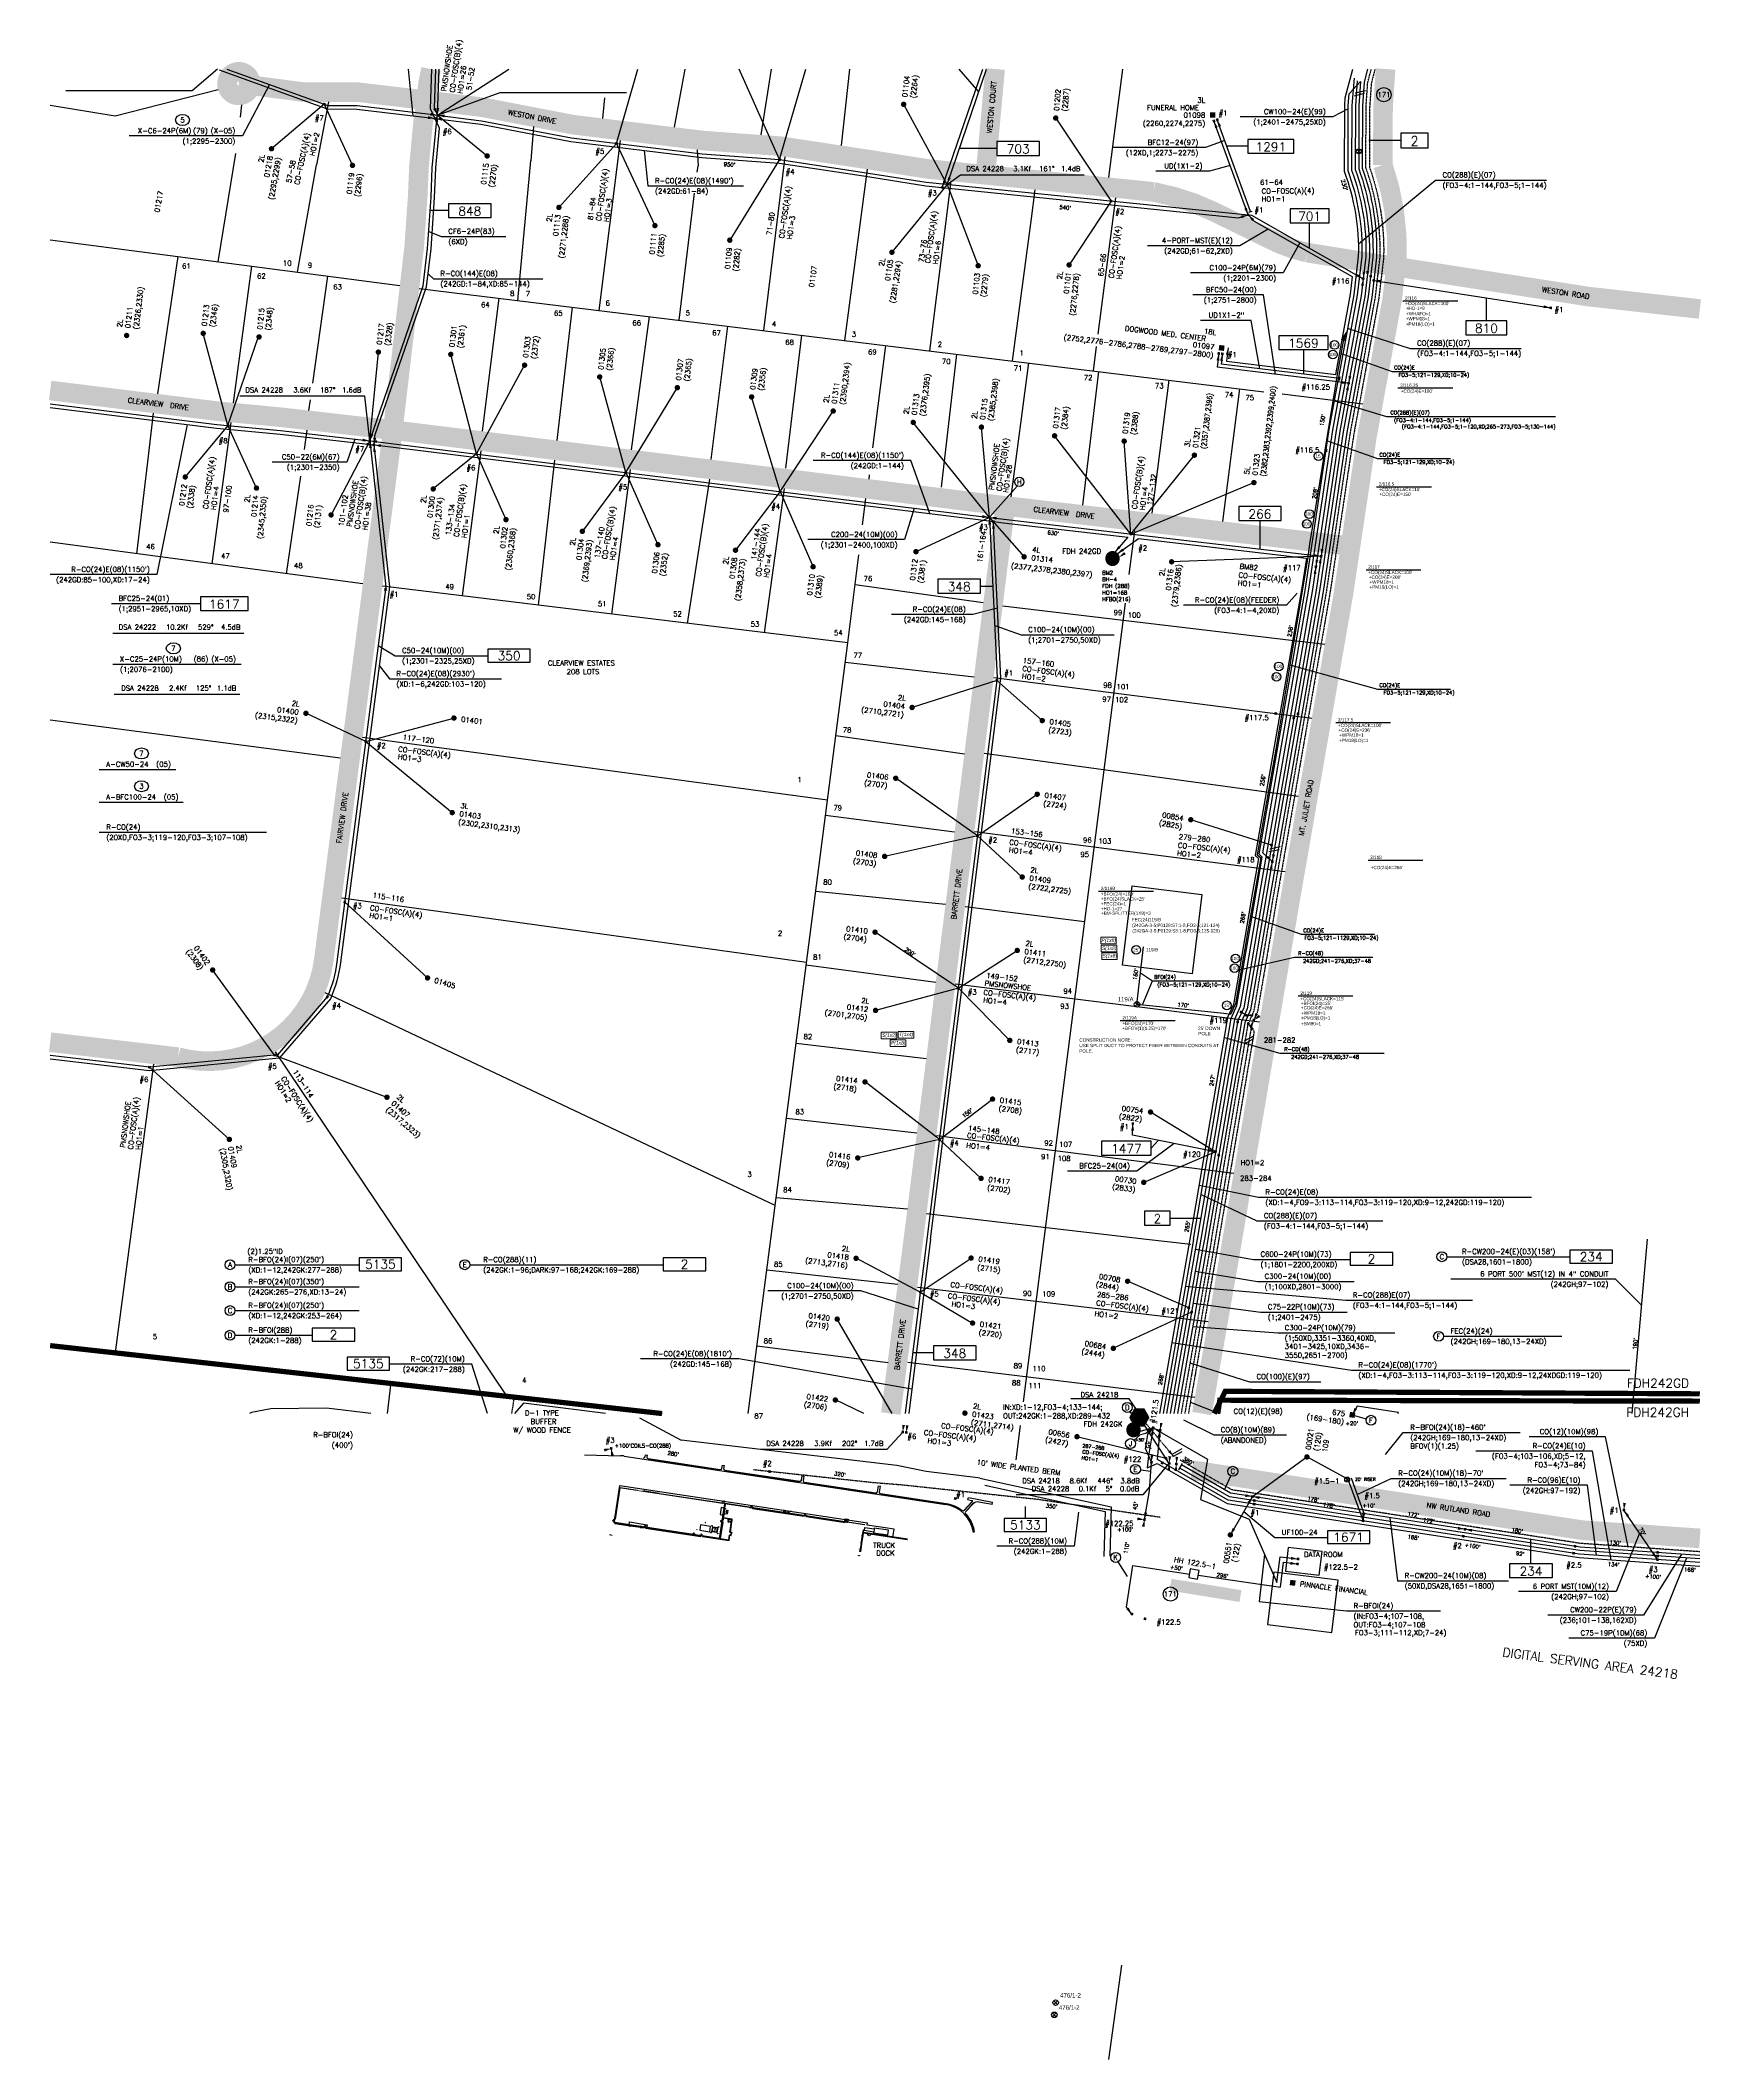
# Model space of a CAD drawing. Header units: inches. Extents: x 29 to 22121, y 36 to 12095.
# Drawn here: x 29 to 3071, y 36 to 3715 of the extents above; entities that cross this region are included whole.
import ezdxf
from ezdxf.enums import TextEntityAlignment as Align

# ---------------------------------------------------------------- set-up
doc = ezdxf.new("R2010")
doc.units = ezdxf.units.IN
doc.header["$MEASUREMENT"] = 0
for name, pattern in [('DASHDOT', [1, 0.5, -0.25, 0, -0.25]), ('DASHED', [0.75, 0.5, -0.25]), ('DSABND', [0.25, 0.05, -0.2])]:
    doc.linetypes.add(name, pattern=pattern)
doc.layers.add('_Annotations', color=1, linetype='Continuous', lineweight=25)
doc.layers.add('PROPOSED_DS_1X8', color=1, linetype='Continuous', lineweight=18)
for name, color, linetype in [('BSA', 141, 'Continuous'), ('CNOPP', 3, 'Continuous'), ('DSABNDY', 90, 'DSABND'), ('DSAESITE', 90, 'Continuous'), ('DSAPLNT', 92, 'Continuous'), ('ECNT', 3, 'Continuous'), ('EFO', 50, 'DASHDOT'), ('EPLNT', 50, 'Continuous'), ('EPOLE', 3, 'Continuous'), ('ERTE', 7, 'Continuous'), ('ETERM', 3, 'Continuous'), ('FOSCINFO', 142, 'Continuous'), ('HO', 142, 'Continuous'), ('HYDROLOGY', 5, 'Continuous'), ('Integrity Cable', 12, 'Continuous'), ('Integrity Cable-Aerial Text', 12, 'Continuous'), ('Integrity Cable-Buried', 12, 'Continuous'), ('Integrity Pole-Units', 12, 'Continuous'), ('Integrity Poles-Other', 1, 'Continuous'), ('Integrity Proposed', 12, 'Continuous'), ('Integrity Roads-EOP', 250, 'Continuous'), ('KF24', 3, 'Continuous'), ('PCNT', 1, 'Continuous'), ('PONFOEX', 142, 'Continuous'), ('PROPERTY', 6, 'Continuous'), ('PRTE', 3, 'Continuous'), ('REDLINES', 12, 'Continuous'), ('ROADCL', 250, 'Continuous'), ('SSGEO', 7, 'Continuous'), ('SUBINFO', 3, 'Continuous'), ('SUBS', 7, 'Continuous'), ('TRANSTEXT', 3, 'Continuous')]:
    doc.layers.add(name, color=color, linetype=linetype)
doc.styles.add('SIMP1', font='simplex.shx', dxfattribs={"height": 102})
doc.styles.add('SIMP2', font='SIMPLEX.shx', dxfattribs={"height": 180})
doc.styles.add('SIMP5', font='SIMPLEX.shx', dxfattribs={"height": 78})
doc.styles.add('ST40-S', font='simplex.shx', dxfattribs={"height": 6})
doc.styles.get("Standard").update_dxf_attribs({"font": 'arial.ttf'})
doc.styles.add('SYMETEO3', font='SYMETEO.shx', dxfattribs={"height": 0.1326})
doc.styles.add('Terramodel', font='TERRAMODEL.shx')
doc.linetypes.add('AERIALE', pattern='A,0.0001,["l",SYMETEO3,S=1,R=0,X=0,Y=-0.07577],-0.177,["o",SYMETEO3,S=1,R=0,X=0,Y=-0.0377],-0.177', length=0.3541)
doc.linetypes.add('AERIALFP', pattern='A,0.0001,[139,ltypeshp.shx,S=0.125,R=0,X=0,Y=0],-0.177,[138,ltypeshp.shx,S=0.125,R=0,X=0,Y=0],-0.177,[139,ltypeshp.shx,S=0.125,R=0,X=0,Y=0],-0.354,[137,ltypeshp.shx,S=0.005,R=0,X=0,Y=0],-0.177', length=0.8851)
doc.linetypes.add('FENCE', pattern='A,0.32,-0.082,["#",Terramodel,S=0.08,R=0,X=-0.04,Y=-0.04],-0.082,0.32', length=0.804)

# ---------------------------------------------------------------- blocks, each defined once
blk = doc.blocks.new('iPole')
for p, q in [((-3.5, 3.5), (3.5, -3.5)), ((-3.5, -3.5), (3.5, 3.5))]:
    blk.add_line(p, q)
blk.add_circle((0, 0), 5)
for tag, p in [('POLENUM', (27.1, 13.3)), ('STATUS', (27.1, 24.9))]:
    blk.add_attdef(tag, text='', height=8).set_placement(p, align=Align.MIDDLE_CENTER)
at = {"flags": 1}
for tag, p in [('OWNER', (26.5, 1)), ('YEAR', (26.5, -33)), ('OWNER_NUM', (26.5, -7.5)), ('OTHER_NUM', (26.5, -16)), ('HEIGHT_CLASS', (26.5, -24.5)), ('GROUND', (26.5, -50.1)), ('LATLONG', (26.5, -41.6))]:
    blk.add_attdef(tag, text='', height=6, dxfattribs=at).set_placement(p, align=Align.MIDDLE_LEFT)
for tag, p in [('ANTENNA', (0.4, -27.6)), ('SLCIR', (0.4, -32.7)), ('NEU', (0.4, -12.4)), ('TF', (0.4, -17.5)), ('SL', (0.4, -37.7)), ('LP', (0.4, -22.6)), ('ZAYO', (0.4, -68.1)), ('CATV', (0.4, -42.8)), ('CLEC', (0.4, -73.2)), ('TDS', (0.4, -52.9)), ('ATT', (0.4, -47.9)), ('UTC', (0.4, -58)), ('XO', (0.4, -63.1)), ('TRAFFIC', (0.4, -88.4)), ('OTHER', (0.4, -98.5)), ('TELCO', (0.4, -78.2)), ('CITY', (0.4, -83.3)), ('OHG', (0.4, -93.4))]:
    blk.add_attdef(tag, text='', height=3.38, dxfattribs=at).set_placement(p, align=Align.BOTTOM_CENTER)
blk = doc.blocks.new('DCTCPJ')
at = {"layer": 'EPOLE'}
for points in [[(-0.029, -0.029), (0.029, 0.029)], [(-0.029, 0.029), (0.029, -0.029)]]:
    blk.add_lwpolyline(points, dxfattribs=at)
blk.add_circle((0, 0), 0.0417, dxfattribs=at)
blk = doc.blocks.new('RE-WSARF')
at = {"layer": 'SUBS', "const_width": 0.045}
blk.add_lwpolyline([(0.023, 0, 1), (-0.023, 0, 1)], format="xyb", close=True, dxfattribs=at)
at = {"layer": 'CNOPP', "style": 'SIMP1', "flags": 1}
for tag, p in [('ROUTE#', (-0.123, 0.462)), ('PED', (-0.123, 0.602))]:
    blk.add_attdef(tag, p, '', height=0.085, rotation=180, dxfattribs=at)
at = {"layer": 'CNOPP', "style": 'SIMP1'}
blk.add_attdef('CUST#', (-0.123, 0.043), '', height=0.085, rotation=180, dxfattribs=at)
at = {"layer": 'ECNT', "style": 'SIMP1'}
blk.add_attdef('ECNT', (-0.123, 0.183), '', height=0.085, rotation=180, dxfattribs=at)
at = {"layer": 'PCNT', "style": 'SIMP1'}
blk.add_attdef('PCNT', (-0.123, 0.323), '', height=0.085, rotation=180, dxfattribs=at)
at = {"layer": 'SUBINFO', "style": 'SIMP1'}
blk.add_attdef('#L', (-0.123, -0.096), '', height=0.085, rotation=180, dxfattribs=at)
blk = doc.blocks.new('EDOTF')
at = {"layer": 'ETERM', "color": 3, "const_width": 0.0432}
blk.add_lwpolyline([(-0.0216, 0), (0.0216, 0)], dxfattribs=at)
blk = doc.blocks.new('ARROW')
blk.add_lwpolyline([(0, 0, 0, 0.048, 0), (0.12, 0, 0.048, 0.048, 0)], format="xyseb")
blk = doc.blocks.new('RE-WSALF')
at = {"layer": 'SUBS', "const_width": 0.045}
blk.add_lwpolyline([(-0.023, 0, 1), (0.023, 0, 1)], format="xyb", close=True, dxfattribs=at)
at = {"layer": 'CNOPP', "style": 'SIMP1'}
blk.add_attdef('CUST#', text='', height=0.085, dxfattribs=at).set_placement((-0.123, -0.043), align=Align.RIGHT)
at = {"layer": 'CNOPP', "style": 'SIMP1', "flags": 1}
for tag, p in [('ROUTE#', (-0.123, -0.462)), ('PED', (-0.123, -0.602))]:
    blk.add_attdef(tag, text='', height=0.085, dxfattribs=at).set_placement(p, align=Align.RIGHT)
at = {"layer": 'ECNT', "style": 'SIMP1'}
blk.add_attdef('ECNT', text='', height=0.085, dxfattribs=at).set_placement((-0.123, -0.183), align=Align.RIGHT)
at = {"layer": 'PCNT', "style": 'SIMP1'}
blk.add_attdef('PCNT', text='', height=0.085, dxfattribs=at).set_placement((-0.123, -0.323), align=Align.RIGHT)
at = {"layer": 'SUBINFO', "style": 'SIMP1'}
blk.add_attdef('#L', text='', height=0.085, dxfattribs=at).set_placement((-0.123, 0.096), align=Align.RIGHT)
blk = doc.blocks.new('SSID')
at = {"color": 0, "style": 'SIMP1'}
blk.add_attdef('TELCO', text='', height=0.085, dxfattribs=at).set_placement((0, 0), align=Align.MIDDLE)
at = {"color": 0, "style": 'SIMP1', "flags": 1}
blk.add_attdef('ROUTE', text='', height=0.085, dxfattribs=at).set_placement((0, 0.146), align=Align.MIDDLE_CENTER)
blk = doc.blocks.new('DSGE')
at = {"layer": 'EPLNT', "color": 3, "style": 'SIMP1'}
for tag, p in [('FACILITY', (0, 0.087)), ('COUNT', (0, -0.231)), ('EXCNT', (0, -0.087))]:
    blk.add_attdef(tag, text='', height=0.084, dxfattribs=at).set_placement(p, align=Align.MIDDLE_CENTER)
blk = doc.blocks.new('ROUTEF')
at = {"layer": 'ERTE', "style": 'SIMP2'}
blk.add_attdef('RTNO', text='', height=0.15, dxfattribs=at).set_placement((0, 0.108), align=Align.MIDDLE)
at = {"layer": 'PRTE', "style": 'SIMP1'}
blk.add_attdef('PROUTE', text='', height=0.085, dxfattribs=at).set_placement((-0.008, 0.31), align=Align.MIDDLE)
blk = doc.blocks.new('BU-WSALF')
at = {"layer": 'SUBS', "const_width": 0.09}
blk.add_lwpolyline([(0, -0.045), (0, 0.045)], dxfattribs=at)
at = {"layer": 'CNOPP', "style": 'SIMP1'}
blk.add_attdef('CUST#', text='', height=0.085, dxfattribs=at).set_placement((-0.123, -0.043), align=Align.RIGHT)
at = {"layer": 'CNOPP', "style": 'SIMP1', "flags": 1}
for tag, p in [('ROUTE#', (-0.123, -0.462)), ('PED', (-0.123, -0.602))]:
    blk.add_attdef(tag, text='', height=0.085, dxfattribs=at).set_placement(p, align=Align.RIGHT)
at = {"layer": 'ECNT', "style": 'SIMP1'}
blk.add_attdef('ECNT', text='', height=0.085, dxfattribs=at).set_placement((-0.123, -0.183), align=Align.RIGHT)
at = {"layer": 'PCNT', "style": 'SIMP1'}
blk.add_attdef('PCNT', text='', height=0.085, dxfattribs=at).set_placement((-0.123, -0.323), align=Align.RIGHT)
at = {"layer": 'SUBINFO', "style": 'SIMP1'}
blk.add_attdef('#L', text='', height=0.085, dxfattribs=at).set_placement((-0.123, 0.096), align=Align.RIGHT)
blk = doc.blocks.new('ECUTF')
at = {"layer": 'EPLNT', "color": 3}
for points in [[(-0.078, -0.019), (0.078, 0.067)], [(-0.078, -0.067), (0.078, 0.019)]]:
    blk.add_lwpolyline(points, dxfattribs=at)
blk = doc.blocks.new('KF24')
at = {"layer": 'KF24', "color": 3, "style": 'SIMP1'}
for tag, p in [('CO-DSA', (-1.029, 0.06)), ('DSA', (-1.029, 0.203))]:
    blk.add_attdef(tag, text='', height=0.084, dxfattribs=at).set_placement(p, align=Align.CENTER)
for tag, p in [('DSAKF', (-0.149, 0.203)), ('COKF', (-0.149, 0.06)), ('DSARES', (0.541, 0.203)), ('CORES', (0.541, 0.06)), ('DSADB', (1.281, 0.203)), ('CODB', (1.281, 0.06))]:
    blk.add_attdef(tag, text='', height=0.084, dxfattribs=at).set_placement(p, align=Align.RIGHT)
blk = doc.blocks.new('DSGD')
at = {"layer": 'DSAPLNT', "color": 93, "style": 'SIMP1'}
for tag, p in [('FACILITY', (0, 0.087)), ('COUNT', (0, -0.087))]:
    blk.add_attdef(tag, text='', height=0.084, dxfattribs=at).set_placement(p, align=Align.MIDDLE_CENTER)
blk = doc.blocks.new('PONEdotf')
at = {"layer": 'PONFOEX', "linetype": 'Continuous', "const_width": 0.0432}
blk.add_lwpolyline([(-0.0216, 0), (0.0216, 0)], dxfattribs=at)
blk = doc.blocks.new('ssidpon')
at = {"color": 0}
for tag, height, style, p in [('TELCO', 0.085, 'SIMP1', (0, 0)), ('LONGITUDE', 0.035, 'SIMP5', (0, -0.223)), ('TYPE', 0.065, 'SIMP5', (0, -0.108)), ('LATITUDE', 0.035, 'SIMP5', (0, -0.174))]:
    blk.add_attdef(tag, text='', height=height, dxfattribs=dict(at, style=style)).set_placement(p, align=Align.MIDDLE)
at = {"color": 0, "style": 'SIMP1', "flags": 1}
blk.add_attdef('ROUTE', text='', height=0.085, dxfattribs=at).set_placement((0, 0.146), align=Align.MIDDLE_CENTER)
blk = doc.blocks.new('DSGPONE')
at = {"layer": 'PONFOEX', "color": 143, "style": 'SIMP1'}
for tag, p in [('FACILITY', (0, 0.087)), ('COUNT', (0, -0.231)), ('EXCNT', (0, -0.087))]:
    blk.add_attdef(tag, text='', height=0.084, dxfattribs=at).set_placement(p, align=Align.MIDDLE_CENTER)
blk = doc.blocks.new('rtboxf')
at = {"layer": 'ERTE', "color": 7}
blk.add_lwpolyline([(-0.0875, 0), (0.0875, 0), (0.0875, 0.2), (-0.0875, 0.2)], close=True, dxfattribs=at)
blk = doc.blocks.new('PONFDHEX')
at = {"layer": 'PONFOEX', "linetype": 'Continuous'}
blk.add_hatch(color=256, dxfattribs=at).paths.add_polyline_path([(0.112, 0), (0.112, 0.007), (0.112, 0.014), (0.11, 0.021), (0.109, 0.028), (0.107, 0.035), (0.105, 0.041), (0.102, 0.048), (0.099, 0.054), (0.095, 0.06), (0.091, 0.066), (0.087, 0.072), (0.082, 0.077), (0.077, 0.082), (0.072, 0.087), (0.066, 0.091), (0.06, 0.095), (0.054, 0.099), (0.048, 0.102), (0.041, 0.105), (0.035, 0.107), (0.028, 0.109), (0.021, 0.11), (0.014, 0.112), (0.007, 0.112), (0, 0.112), (-0.007, 0.112), (-0.014, 0.112), (-0.021, 0.11), (-0.028, 0.109), (-0.035, 0.107), (-0.041, 0.105), (-0.048, 0.102), (-0.054, 0.099), (-0.06, 0.095), (-0.066, 0.091), (-0.072, 0.087), (-0.077, 0.082), (-0.082, 0.077), (-0.087, 0.072), (-0.091, 0.066), (-0.095, 0.06), (-0.099, 0.054), (-0.102, 0.048), (-0.105, 0.041), (-0.107, 0.035), (-0.109, 0.028), (-0.11, 0.021), (-0.112, 0.014), (-0.112, 0.007), (-0.112, 0), (-0.112, -0.007), (-0.112, -0.014), (-0.11, -0.021), (-0.109, -0.028), (-0.107, -0.035), (-0.105, -0.041), (-0.102, -0.048), (-0.099, -0.054), (-0.095, -0.06), (-0.091, -0.066), (-0.087, -0.072), (-0.082, -0.077), (-0.077, -0.082), (-0.072, -0.087), (-0.066, -0.091), (-0.06, -0.095), (-0.054, -0.099), (-0.048, -0.102), (-0.041, -0.105), (-0.035, -0.107), (-0.028, -0.109), (-0.021, -0.11), (-0.014, -0.112), (-0.007, -0.112), (0, -0.112), (0.007, -0.112), (0.014, -0.112), (0.021, -0.11), (0.028, -0.109), (0.035, -0.107), (0.041, -0.105), (0.048, -0.102), (0.054, -0.099), (0.06, -0.095), (0.066, -0.091), (0.072, -0.087), (0.077, -0.082), (0.082, -0.077), (0.087, -0.072), (0.091, -0.066), (0.095, -0.06), (0.099, -0.054), (0.102, -0.048), (0.105, -0.041), (0.107, -0.035), (0.109, -0.028), (0.11, -0.021), (0.112, -0.014), (0.112, -0.007)])
blk.add_lwpolyline([(0.112, 0), (0.112, 0.007), (0.112, 0.014), (0.11, 0.021), (0.109, 0.028), (0.107, 0.035), (0.105, 0.041), (0.102, 0.048), (0.099, 0.054), (0.095, 0.06), (0.091, 0.066), (0.087, 0.072), (0.082, 0.077), (0.077, 0.082), (0.072, 0.087), (0.066, 0.091), (0.06, 0.095), (0.054, 0.099), (0.048, 0.102), (0.041, 0.105), (0.035, 0.107), (0.028, 0.109), (0.021, 0.11), (0.014, 0.112), (0.007, 0.112), (0, 0.112), (-0.007, 0.112), (-0.014, 0.112), (-0.021, 0.11), (-0.028, 0.109), (-0.035, 0.107), (-0.041, 0.105), (-0.048, 0.102), (-0.054, 0.099), (-0.06, 0.095), (-0.066, 0.091), (-0.072, 0.087), (-0.077, 0.082), (-0.082, 0.077), (-0.087, 0.072), (-0.091, 0.066), (-0.095, 0.06), (-0.099, 0.054), (-0.102, 0.048), (-0.105, 0.041), (-0.107, 0.035), (-0.109, 0.028), (-0.11, 0.021), (-0.112, 0.014), (-0.112, 0.007), (-0.112, 0), (-0.112, -0.007), (-0.112, -0.014), (-0.11, -0.021), (-0.109, -0.028), (-0.107, -0.035), (-0.105, -0.041), (-0.102, -0.048), (-0.099, -0.054), (-0.095, -0.06), (-0.091, -0.066), (-0.087, -0.072), (-0.082, -0.077), (-0.077, -0.082), (-0.072, -0.087), (-0.066, -0.091), (-0.06, -0.095), (-0.054, -0.099), (-0.048, -0.102), (-0.041, -0.105), (-0.035, -0.107), (-0.028, -0.109), (-0.021, -0.11), (-0.014, -0.112), (-0.007, -0.112), (0, -0.112), (0.007, -0.112), (0.014, -0.112), (0.021, -0.11), (0.028, -0.109), (0.035, -0.107), (0.041, -0.105), (0.048, -0.102), (0.054, -0.099), (0.06, -0.095), (0.066, -0.091), (0.072, -0.087), (0.077, -0.082), (0.082, -0.077), (0.087, -0.072), (0.091, -0.066), (0.095, -0.06), (0.099, -0.054), (0.102, -0.048), (0.105, -0.041), (0.107, -0.035), (0.109, -0.028), (0.11, -0.021), (0.112, -0.014), (0.112, -0.007)], close=True, dxfattribs=at)
at = {"layer": 'PONFOEX', "color": 143, "style": 'SIMP1'}
blk.add_attdef('BANID', (0.173, -0.037), '', height=0.085, dxfattribs=at)
at = {"layer": 'PONFOEX', "color": 143, "style": 'SIMP5', "flags": 1}
for tag, p in [('LATITUDE', (0.173, -0.148)), ('LONGITUDE', (0.173, -0.26))]:
    blk.add_attdef(tag, p, '', height=0.065, dxfattribs=at)
blk = doc.blocks.new('STHF')
at = {"layer": 'TRANSTEXT'}
blk.add_circle((0, 0), 0.12, dxfattribs=at)
at = {"layer": 'TRANSTEXT', "style": 'SIMP1'}
blk.add_attdef('XXX', text='', height=0.085, dxfattribs=at).set_placement((0, 0), align=Align.MIDDLE_CENTER)
blk = doc.blocks.new('DSGFE')
at = {"layer": 'EFO', "color": 3, "style": 'SIMP1'}
for tag, p in [('FACILITY', (0, 0.087)), ('COUNT', (0, -0.231)), ('EXCNT', (0, -0.087))]:
    blk.add_attdef(tag, text='', height=0.084, dxfattribs=at).set_placement(p, align=Align.MIDDLE_CENTER)
blk = doc.blocks.new('*X107')
at = {"color": 0}
for p, q in [((341161, 285918), (342215, 286972)), ((341177, 285890), (342259, 286972)), ((341182, 285983), (342171, 286972)), ((341193, 285862), (342303, 286972)), ((341210, 285834), (342347, 286972)), ((341226, 285806), (342392, 286972)), ((341242, 285778), (342436, 286972)), ((341242, 286088), (342126, 286972)), ((341258, 285750), (342480, 286972)), ((341274, 285722), (342524, 286972)), ((341290, 285694), (342568, 286972)), ((341302, 286192), (342082, 286972)), ((341307, 285666), (342613, 286972)), ((341323, 285638), (342657, 286972)), ((341339, 285610), (342701, 286972)), ((341355, 285582), (342745, 286972)), ((341363, 286297), (342038, 286972)), ((341371, 285554), (342789, 286972)), ((341388, 285526), (342834, 286972)), ((341404, 285498), (342878, 286972)), ((341420, 285470), (342922, 286972)), ((341423, 286401), (341994, 286972)), ((341436, 285442), (342958, 286964)), ((341452, 285414), (342974, 286936)), ((341468, 285386), (342990, 286908)), ((341483, 286506), (341950, 286972)), ((341485, 285358), (343006, 286880)), ((341501, 285330), (343022, 286851)), ((341517, 285302), (343038, 286823)), ((341533, 285274), (343055, 286795)), ((341544, 286611), (341905, 286972)), ((341549, 285246), (343071, 286767)), ((341565, 285218), (343087, 286739)), ((341582, 285190), (343103, 286711)), ((341598, 285162), (343119, 286683)), ((341604, 286715), (341861, 286972)), ((341614, 285134), (343136, 286655)), ((341630, 285106), (343152, 286627)), ((341646, 285078), (343168, 286599)), ((341663, 285050), (343184, 286571)), ((341665, 286820), (341817, 286972)), ((341679, 285022), (343200, 286543)), ((341695, 284994), (343216, 286515)), ((341711, 284966), (343233, 286487)), ((341725, 286924), (341773, 286972)), ((341727, 284938), (343249, 286459)), ((341743, 284910), (343265, 286431)), ((341772, 284894), (343281, 286403)), ((341816, 284894), (343297, 286375)), ((341860, 284894), (343313, 286347)), ((341904, 284894), (343330, 286319)), ((341948, 284894), (343346, 286291)), ((341993, 284894), (343362, 286263)), ((342037, 284894), (343378, 286235)), ((342081, 284894), (343394, 286207)), ((342125, 284894), (343411, 286179)), ((342169, 284894), (343427, 286151)), ((342213, 284894), (343443, 286123)), ((342258, 284894), (343459, 286095)), ((342302, 284894), (343475, 286067)), ((342346, 284894), (343491, 286039)), ((342390, 284894), (343508, 286011)), ((342434, 284894), (343524, 285983)), ((342479, 284894), (343540, 285955)), ((342523, 284894), (343540, 285911)), ((342567, 284894), (343479, 285806)), ((342611, 284894), (343419, 285701)), ((342655, 284894), (343359, 285597)), ((342700, 284894), (343298, 285492)), ((342744, 284894), (343238, 285388)), ((342788, 284894), (343178, 285283)), ((342832, 284894), (343117, 285179)), ((342876, 284894), (343057, 285074)), ((342921, 284894), (342996, 284969))]:
    blk.add_line(p, q, dxfattribs=at)
blk = doc.blocks.new('H_EX')
at = {"layer": 'DSAESITE', "color": 92}
blk.add_lwpolyline([(-0.08, 0.139), (-0.16, 0), (-0.08, -0.139), (0.08, -0.139), (0.16, 0), (0.08, 0.139)], close=True, dxfattribs=at)
at = {"layer": 'DSAESITE', "color": 92, "xscale": 0.0001336, "yscale": 0.0001336, "zscale": 0.0001336}
blk.add_blockref('*X107', (-45.738, -38.201), dxfattribs=at)
blk = doc.blocks.new('BU-WSARF')
at = {"layer": 'SUBS', "const_width": 0.09}
blk.add_lwpolyline([(0, 0.045), (0, -0.045)], dxfattribs=at)
at = {"layer": 'CNOPP', "style": 'SIMP1', "flags": 1}
for tag, p in [('ROUTE#', (-0.123, 0.462)), ('PED', (-0.123, 0.602))]:
    blk.add_attdef(tag, p, '', height=0.085, rotation=180, dxfattribs=at)
at = {"layer": 'CNOPP', "style": 'SIMP1'}
blk.add_attdef('CUST#', (-0.123, 0.043), '', height=0.085, rotation=180, dxfattribs=at)
at = {"layer": 'ECNT', "style": 'SIMP1'}
blk.add_attdef('ECNT', (-0.123, 0.183), '', height=0.085, rotation=180, dxfattribs=at)
at = {"layer": 'PCNT', "style": 'SIMP1'}
blk.add_attdef('PCNT', (-0.123, 0.323), '', height=0.085, rotation=180, dxfattribs=at)
at = {"layer": 'SUBINFO', "style": 'SIMP1'}
blk.add_attdef('#L', (-0.123, -0.096), '', height=0.085, rotation=180, dxfattribs=at)
blk = doc.blocks.new('HHOLE-PONE')
at = {"layer": 'PONFOEX', "linetype": 'Continuous'}
blk.add_lwpolyline([(-0.075, 0.075), (-0.075, -0.075), (0.075, -0.075), (0.075, 0.075)], close=True, dxfattribs=at)
at = {"layer": 'PONFOEX', "color": 143, "linetype": 'Continuous', "style": 'SIMP1'}
blk.add_attdef('HANDHOLE', text='', height=0.085, dxfattribs=at).set_placement((0, -0.157), align=Align.MIDDLE_CENTER)
at = {"layer": 'PONFOEX', "color": 143, "linetype": 'Continuous', "style": 'SIMP5', "flags": 1}
for tag, p in [('LATITUDE', (0, -0.281)), ('LONGITUDE', (0, -0.392))]:
    blk.add_attdef(tag, text='', height=0.065, dxfattribs=at).set_placement(p, align=Align.MIDDLE_CENTER)
blk = doc.blocks.new('RedArrow')
at = {"layer": 'REDLINES'}
blk.add_lwpolyline([(0, 0, 0, 0.048, 0), (0.12, 0, 0.048, 0.048, 0)], format="xyseb", dxfattribs=at)
blk = doc.blocks.new('pole_info')
at = {"flags": 1}
for tag, p in [('POLENUM', (-140, 0)), ('POSITION', (-92.8, 0))]:
    blk.add_attdef(tag, p, '', height=6, dxfattribs=at)
for tag, p in [('ITEM1', (0, 0)), ('ITEM2', (41.8, 0))]:
    blk.add_attdef(tag, p, '', height=6)
blk = doc.blocks.new('pole_unit')
at = {"flags": 1}
for tag, p in [('POLENUM', (-140, 0)), ('POSITION', (-92.8, 0)), ('DWGNUM', (-45.5, 0))]:
    blk.add_attdef(tag, p, '', height=6, dxfattribs=at)
blk.add_attdef('AMOUNT', (0, 0), '', height=6)

msp = doc.modelspace()

# ---------------------------------------------------------------- linework, layer by layer
msp.add_line((2037.1, 1957.4), (2055.5, 2001.3))
at = {"linetype": 'Continuous'}
for points in [[(2399.3, 3144.6), (2491.9, 3111.8), (2625.4, 3111.8)], [(2372.4, 2985.8), (2465.1, 2952.9), (2598.5, 2952.9)], [(2305.5, 2577.1), (2465.1, 2532.9), (2598.5, 2532.9)], [(2233.8, 2118.9), (2326.4, 2086.1), (2459.9, 2086.1)], [(2033.3, 2015.7), (2055.6, 2001.3), (2195.9, 2001.3)]]:
    msp.add_lwpolyline(points, dxfattribs=at)
at = {"layer": '_Annotations'}
for centre in [(2387.2, 3160), (2358, 2957.4), (2341.1, 2851.8), (2285.4, 2574.2), (2025.7, 2057.7), (2204.8, 2024.5), (2190.7, 1956.6)]:
    msp.add_circle(centre, 8, dxfattribs=at)
at = {"layer": 'BSA', "const_width": 9.53, "flags": 128}
for points in [[(46.4, 1336.6), (1161.5, 1212.9)], [(2167.8, 1212.9), (2188, 1253.4), (3052.8, 1248.8)]]:
    msp.add_lwpolyline(points, dxfattribs=at)
at = {"layer": 'DSABNDY', "flags": 128}
msp.add_lwpolyline([(3052.8, 1235.5, 9.53, 9.53, 0), (2379.3, 1236.8, 9.53, 9.53, 0), (2177.9, 1237.2, 9.53, 9.53, 0), (2174.3, 1212.9, 9.53, 9.53, 0)], format="xyseb", dxfattribs=at)
at = {"layer": 'DSAESITE', "flags": 128}
msp.add_lwpolyline([(2026.3, 1220.5), (2012.8, 1239.8), (1906.4, 1239.8)], dxfattribs=at)
at = {"layer": 'DSAPLNT', "color": 93, "linetype": 'Continuous'}
for points in [[(135.9, 2386.5), (275.6, 2386.5)], [(135.9, 2326.8), (289, 2326.8)]]:
    msp.add_lwpolyline(points, dxfattribs=at)
for centre in [(212.8, 2415.6), (212.8, 2355.9)]:
    msp.add_ellipse(centre, major_axis=(12.6, 0), ratio=0.792049, dxfattribs=at)
at = {"layer": 'EFO', "flags": 128}
for points in [[(2163, 1530.8), (2229.8, 1923.2), (2240.4, 1946.6), (2276, 2156), (2372.5, 2710), (2415.9, 2999.5), (2461.3, 3245.6), (2470, 3318.8, 0.094328), (2444.2, 3482.9), (2444.6, 3595.2), (2447.5, 3637.8), (2454.1, 3662.7)], [(2460.8, 3662.7), (2454, 3636.7), (2451.1, 3595), (2450.7, 3484, -0.093843), (2476.4, 3318.3), (2467.7, 3244.6), (2422.3, 2998.4), (2378.9, 2708.9), (2282.4, 2154.9), (2246.6, 1944.7), (2239.9, 1929.8)]]:
    msp.add_lwpolyline(points, format="xyb", dxfattribs=at)
for points in [[(2239.9, 1929.8), (2236.1, 1921.3), (2169.6, 1530.8)], [(2229.8, 1923.2), (2240.6, 1909.2), (2176.2, 1530.8)], [(2163, 1530.8), (2159.5, 1509.9), (2107.5, 1212.9)], [(2169.6, 1530.8), (2165.9, 1508.8), (2114.1, 1212.9)], [(2176.2, 1530.8), (2172.3, 1507.7), (2120.7, 1212.9)], [(2093.8, 1134.7), (2042.9, 1195.4)], [(3052.8, 961), (2835.6, 976.2), (2199.8, 1073.9), (2105.8, 1128)]]:
    msp.add_lwpolyline(points, dxfattribs=at)
at = {"layer": 'EFO', "color": 3, "linetype": 'Continuous'}
for points in [[(2123.6, 1305.2), (2232.2, 1270.7), (2362.3, 1270.7)], [(2124.3, 1233.7), (2177, 1212.9)], [(2112.1, 1201.4), (2167, 1173.8), (2299.3, 1173.8)], [(2922.1, 970.1), (2880.8, 1170.4), (2741.5, 1170.4)]]:
    msp.add_lwpolyline(points, dxfattribs=at)
at = {"layer": 'EPLNT', "flags": 128}
for points in [[(368.5, 3662.7), (552.4, 3596.4), (605.7, 3596.2), (734.3, 3580.9), (752.4, 3578.7), (832.4, 3568.6), (996.2, 3537.1), (1234.5, 3508.1), (1375.6, 3497.7), (1529.8, 3474.3), (1643.1, 3456.4), (2236, 3396.2), (2439.3, 3280.7)], [(748.7, 3662.7), (746.3, 3591.8), (752.4, 3578.7)], [(752.4, 3578.7), (755.2, 3662.7)], [(1681.1, 3452.5), (1753.1, 3662.7)], [(628.8, 2985.2), (726.1, 3267.5), (734.1, 3336), (740.5, 3429.1), (742.8, 3483), (749.7, 3557.5), (752.4, 3578.7)], [(2234.2, 3402.9), (2173.4, 3570.4)], [(2229.5, 3396.9), (2167.3, 3568.1)], [(2231.1, 3401.8), (2237.2, 3404)], [(2236, 3396.2), (2236, 3396.2)], [(2439.3, 3280.7), (2435.6, 3249.4), (2390.2, 3003.8), (2353.1, 2755.6)], [(2458.5, 3277.7), (2494.3, 3272), (2781, 3227.6)], [(2176.1, 3144.6), (2173.1, 3119.4)], [(2182.6, 3143.8), (2180.3, 3125.1)], [(2412.8, 3090.1), (2173.1, 3119.4)], [(2396.8, 3098.6), (2180.3, 3125.1)], [(2396.2, 3095.4), (2397.4, 3101.8)], [(2412.8, 3090.1), (2396.6, 3002.7), (2362.6, 2775)], [(46.4, 3052.5), (350.1, 3014.8), (466, 3003.8), (628.8, 2985.2)], [(628.8, 2985.2), (668, 2980.7), (1758.1, 2845.7)], [(1758.1, 2845.7), (1772.4, 2553.3), (1644.3, 1530.8)], [(1758.1, 2845.7), (1784.2, 2842.5), (2362.6, 2775)], [(2362.6, 2775), (2353.3, 2713.1), (2256.8, 2159.3), (2221.6, 1952.4), (2211, 1928.9), (2143.3, 1530.8)], [(2353.1, 2755.6), (2346.9, 2714.1), (2250.4, 2160.4), (2215.3, 1954.3), (2204.7, 1930.8), (2136.7, 1530.8)], [(2273.7, 2218.5), (2263.2, 2158.2), (2227.8, 1950.4), (2217.3, 1927), (2149.8, 1530.8)], [(2170.3, 1689.8), (2018.9, 1720.4), (2019.5, 1741.4)], [(1644.3, 1530.8), (1604.5, 1212.9)], [(2136.7, 1530.8), (2133.9, 1514.3), (2081.1, 1212.9)], [(2143.3, 1530.8), (2140.3, 1513.2), (2087.7, 1212.9)], [(2149.8, 1530.8), (2146.7, 1512.1), (2094.3, 1212.9)], [(2156.4, 1530.8), (2153.1, 1511), (2100.9, 1212.9)], [(2085.9, 1121.9), (2040.6, 1191.4)], [(2103.2, 1110.6), (2110.1, 1121.9)], [(3052.8, 948), (2834.2, 963.2), (2195.4, 1061.4), (2104.9, 1113.3)], [(2237.4, 1061.6), (2197.6, 1067.7), (2108.3, 1119.2)], [(2237.4, 1061.6), (2197.2, 991.8)], [(2624.8, 1002), (2237.4, 1061.6)], [(3052.8, 954.5), (2834.9, 969.7), (2624.8, 1002)]]:
    msp.add_lwpolyline(points, dxfattribs=at)
at = {"layer": 'EPLNT', "color": 3, "linetype": 'Continuous'}
for points in [[(1739, 3621.4), (1702.7, 3662.7)], [(446.3, 3634.6), (396.7, 3540.8), (190.6, 3540.8)], [(2412.1, 3590.1), (2384, 3575.6), (2214.9, 3575.6)], [(2187.1, 3532.6), (2151.8, 3519.5), (1982.7, 3519.5)], [(2196.7, 3487.1), (2159.3, 3476.6), (2061.2, 3476.6)], [(736.2, 3366.8), (759.2, 3357.6), (877, 3357.6)], [(2323.7, 3346.3), (2293.4, 3291.3), (2124.8, 3291.3)], [(2279.5, 3106.4), (2257.9, 3251.2), (2128.6, 3251.2)], [(2250.7, 3116.5), (2235.2, 3204.7), (2142.8, 3204.7)], [(601.7, 2988.3), (586.8, 2946.5), (450.7, 2946.5)], [(1620.8, 2862.7), (1603.4, 2805.2), (1427.3, 2805.2)], [(158.4, 2688.6), (320.1, 2688.6)], [(644.3, 2612.6), (674.9, 2593.7), (844, 2593.7)], [(1767.7, 2648.9), (1816.1, 2631.8), (1985.2, 2631.8)], [(160.8, 2578.2), (394.7, 2578.2)], [(2094.6, 1705.1), (2027, 1654.7), (1900.4, 1654.7)], [(2133.6, 1512.5), (2239.4, 1493.8), (2415.5, 1493.8)], [(2133.1, 1472.2), (2246.9, 1453.5), (2423, 1453.5)], [(2591.8, 1498.6), (2816.1, 1498.6)], [(1628.3, 1403.2), (1523.6, 1436.3), (1354.5, 1436.3)], [(2129.5, 1413.8), (2252.7, 1397.8), (2410, 1397.8)], [(2128.7, 1371.6), (2283.5, 1359.8), (2496.9, 1359.8)], [(2221.6, 1034.1), (2278, 986.9), (2374, 986.9)], [(2487.8, 1023.1), (2502, 908.2), (2704, 908.2)], [(3019.6, 956.8), (2950.4, 845.8), (2776, 845.8)], [(3028.8, 949.6), (2969.9, 803.7), (2814.3, 803.7)]]:
    msp.add_lwpolyline(points, dxfattribs=at)
at = {"layer": 'EPLNT', "flags": 128}
for points in [[(2447.4, 3662.7), (2441.1, 3638.9), (2438.1, 3595.4), (2437.7, 3481.8, -0.094824), (2463.5, 3319.3), (2454.9, 3246.5), (2409.5, 3000.6), (2366.1, 2711), (2269.6, 2157.1), (2234.1, 1948.5), (2223.5, 1925.1), (2156.4, 1530.8)], [(2422.8, 3646.2), (2418.6, 3596.1), (2418.2, 3478.4, -0.096381), (2444, 3320.8), (2439.3, 3280.7)], [(2273.7, 2218.5), (2256.7, 2234.3), (2340.5, 2715.2), (2383.8, 3004.9), (2429.1, 3250.4), (2437.5, 3321.2, 0.096925), (2411.7, 3477.2), (2412.1, 3596.4), (2413.6, 3617.8), (2434.6, 3639.9)], [(2434.6, 3639.9), (2431.6, 3595.7), (2431.2, 3480.7, -0.095331), (2457, 3319.8), (2448.4, 3247.5), (2403.1, 3001.7), (2359.7, 2712), (2273.7, 2218.5)], [(2428.2, 3641), (2425.1, 3595.9), (2424.7, 3479.5, -0.09585), (2450.5, 3320.3), (2442, 3248.5), (2412.8, 3090.1)], [(628.8, 2985.2), (658.3, 2719.5), (569.1, 2035.8, -0.070449), (551.5, 1972.1), (460.7, 1866.5), (227.6, 1843.8), (46.4, 1865.1)]]:
    msp.add_lwpolyline(points, format="xyb", dxfattribs=at)
at = {"layer": 'EPLNT', "color": 3, "linetype": 'Continuous', "flags": 128}
msp.add_lwpolyline([(2186.7, 1074), (2198.1, 1099.4)], dxfattribs=at)
at = {"layer": 'EPLNT', "color": 3, "linetype": 'Continuous'}
for centre in [(2582.7, 1498.6), (2201.7, 1107.7)]:
    msp.add_circle(centre, 9.03, dxfattribs=at)
for centre, major_axis, ratio in [((287.6, 3569.9), (12.6, 0), 0.792049), ((271, 2607.3), (12.9, 0), 0.778557)]:
    msp.add_ellipse(centre, major_axis=major_axis, ratio=ratio, dxfattribs=at)
at = {"layer": 'ERTE', "linetype": 'Continuous', "flags": 128}
for points in [[(2229.3, 3509.2), (2312.6, 3509.2), (2312.6, 3534.5), (2229.3, 3534.5)], [(2508, 3519.2), (2557.9, 3519.2), (2557.9, 3546.1), (2508, 3546.1)], [(1771.6, 3505.4), (1849.5, 3505.4), (1849.5, 3530.7), (1771.6, 3530.7)], [(772.2, 3392.1), (850, 3392.1), (850, 3417.3), (772.2, 3417.3)], [(2306.3, 3382.6), (2377.2, 3382.6), (2377.2, 3407.9), (2306.3, 3407.9)], [(2626.4, 3178.5), (2701.2, 3178.5), (2701.2, 3203.8), (2626.4, 3203.8)], [(2285.7, 3151.5), (2375.2, 3151.5), (2375.2, 3176.8), (2285.7, 3176.8)], [(2212.5, 2840.2), (2289.6, 2840.2), (2289.6, 2865.4), (2212.5, 2865.4)], [(1664, 2707.9), (1741.9, 2707.9), (1741.9, 2733.2), (1664, 2733.2)], [(320.1, 2676), (407.3, 2676), (407.3, 2701.3), (320.1, 2701.3)], [(1962.6, 1683.9), (2052.9, 1683.9), (2052.9, 1709.2), (1962.6, 1709.2)], [(2040.7, 1556.3), (2087.6, 1556.3), (2087.6, 1581.6), (2040.7, 1581.6)], [(1656, 1311), (1733.9, 1311), (1733.9, 1336.2), (1656, 1336.2)], [(2705.8, 913.9), (2784.5, 913.9), (2784.5, 939.2), (2705.8, 939.2)]]:
    msp.add_lwpolyline(points, close=True, dxfattribs=at)
for points in [[(2508, 3532.7), (2449.5, 3532.7)], [(1771.6, 3518.1), (1703.5, 3518.1)], [(2229.3, 3521.9), (2191, 3521.9)], [(772.2, 3404.7), (738.8, 3404.7)], [(2341.7, 3336.1), (2341.7, 3382.6)], [(2663.8, 3203.8), (2663.8, 3245.7)], [(2330.4, 3151.5), (2330.4, 3106.7)], [(2251.1, 2840.2), (2251.1, 2788)], [(1741.9, 2720.5), (1764.2, 2720.5)], [(2052.9, 1696.5), (2066.2, 1710.8)], [(2087.6, 1568.9), (2143.2, 1568.9)], [(1656, 1323.6), (1618.3, 1323.6)], [(1823.7, 1021.6), (1823.7, 1043.8)], [(2745.1, 939.2), (2745.1, 983.5)]]:
    msp.add_lwpolyline(points, dxfattribs=at)
at = {"layer": 'ETERM', "linetype": 'AERIALE', "flags": 128}
for points in [[(752.4, 3578.7), (882.1, 3662.7)], [(1078.4, 3527.1), (1117.2, 3662.7)], [(1375.6, 3497.7), (1302.2, 3662.7)], [(1375.6, 3497.7), (1423.8, 3662.7)], [(546, 3598.7), (449.8, 3517.4)], [(546, 3598.7), (597.4, 3487.2)], [(752.4, 3578.7), (843, 3504.3)], [(1681.1, 3452.5), (1601.9, 3598.3)], [(1879, 3573.4), (1979.8, 3422.2)], [(1078.4, 3527.1), (973.5, 3410.5)], [(1078.4, 3527.1), (1148.5, 3377.4)], [(1375.6, 3497.7), (1285, 3350.9)], [(1681.1, 3452.5), (1580.4, 3328.8)], [(1681.1, 3452.5), (1737.6, 3304.3)], [(1979.8, 3422.2), (1903.4, 3305.7)], [(370.5, 3012.9), (325.3, 3181.1)], [(370.5, 3012.9), (425.7, 3173.6)], [(628.8, 2985.2), (644.5, 3146.9)], [(823.2, 2961.4), (776.5, 3142.8)], [(823.2, 2961.4), (911, 3123.1)], [(1095.3, 2927.8), (1047.9, 3101.7)], [(1095.3, 2927.8), (1189.4, 3082.2)], [(1376.5, 2892.9), (1324.7, 3065.2)], [(1376.5, 2892.9), (1473.4, 3039.6)], [(1758.1, 2845.7), (1619.3, 3018.8)], [(370.5, 3012.9), (292.5, 2919.4)], [(422.4, 2899.1), (370.5, 3012.9)], [(628.8, 2985.2), (558.4, 2850.3)], [(1758.1, 2845.7), (1743.6, 3010.2)], [(2016.1, 2815.4), (1876.9, 2994.4)], [(2016.1, 2815.4), (2003.7, 2984.7)], [(823.2, 2961.4), (744.5, 2897.6)], [(823.2, 2961.4), (877.1, 2841.7)], [(2016.1, 2815.4), (2131.7, 2959.1)], [(1095.3, 2927.8), (1016.3, 2820.4)], [(1095.3, 2927.8), (1154, 2796)], [(2016.1, 2815.4), (2240.2, 2909.2)], [(1376.5, 2892.9), (1295.4, 2786)], [(1376.5, 2892.9), (1436.8, 2755.8)], [(1758.1, 2845.7), (1624.2, 2783.3)], [(1758.1, 2845.7), (1821.4, 2773.9)], [(2362.6, 2775), (2090.2, 2764.8)], [(1771.8, 2548.5), (1617.3, 2499.4)], [(1771.8, 2548.5), (1854.4, 2475.5)], [(621.5, 2437.7), (512.5, 2488.8)], [(621.5, 2437.7), (782.2, 2480)], [(621.5, 2437.7), (779.1, 2307.8)], [(1736.3, 2265.6), (1587.4, 2370.4)], [(1736.3, 2265.6), (1845.2, 2341.3)], [(2272.3, 2248.5), (2125.1, 2294.9)], [(1736.3, 2265.6), (1567.1, 2228.1)], [(1736.3, 2265.6), (1817.9, 2190.5)], [(583.3, 2144.6), (734.2, 2006.6)], [(1701.6, 1988), (1808.9, 2056.7)], [(455.4, 1866), (342.5, 2021.1)], [(1701.6, 1988), (1550.6, 1947.4)], [(1701.6, 1988), (1795.3, 1892.8)], [(227.3, 1843.9), (373, 1712.4)], [(455.4, 1866), (660.2, 1789.2)], [(1667, 1712.1), (1531.4, 1817.2)], [(2170.3, 1689.8), (2051.7, 1762.3)], [(1667, 1712.1), (1518.2, 1678.6)], [(1667, 1712.1), (1743, 1641.4)], [(2170.3, 1689.8), (2039.4, 1634.1)], [(1632.2, 1434.1), (1515.2, 1495.7)], [(1632.2, 1434.1), (1724.8, 1496.2)], [(2121.4, 1405.5), (2010, 1454)], [(1632.2, 1434.1), (1727.4, 1377.7)], [(1580.7, 1212.9), (1480.7, 1384.9)], [(2126.7, 1397.8), (1984, 1331.8)], [(1529.4, 1212.9), (1477.4, 1237.6)], [(1711, 1212.9), (1713.4, 1213.6)], [(2080, 1131.2), (1917.7, 1170.7)], [(2237.4, 1061.6), (2336.8, 1133.8)]]:
    msp.add_lwpolyline(points, dxfattribs=at)
at = {"layer": 'HYDROLOGY', "color": 2, "flags": 128}
msp.add_lwpolyline([(1740.9, 1095.2), (1980, 1043.1), (1977.7, 953)], dxfattribs=at)
at = {"layer": 'HYDROLOGY', "flags": 128}
msp.add_lwpolyline([(1749.9, 1082.1), (1968.9, 1034.4), (1966.8, 952.7)], dxfattribs=at)
at = {"layer": 'Integrity Cable', "flags": 128}
msp.add_lwpolyline([(2403.5, 3170.2), (2392.3, 3109.9), (2341.2, 2797.1), (2337.9, 2769.9), (2279.8, 2423.2), (2246.2, 2231), (2252.6, 2225.2), (2229.2, 2092.6), (2206.5, 1959.7), (2197.7, 1940), (2185.5, 1942.1)], dxfattribs=at)
at = {"layer": 'Integrity Cable-Buried', "flags": 128}
msp.add_lwpolyline([(2185.5, 1942.1), (2026.5, 1958.3), (2038.7, 2063.4)], dxfattribs=at)
at = {"layer": 'Integrity Proposed', "flags": 128}
for points in [[(2511.8, 3240.5), (2611.8, 3240.5)], [(2502.7, 3081.7), (2602.7, 3081.7)], [(2463.7, 2901.6), (2563.7, 2901.6)], [(2444.5, 2750.5), (2544.5, 2750.5)], [(2389.3, 2471.8), (2489.3, 2471.8)], [(2448.1, 2221.4), (2548.1, 2221.4)], [(1957.1, 2164.7), (2057.1, 2164.7)], [(2320.7, 1973.8), (2420.7, 1973.8)], [(1996.5, 1929), (2096.5, 1929)]]:
    msp.add_lwpolyline(points, dxfattribs=at)
at = {"layer": 'Integrity Roads-EOP', "flags": 128}
msp.add_lwpolyline([(1998.7, 207.6), (1975.4, 35.7)], dxfattribs=at)
at = {"layer": 'KF24', "flags": 128}
for points in [[(351.3, 3662.7), (305.3, 3622.9), (75.2, 3622.9)], [(752.4, 3578.7), (866.8, 3620.2), (1096.9, 3620.2)], [(1681.1, 3452.5), (1705.6, 3470.1), (1930.5, 3470.1)], [(628.8, 2985.2), (620.1, 3066.9), (391.8, 3066.9)], [(1758.9, 2846.5), (1808.9, 2902.9)], [(160.8, 2634.7), (399.5, 2634.7)], [(162.8, 2523.6), (392, 2523.6)], [(1600.2, 1179.2), (1571.3, 1147.3), (1341.2, 1147.3)], [(2083.8, 1120.9), (2037.6, 1064.8), (1807, 1064.8)]]:
    msp.add_lwpolyline(points, dxfattribs=at)
at = {"layer": 'KF24'}
msp.add_circle((1812.5, 2910.5), 8.4, dxfattribs=at)
at = {"layer": 'PONFOEX', "flags": 128}
for points in [[(354.2, 3661), (551.2, 3589.9), (605.3, 3589.7), (733.6, 3574.5), (748, 3572.7)], [(636.2, 2977.8), (638.9, 2996.5), (732.5, 3266.1), (740.5, 3335.4), (747, 3428.7), (749.3, 3482.5), (756, 3555.2), (739.8, 3590.5), (742.2, 3662.7)], [(1672.3, 3446.9), (1746.3, 3662.7)], [(748, 3572.7), (751.6, 3572.2), (831.3, 3562.2), (995.2, 3530.7), (1233.8, 3501.6), (1374.9, 3491.3), (1528.8, 3467.9), (1642.3, 3449.9), (2212.2, 3391.7), (2229.5, 3396.9)], [(2193.2, 3154.9), (2190.2, 3130.4), (2389.3, 3106.1), (2416.3, 3252.4), (2420, 3284.2), (2241, 3385.2), (2229.5, 3396.9)], [(46.4, 3045.9), (349.4, 3008.4), (465.3, 2997.4), (636.2, 2977.8)], [(636.2, 2977.8), (667.2, 2974.2), (1757.3, 2839.2), (1783.4, 2836), (2010.3, 2809.6), (1986.6, 2782.3)], [(1650.8, 1530.8), (1778.9, 2553), (1765.3, 2831.7), (1765.1, 2838.3)], [(1991.1, 2779.3), (2029.8, 2807.3), (2335.8, 2771.6), (2327.6, 2717.2), (2242.6, 2229.5), (2248.3, 2224.3), (2237.6, 2162.6), (2202.8, 1958.1), (2192.2, 1934.7), (2123.5, 1530.8)], [(1650.8, 1530.8), (1611, 1212.9)], [(2123.5, 1530.8), (2121.1, 1516.5), (2067.9, 1212.9)], [(2130.1, 1530.8), (2127.5, 1515.4), (2074.5, 1212.9)], [(2929.7, 1212.9), (2957.4, 1530.8)], [(2502.7, 1212.9), (2503.4, 1215), (2428.4, 1226.4), (2420.8, 1212.9)], [(2056.8, 1187), (2030.2, 1179.8)], [(2040.7, 1019.6), (2050.1, 1072), (2053.4, 1124.4), (2042.8, 1149), (2046.7, 1174.6), (2056.6, 1188)], [(2056.8, 1187), (2047.8, 1135.6), (2047, 1124.8), (2045.7, 1114), (2064, 1121.8), (2191.1, 1049), (2832.8, 950.3), (3052.8, 934.9)], [(2056.8, 1187), (2155.7, 1130), (2142.7, 1056.2), (2231.7, 1020.2), (2281.8, 905), (2287.7, 951.5), (2320.6, 947.9)], [(3052.8, 941.4), (2833.5, 956.8), (2193.3, 1055.2), (2064.4, 1129), (2069.2, 1182.7)], [(2417.3, 1095.8), (2439.9, 1032.5), (2439, 1017.4)], [(2975.4, 946.8), (2914.4, 1037.1)], [(2017.9, 847.4), (2008.1, 859.8), (2019.4, 935.7), (2123.1, 920.5)], [(2138.6, 918.2), (2288.5, 896.3), (2294.2, 942.1), (2319.6, 938.8)]]:
    msp.add_lwpolyline(points, dxfattribs=at)
at = {"layer": 'PONFOEX', "color": 143, "linetype": 'Continuous'}
for points in [[(708, 3577.5), (699.7, 3662.7)], [(1128.7, 3514.4), (1135.9, 3449.7), (1309.9, 3449.7)], [(2431, 3344.2), (2571.2, 3460.3), (2773.5, 3460.3)], [(2265.9, 3371.2), (2214.4, 3340.8), (2046.2, 3340.8)], [(735.2, 3289.5), (744.8, 3280.7), (944.2, 3280.7)], [(2412, 3190.1), (2524.9, 3153.8), (2727.2, 3153.8)], [(2387, 3058.1), (2481.8, 3029.6), (2789.8, 3029.6)], [(296.1, 3015), (240.9, 2741.6), (46.4, 2741.6)], [(1649.5, 2852.6), (1615, 2949.4), (1436.9, 2949.4)], [(2318.9, 2707.5), (2299.4, 2685.8), (2112, 2685.8)], [(1772.7, 2680.3), (1727.8, 2668.9), (1579.7, 2668.9)], [(646.1, 2575.8), (664.6, 2551.6), (868.8, 2551.6)], [(135.9, 2272), (440.9, 2272)], [(2213.3, 2021.5), (2314.3, 2044.5), (2457.1, 2044.5)], [(2186.3, 1898.1), (2287.4, 1869.6), (2477.3, 1869.6)], [(2140.2, 1629), (2248.2, 1607), (2746.1, 1607)], [(2143.9, 1612.2), (2245.5, 1564), (2474.8, 1564)], [(383.2, 1484), (394.7, 1484), (609.5, 1484)], [(811.2, 1484), (822.7, 1484), (1163.7, 1484)], [(383.2, 1443.8), (394.7, 1443.8), (609.5, 1443.8)], [(2115.1, 1445), (2407.7, 1419.4), (2638.2, 1419.4)], [(2946.8, 1409.5), (2898.9, 1457.8), (2599.2, 1457.8)], [(383.2, 1400.5), (394.7, 1400.5), (609.5, 1400.5)], [(383.2, 1355.5), (394.7, 1355.5), (524, 1355.5)], [(2090.5, 1342.3), (2417.8, 1292), (2925, 1292)], [(2585.7, 1353.6), (2585.7, 1353.6), (2801.2, 1353.6)], [(843.6, 1212.9), (814.8, 1302.9), (665, 1302.9)], [(1616.6, 1257.2), (1301.7, 1312.4), (1122.5, 1312.4)], [(2480, 1138.2), (2512.4, 1178.5), (2725.1, 1178.5)], [(2891.4, 946.2), (2857.4, 1144.6), (2644.3, 1144.6)], [(2428.3, 1065.1), (2490.3, 1094.8), (2700.1, 1094.8)], [(2864.4, 954.6), (2848, 1082.1), (2706.5, 1082.1)], [(1920.4, 1033), (1912.4, 971.2), (1771.8, 971.2)], [(2942.9, 995), (2900.1, 888.6), (2722.1, 888.6)], [(2259.5, 956.3), (2249.7, 870.7), (2408.9, 853.1), (2580.2, 853.1)]]:
    msp.add_lwpolyline(points, dxfattribs=at)
at = {"layer": 'PONFOEX', "flags": 128}
for points in [[(2130.1, 1530.8), (2198.5, 1932.8), (2209, 1956.2), (2244, 2161.5), (2255.3, 2226.6), (2249.7, 2231.9), (2334, 2716.2), (2377.4, 3005.9), (2422.7, 3251.4), (2431, 3321.7, 0.097482), (2405.2, 3476.1), (2405.6, 3596.6), (2406.6, 3610.1), (2420.5, 3662.7)], [(636.2, 2977.8), (664.8, 2719.4), (575.6, 2035, -0.071473), (557, 1968.6), (463.9, 1860.3), (227.5, 1837.3), (46.4, 1858.6)]]:
    msp.add_lwpolyline(points, format="xyb", dxfattribs=at)
at = {"layer": 'PONFOEX', "linetype": 'AERIALFP', "flags": 128}
for points in [[(1701.6, 1988), (1549.7, 2090)], [(1667, 1712.1), (1763.8, 1785.8)], [(2411.2, 1093.6), (2336.8, 1133.8)], [(2411.2, 1093.6), (2439, 1017.4)]]:
    msp.add_lwpolyline(points, dxfattribs=at)
at = {"layer": 'PONFOEX', "linetype": 'Continuous', "flags": 128}
for points in [[(2016.8, 1212.9), (2014.4, 1216.4)], [(2419.4, 1210.4), (2444.9, 1203.1)], [(2009.8, 915.7), (1993, 942.9)]]:
    msp.add_lwpolyline(points, dxfattribs=at)
at = {"layer": 'PONFOEX', "linetype": 'ByBlock', "flags": 128}
msp.add_lwpolyline([(2056.8, 1187), (2043.2, 1176.6), (2024.5, 1171.7)], dxfattribs=at)
at = {"layer": 'PONFOEX', "color": 143, "linetype": 'Continuous', "flags": 128}
for points in [[(2032.6, 1173.8), (2022, 1164.2)], [(2052.3, 1107), (2033.2, 1109.9)]]:
    msp.add_lwpolyline(points, dxfattribs=at)
at = {"layer": 'PONFOEX'}
for centre in [(2384.1, 3142.6), (2336.7, 2833.9), (2281.4, 2555.3), (2206.6, 2042)]:
    msp.add_circle(centre, 8, dxfattribs=at)
at = {"layer": 'PONFOEX', "color": 143, "linetype": 'Continuous'}
for centre in [(374.2, 1484), (802.1, 1484), (374.2, 1443.8), (374.2, 1400.5), (374.2, 1355.5), (2576.7, 1353.6), (2015.3, 1158.1), (2024.3, 1111.3)]:
    msp.add_circle(centre, 9.03, dxfattribs=at)
at = {"layer": 'PONFOEX', "linetype": 'Continuous'}
for centre in [(2009.4, 1223.9), (2453.6, 1200.6), (1988.2, 950.6)]:
    msp.add_circle(centre, 9.03, dxfattribs=at)
at = {"layer": 'PROPERTY', "flags": 128}
for points in [[(1203.1, 3662.7), (1183.3, 3556.9)], [(1360.3, 3662.7), (1341.6, 3542.6)], [(1503.4, 3662.7), (1487.7, 3523.4)], [(2000.6, 3662.7), (1975.1, 3465.1)], [(46.4, 3597.1), (165.1, 3577.5), (352.3, 3625.6)], [(1053.8, 3572.6), (1057.4, 3610.5)], [(395.1, 3597.2), (392.6, 3574.9)], [(553.6, 3602.9), (531.6, 3487.9)], [(927.3, 3557.8), (922.4, 3495.3)], [(1047.1, 3222.7), (1085.9, 3532.7)], [(352.7, 3311.3), (384.9, 3508.9)], [(1225.7, 3515.7), (1227.1, 3486.2)], [(1347, 3186.1), (1385.9, 3502.7)], [(497.3, 3292.4), (531.6, 3487.9)], [(898.5, 3240.9), (922.4, 3495.3)], [(1225.7, 3474.7), (1227.1, 3486.2)], [(1494.9, 3168), (1535.7, 3480)], [(1192.5, 3205), (1220.9, 3436.3)], [(1649.5, 3149.2), (1688.7, 3458.3)], [(1834.6, 3390.4), (1841.5, 3442.8)], [(1956.2, 3179.4), (1988.3, 3427.9)], [(1800.1, 3130.8), (1834.6, 3390.4)], [(46.4, 3351.3), (683.6, 3268.1)], [(278.8, 3321), (242.1, 3070.8)], [(413.1, 3303.4), (379.7, 3054.5)], [(551.9, 3285.3), (524.4, 3090.6)], [(719, 3262.8), (2258.5, 3074.8)], [(863.9, 3245.1), (834, 3002.7)], [(997.8, 3228.7), (969.8, 2985.9)], [(1138, 3211.6), (1105, 2969.1)], [(1281.1, 3194.1), (1250.3, 2951.1)], [(1415.8, 3177.7), (1386.2, 2935.5)], [(1568.5, 3159.1), (1545.2, 2972.5)], [(1698.1, 3143.2), (1670.2, 2900.6)], [(1947.6, 3112.8), (1953.4, 3157.1)], [(1829.2, 3127.2), (1796.9, 2883.5)], [(1956.9, 3111.6), (1927.6, 2868.3)], [(2085, 3096), (2054.2, 2853.5)], [(520.1, 3059.8), (517.4, 3040.5)], [(2214, 3080.3), (2182.7, 2838.5)], [(2291.6, 3070.8), (2438.9, 3052.8)], [(224.3, 2946.9), (234.7, 3035.7)], [(341.4, 2761.2), (376.4, 3018.9)], [(510.1, 2969.2), (514.8, 3004.8)], [(204.6, 2779.4), (224.3, 2946.9)], [(797.7, 2702.6), (831.8, 2966.9)], [(936.3, 2685.7), (966.2, 2950.3)], [(477.2, 2743.1), (503.1, 2920.6)], [(1070.3, 2669.4), (1103.8, 2933.3)], [(1208.2, 2652.7), (1248.3, 2915.4)], [(1539, 2923.2), (1538.1, 2915.5)], [(1348.3, 2635.6), (1384.9, 2898.5)], [(1527.1, 2832.2), (1533.1, 2880.1)], [(616.3, 2724.5), (46.4, 2800.5)], [(1500.1, 2617.2), (1520.2, 2777.5)], [(1513.4, 2723.4), (1747, 2690.7)], [(1782.3, 2684.4), (2369.2, 2615)], [(1495.5, 2581.9), (1730.1, 2555.4)], [(1766, 2554.1), (2345.6, 2480)], [(46.4, 2477), (575, 2407.6)], [(1463, 2330.4), (615.9, 2444.7)], [(1478.2, 2448.3), (1712.5, 2415.1)], [(1748.6, 2416), (2320.9, 2338)], [(1459.5, 2303.2), (1694.7, 2273.1)], [(1730.8, 2273.6), (2297, 2200.8)], [(1424.8, 2034.8), (577.7, 2152)], [(1441.6, 2164.9), (1678.2, 2140.9)], [(1713.7, 2136.9), (1931.5, 2109.6)], [(1424.2, 2030.2), (1660.4, 1998.9)], [(1696, 1995.9), (2250.1, 1926.4)], [(1367.5, 1592), (547.6, 1979.7)], [(1405.8, 1887.8), (1643, 1860.1)], [(1388.1, 1751.3), (1626, 1724.4)], [(1661.4, 1719.4), (2203.3, 1650.9)], [(1369.4, 1606.4), (1531.2, 1592.6)], [(1531.2, 1592.6), (1608.6, 1586.1)], [(1352.3, 1474.5), (1591.4, 1448.5)], [(1626.8, 1443.4), (2156.7, 1380.8)], [(1334.4, 1336.1), (1573.5, 1305.7)], [(1609.6, 1306.3), (2132.5, 1242.8)], [(666.4, 1264.8), (660.8, 1212.9)], [(1074.3, 1014), (1084.5, 1081.9)], [(1076.4, 1020.3), (1085, 1077.4)], [(1084.5, 1081.9), (1535.8, 1013.8)], [(1116.7, 1072.6), (1085, 1077.4)], [(1116.7, 1072.6), (1116.6, 1071.9)], [(1156.5, 1067.4), (1126.5, 1071.9)], [(1136, 1069.7), (1135.9, 1069)], [(1270.6, 1049.4), (1136, 1069.7)], [(1266.4, 985), (1276, 1048.6)], [(1276, 1048.6), (1266.4, 985)], [(1267.5, 984.9), (1277, 1048.4)], [(1274.8, 1040.7), (1269.4, 1041.5), (1267.5, 1028.7), (1272.9, 1027.9)], [(1274.8, 1040.7), (1269.4, 1041.5), (1267.5, 1028.7), (1272.9, 1027.9)], [(1274.6, 1039.3), (1273.1, 1029.3)], [(1274.6, 1039.3), (1276, 1048.6)], [(1274.6, 1039.3), (1275.6, 1039.2)], [(1274.9, 1048.8), (1275.6, 1053)], [(1276, 1048.6), (1274.9, 1048.8)], [(1275.6, 1039.2), (1276.9, 1047.4)], [(1530.9, 1010.1), (1276, 1048.6)], [(1276.4, 1049.3), (1276.3, 1048.5)], [(1276.4, 1049.3), (1530.6, 1010.9)], [(1278.6, 1029.8), (1279.7, 1037.3)], [(1280.8, 1029.4), (1281.9, 1036.9)], [(1322.9, 1040.4), (1323.1, 1041.5)], [(1326.5, 1039.9), (1326.7, 1040.9)], [(1326.5, 1039.9), (1420.8, 1025.7)], [(1326.7, 1040.9), (1420.9, 1026.7)], [(1385.3, 1034.2), (1384.7, 1034.3)], [(1385.6, 1035.7), (1385.1, 1032.6)], [(1385.1, 1032.6), (1390.5, 1031.8)], [(1385.6, 1035.7), (1391, 1034.9)], [(1391, 1034.9), (1390.5, 1031.8)], [(1390.7, 1033.4), (1391.4, 1033.3)], [(1075.7, 1016), (1071.4, 1016.6)], [(1074.3, 1014), (1103.6, 1009.6)], [(1074.3, 1014), (1267.5, 984.9)], [(1266.4, 985), (1074.3, 1014)], [(1074.7, 1014), (1074.8, 1014.7)], [(1074.8, 1014.7), (1266.5, 985.8)], [(1075.2, 1012.8), (1103.4, 1008.5)], [(1075.4, 1013.9), (1075.7, 1016)], [(1101.4, 1009.9), (1102.3, 1015.3), (1134.4, 1010.4), (1133.6, 1005.1)], [(1101.4, 1009.9), (1102.3, 1015.3), (1134.4, 1010.4), (1133.6, 1005.1)], [(1103.4, 1008.5), (1103.6, 1009.6)], [(1103.6, 1009.6), (1122.9, 1006.7)], [(1122.7, 1005.6), (1122.9, 1006.7)], [(1122.7, 1005.6), (1127.7, 1004.9)], [(1122.9, 1006.7), (1127.9, 1005.9)], [(1127.7, 1004.9), (1127.9, 1005.9)], [(1131.3, 1004.3), (1131.4, 1005.4)], [(1131.3, 1004.3), (1232, 989.1)], [(1131.4, 1005.4), (1232.1, 990.2)], [(1221, 993), (1217.8, 993.5)], [(1271, 1015.4), (1266.4, 985)], [(1272, 1015.2), (1267.5, 984.9)], [(1271, 1015.4), (1272, 1015.2)], [(1273.1, 1029.3), (1271.5, 1019)], [(1271.5, 1019), (1272.6, 1018.8)], [(1273.1, 1022), (1272.6, 1018.8)], [(1273.1, 1029.3), (1274.1, 1029.2)], [(1288.8, 1019.6), (1273.1, 1022)], [(1274.1, 1029.2), (1273.2, 1022.7)], [(1289.6, 1020.3), (1273.2, 1022.7)], [(1282, 1020.7), (1281.6, 1017.9)], [(1281.6, 1017.9), (1282.2, 1017.8)], [(1282, 1020.7), (1281.7, 1018.4)], [(1282, 1020.7), (1281.7, 1018.4)], [(1282, 1020.7), (1288.8, 1019.6)], [(1282.4, 1020.2), (1282.1, 1018.3)], [(1282.4, 1020.2), (1282.1, 1018.3)], [(1282.1, 1018.3), (1282.3, 1018.3)], [(1282.2, 1017.8), (1282.3, 1018.3)], [(1282.4, 1020.2), (1288.3, 1019.3)], [(1285.3, 996.8), (1288.8, 1019.6)], [(1285.3, 996.8), (1286, 996.7)], [(1286, 996.7), (1289.6, 1020.3)], [(1287.8, 1017.4), (1288, 1017.4)], [(1287.8, 1017), (1287.8, 1017.4)], [(1287.8, 1017), (1288.4, 1016.9)], [(1288.3, 1019.3), (1288, 1017.4)], [(1288.3, 1019.3), (1288, 1017.4)], [(1288.8, 1019.6), (1288.4, 1016.9)], [(1420.8, 1025.7), (1420.9, 1026.7)], [(1424.3, 1025.1), (1424.5, 1026.2)], [(1424.3, 1025.1), (1495, 1014.5)], [(1424.5, 1026.2), (1495.2, 1015.5)], [(1494.3, 1015.7), (1495.1, 1021), (1500.5, 1020.2), (1499.6, 1014.9)], [(1494.3, 1015.7), (1495.1, 1021), (1500.5, 1020.2), (1499.6, 1014.9)], [(1495, 1014.5), (1495.2, 1015.5)], [(1498.6, 1013.9), (1498.8, 1015)], [(1526.8, 990.3), (1528.4, 1001)], [(1527.9, 990.1), (1529.5, 1000.9)], [(1528.4, 1001), (1529.5, 1000.9)], [(1608.2, 983), (1528.6, 995)], [(1609, 983.7), (1528.7, 995.9)], [(1528.7, 995.5), (1609, 983.4), (1609, 983.2), (1609, 983.2), (1528.7, 995.3)], [(1530.5, 1010.2), (1530.6, 1010.9)], [(1535.2, 1009.5), (1535.8, 1013.8)], [(1584.4, 1002.1), (1535.2, 1009.5)], [(1538.3, 990.3), (1535.7, 993.9)], [(1547.4, 998.4), (1547, 995.7), (1572.7, 991.8), (1574, 1000.4), (1548.3, 1004.2), (1547.8, 1001.5)], [(1582.3, 987.8), (1584.4, 1002.1)], [(1218.2, 992.3), (1218.4, 993.4)], [(1220.3, 992), (1220.5, 993.1)], [(1232, 989.1), (1232.1, 990.2)], [(1235.5, 988.6), (1235.7, 989.7)], [(1235.5, 988.6), (1283.7, 981.3)], [(1235.7, 989.7), (1266.4, 985)], [(1267.5, 984.9), (1283.2, 982.5)], [(1283.2, 982.5), (1284.5, 991.1)], [(1283.7, 981.3), (1285.2, 991)], [(1284.5, 991.1), (1285.2, 991)], [(1522.5, 961.7), (1523.1, 966)], [(1523.6, 961.6), (1522.5, 961.7)], [(1524.2, 965.9), (1523.1, 966)], [(1523.6, 961.6), (1524.2, 965.9)], [(1524.2, 965.9), (1525.7, 975.9)], [(1524.6, 976), (1525.3, 980.3)], [(1525.7, 975.9), (1524.6, 976)], [(1526.4, 980.2), (1525.3, 980.3)], [(1525.7, 975.9), (1526.4, 980.2)], [(1526.4, 980.2), (1527.9, 990.1)], [(1527.9, 990.1), (1526.8, 990.3)], [(1539.4, 990.2), (1542.9, 992.8)], [(1609, 983.7), (1582.3, 987.8)], [(1522.5, 953.9), (1521.5, 954.1)]]:
    msp.add_lwpolyline(points, dxfattribs=at)
at = {"layer": 'PROPERTY'}
for points in [[(2012.9, 2741.9), (2023, 2821.2)], [(1359.6, 1530.8), (1500.1, 2617.2), (651.8, 2720.3)], [(1858.2, 1530.8), (2006.2, 2689.6)], [(193, 1530.8), (235.1, 1849.5)], [(686.5, 1530.8), (457, 1871.9)], [(1643.6, 1577.2), (2044.1, 1530.8)], [(165.1, 1319.6), (193, 1530.8)], [(879.3, 1244.2), (686.5, 1530.8)], [(1318.5, 1212.9), (1359.6, 1530.8)], [(1820.3, 1234.4), (1858.2, 1530.8)], [(2044.1, 1530.8), (2125, 1521.4)], [(46.4, 1336.6), (1161.5, 1212.9)], [(1806.8, 1128.4), (1814.8, 1191.1)]]:
    msp.add_lwpolyline(points, dxfattribs=at)
for points in [[(2018.2, 2174.2), (2145.2, 2158.6), (2127.5, 2014), (2000.5, 2029.6)], [(2297.6, 925.7), (2359.3, 918.5), (2364.3, 961.7), (2302.6, 968.8)], [(2264.7, 828.4), (2382.1, 814), (2393.8, 909.4), (2276.4, 923.9)]]:
    msp.add_lwpolyline(points, close=True, dxfattribs=at)
at = {"layer": 'PROPERTY', "linetype": 'DASHED', "flags": 128}
for points in [[(887.8, 1212.9), (892, 1240.2)], [(1328.4, 1110.8), (1544.7, 1087.5)], [(1544.7, 1087.5), (1598.2, 1083.2)], [(1598.2, 1083.2), (1847, 1056.7)], [(1847, 1056.7), (2069, 1024.3)]]:
    msp.add_lwpolyline(points, dxfattribs=at)
at = {"layer": 'PROPERTY', "flags": 128}
for points in [[(1275.6, 1053, 0.414214), (1270.6, 1049.4)], [(1326.5, 1040.9, 0.399171), (1323.9, 1044.6)], [(1076.4, 1020.3, 0.414214), (1071.4, 1016.6)], [(1131.6, 1008.6, 0.399171), (1128, 1005.9)], [(1221, 993, 1), (1217.8, 993.5)], [(1271.5, 1018.8, 0.399171), (1267.8, 1016.2)], [(1282.1, 1015.1, 0.41174), (1285, 1017.4)], [(1285, 1017.4, 0.380303), (1287.1, 1014.3)], [(1285.6, 993.3, 0.391855), (1289.2, 995.9)], [(1424.3, 1026.2, 0.399171), (1421.7, 1029.8)], [(1498.6, 1015, 0.399171), (1496, 1018.6)], [(1235.5, 989.7, 0.399171), (1232.9, 993.3)], [(1287.3, 990.8, 0.414214), (1285.5, 993.3)]]:
    msp.add_lwpolyline(points, format="xyb", dxfattribs=at)
for points in [[(1273.6, 1039.9, 1), (1273.6, 1040.3, 1)], [(1276.8, 1039.4, -1), (1276.8, 1039.8, -1)], [(1383.6, 1037.1, 1), (1383.3, 1037.2, 1)], [(1396.4, 1035.2, 1), (1396.1, 1035.2, 1)], [(1102.8, 1007.5, -1), (1103.2, 1007.5, -1)], [(1103.3, 1010.7, 1), (1103.7, 1010.7, 1)], [(1122.6, 1004.5, -1), (1123, 1004.5, -1)], [(1123.1, 1007.8, 1), (1123.5, 1007.7, 1)], [(1225, 1001, 1), (1225, 1001.3, 1)], [(1227.2, 1016, 1), (1227.3, 1016.3, 1)], [(1240.4, 1014, 1), (1240.4, 1014.3, 1)], [(1250.5, 996.5, -1), (1250.7, 995.5, -1)], [(1252.4, 1008.7, -1), (1252.5, 1007.7, -1)], [(1262.7, 994.7, -1), (1262.9, 993.7, -1)], [(1264.6, 1006.8, -1), (1264.7, 1005.9, -1)], [(1271.9, 1029, 1), (1272, 1029.4, 1)], [(1275.1, 1028.5, -1), (1275.2, 1028.9, -1)], [(1520.8, 962.3, 1), (1521.1, 962.2, 1)], [(1521.4, 966, -1), (1521.6, 966, -1)], [(1522.9, 976.6, 1), (1523.2, 976.5, 1)], [(1523.5, 980.3, -1), (1523.8, 980.3, -1)], [(1525.1, 990.8, 1), (1525.4, 990.8, 1)], [(1519.7, 954, -1), (1519.9, 954, -1)]]:
    msp.add_lwpolyline(points, format="xyb", close=True, dxfattribs=at)
for points in [[(1275.7, 1039.5), (1276, 1039.5), (1274.4, 1028.7), (1274.1, 1028.8)], [(1323.2, 1040.9), (1323, 1040.9), (1323.1, 1041.4), (1323.3, 1041.4)], [(1323.4, 1041.4), (1323.3, 1041.4), (1323.8, 1044.6), (1323.9, 1044.6)], [(1326.6, 1040.4), (1326.4, 1040.4), (1326.5, 1040.9), (1326.7, 1040.9)], [(1122.7, 1005.6), (1122.7, 1005.3), (1103.4, 1008.2), (1103.4, 1008.5)], [(1122.7, 1005.6), (1122.7, 1005.3), (1103.4, 1008.2), (1103.4, 1008.5)], [(1127.8, 1005.4), (1128, 1005.4), (1128, 1005.9), (1127.9, 1005.9)], [(1131.1, 1005.4), (1131.3, 1005.4), (1131.7, 1008.6), (1131.6, 1008.6)], [(1131.2, 1004.9), (1131.4, 1004.8), (1131.4, 1005.4), (1131.3, 1005.4)], [(1250, 1007.2), (1231.8, 1010), (1230.4, 1000.3), (1248.6, 997.6)], [(1261.5, 995.9), (1252.4, 997.3), (1253.8, 1006.4), (1262.9, 1005.1)], [(1260.9, 996.7), (1253.2, 997.9), (1254.3, 1005.6), (1262.1, 1004.5)], [(1271.1, 1015.7), (1271, 1015.6), (1267.8, 1016), (1267.8, 1016.2)], [(1271.6, 1015.5), (1271.5, 1015.3), (1271, 1015.4), (1271, 1015.6)], [(1272.1, 1018.9), (1272, 1018.7), (1271.5, 1018.8), (1271.5, 1019)], [(1282.5, 1017.8), (1282.3, 1017.8), (1281.9, 1015.1), (1282.1, 1015.1)], [(1282.2, 1018.3), (1282.4, 1018.3), (1282.4, 1018.2), (1282.5, 1018.2), (1282.4, 1017.9), (1282.3, 1017.9), (1282.3, 1017.8), (1282.1, 1017.8), (1282.1, 1017.9), (1282.2, 1017.8), (1282.3, 1018.3), (1282.2, 1018.3)], [(1286, 996.5), (1286, 996.7), (1285.5, 996.8), (1285.5, 996.6)], [(1285.9, 996.4), (1286, 996.5), (1289.2, 996), (1289.2, 995.9)], [(1287.5, 1017), (1287.7, 1017), (1287.3, 1014.3), (1287.1, 1014.3)], [(1287.9, 1017.5), (1287.7, 1017.5), (1287.7, 1017.4), (1287.6, 1017.4), (1287.6, 1017.1), (1287.7, 1017.1), (1287.7, 1017), (1287.8, 1017), (1287.8, 1017), (1287.8, 1017), (1287.8, 1017.4), (1287.9, 1017.4)], [(1421, 1026.1), (1420.8, 1026.2), (1420.9, 1026.7), (1421.1, 1026.7)], [(1421.3, 1026.6), (1421.1, 1026.7), (1421.6, 1029.9), (1421.7, 1029.8)], [(1424.4, 1025.6), (1424.2, 1025.7), (1424.3, 1026.2), (1424.5, 1026.1)], [(1495.3, 1014.9), (1495.1, 1015), (1495.2, 1015.5), (1495.4, 1015.5)], [(1495.5, 1015.4), (1495.4, 1015.5), (1495.8, 1018.7), (1496, 1018.6)], [(1498.7, 1014.4), (1498.5, 1014.5), (1498.6, 1015), (1498.7, 1014.9)], [(1547.2, 997), (1530.4, 999.5), (1531.3, 1005.4), (1548.1, 1002.9)], [(1232.2, 989.6), (1232, 989.7), (1232.1, 990.2), (1232.3, 990.1)], [(1232.4, 990.1), (1232.3, 990.1), (1232.8, 993.4), (1232.9, 993.3)], [(1235.6, 989.1), (1235.4, 989.1), (1235.5, 989.7), (1235.7, 989.6)], [(1285.1, 991), (1285.2, 991.2), (1284.6, 991.2), (1284.6, 991.1)], [(1285.2, 991.3), (1285.2, 991.2), (1287.3, 990.8), (1287.3, 991)], [(1522.8, 965.7), (1523.1, 965.7), (1524.7, 976.4), (1524.4, 976.4)], [(1525, 980), (1525.2, 980), (1526.9, 990.7), (1526.6, 990.7)]]:
    msp.add_lwpolyline(points, close=True, dxfattribs=at)
at = {"layer": 'PROPERTY'}
for centre in [(1384, 1034.4), (1392.1, 1033.2)]:
    msp.add_circle(centre, 0.701, dxfattribs=at)
at = {"layer": 'PROPOSED_DS_1X8'}
for points in [[(1960.9, 2080.6), (1989.3, 2080.6), (1989.3, 2068.6), (1960.9, 2068.6)], [(1961.7, 2066.1), (1990.1, 2066.1), (1990.1, 2054.1), (1961.7, 2054.1)], [(1962.7, 2052.1), (1991.1, 2052.1), (1991.1, 2040), (1962.7, 2040)], [(1561, 1907.7), (1589.4, 1907.7), (1589.4, 1895.7), (1561, 1895.7)], [(1577.4, 1893.6), (1605.7, 1893.6), (1605.7, 1881.6), (1577.4, 1881.6)], [(1591.8, 1909.1), (1620.2, 1909.1), (1620.2, 1897.1), (1591.8, 1897.1)]]:
    msp.add_lwpolyline(points, close=True, dxfattribs=at)
at = {"layer": 'ROADCL', "const_width": 35.7, "flags": 128}
for points in [[(740.5, 3662.7), (735.1, 3636.4), (725.5, 3560.1), (718.5, 3484.6), (716.2, 3430.5), (709.8, 3338.2), (670.9, 3004.9), (545, 2038.9, -0.455106), (279.4, 1862.3), (46.4, 1889.6)], [(2480.1, 3662.7), (2475.5, 3594.1), (2475.1, 3488.1, -0.092116), (2500.8, 3316.5), (2491.8, 3240.9), (2446.3, 2994.4), (2403, 2705), (2306.4, 2150.7), (2200.9, 1530.8)], [(390.2, 3636.2), (506.4, 3620.9), (607.2, 3620.6), (737.3, 3605.1), (836.2, 3592.7), (1000, 3561.2), (1236.8, 3532.3), (1378.3, 3522), (1533.5, 3498.4), (1646.3, 3480.6), (2057.1, 3438.9, -0.068649), (2168.3, 3402.2), (2265.2, 3354.7, 0.067788), (2337.2, 3328.2), (2499.1, 3302.5), (2850.7, 3248), (3052.8, 3225.5)]]:
    msp.add_lwpolyline(points, format="xyb", dxfattribs=at)
for points in [[(1752.3, 3484.5), (1768.5, 3662.7)], [(46.4, 3077), (352.8, 3039.1), (468.5, 3028.1), (670.9, 3004.9), (1787.1, 2866.7), (2416.2, 2793.3)], [(1787.1, 2866.7), (1619.7, 1530.8)], [(2200.9, 1530.8), (2196.3, 1503.5), (2145.4, 1212.9)], [(2127.4, 1109.7), (2838.4, 1000.4), (3052.8, 985.4)]]:
    msp.add_lwpolyline(points, dxfattribs=at)
at = {"layer": 'ROADCL', "const_width": 35.7}
msp.add_lwpolyline([(368.7, 3636.2, 1), (411.6, 3636.2, 1)], format="xyb", close=True, dxfattribs=at)
at = {"layer": 'ROADCL', "flags": 128}
for points, format in [([(1619.7, 1530.8, 35.7, 35.7, 0), (1578.4, 1212.9, 35.7, 35.7, 0)], "xyseb"), ([(1092.6, 1135.4, 0.030419), (1086.1, 1136)], "xyb"), ([(1559.7, 1067.1), (1679.2, 1049.1, -0.132721), (1708.6, 1036.2)], "xyb"), ([(1559.6, 1066.6), (1679.1, 1048.6, -0.132721), (1708.3, 1035.7)], "xyb"), ([(1729, 996.3, 0.332255), (1678.8, 1047)], "xyb"), ([(1731.1, 996.6, 0.156157), (1714.8, 1030.5)], "xyb"), ([(1730.6, 996.5, 0.156157), (1714.4, 1030.1)], "xyb")]:
    msp.add_lwpolyline(points, format=format, dxfattribs=at)
for points in [[(1020, 1137.8), (1086.1, 1136)], [(1092.6, 1135.4), (1678.8, 1047)], [(1130.5, 1137.5), (1134.8, 1136.8)], [(1136.1, 1131), (1267.6, 1111.2)], [(1136.1, 1130.5), (1267.5, 1110.7)], [(1270.9, 1118.6), (1275.2, 1118)], [(1276.1, 1109.9), (1412.4, 1089.4)], [(1276.1, 1109.4), (1412.3, 1088.8)], [(1416.1, 1099.5), (1420.4, 1098.8)], [(1420.9, 1088.1), (1551.1, 1068.4)], [(1420.9, 1087.5), (1551, 1067.9)], [(1555.3, 1081.3), (1559.5, 1080.7)], [(1719, 1055.4), (1719.7, 1059.7)], [(1763.3, 1047.2), (1764, 1051.4)], [(1070.8, 990.8), (1065.5, 991.6)]]:
    msp.add_lwpolyline(points, dxfattribs=at)
at = {"layer": 'ROADCL', "lineweight": 0, "flags": 128}
for points in [[(1127.5, 1131.8, 0.414214), (1130.6, 1134.1)], [(1127.6, 1132.3, 0.414214), (1130, 1134.1)], [(1133.8, 1133.6, 0.414214), (1136.1, 1130.5)], [(1134.3, 1133.5, 0.414214), (1136.1, 1131)], [(1267.5, 1110.7, 0.414214), (1270.6, 1112.9)], [(1267.6, 1111.2, 0.414214), (1270, 1113)], [(1273.8, 1112.5, 0.414214), (1276.1, 1109.4)], [(1274.3, 1112.4, 0.414214), (1276.1, 1109.9)], [(1412.3, 1088.8, 0.414214), (1415.4, 1091.1)], [(1412.4, 1089.4, 0.414214), (1414.8, 1091.2)], [(1418.6, 1090.6, 0.414214), (1420.9, 1087.5)], [(1419.1, 1090.5, 0.414214), (1420.9, 1088.1)], [(1551, 1067.9, 0.414214), (1554.1, 1070.2)], [(1551.1, 1068.4, 0.414214), (1553.6, 1070.3)], [(1557.3, 1069.7, 0.414214), (1559.6, 1066.6)], [(1557.9, 1069.6, 0.414214), (1559.7, 1067.1)], [(1708.3, 1035.7, 0.394478), (1712, 1036)], [(1708.6, 1036.2, 0.394478), (1711.6, 1036.4)], [(1714.4, 1033.8, 0.394478), (1714.4, 1030.1)], [(1714.8, 1033.5, 0.394478), (1714.8, 1030.5)], [(1726.3, 1052.3, 0.590033), (1725.7, 1054.1)], [(1726.7, 1052, 0.590033), (1725.8, 1054.7)], [(1738.7, 1052.3, 0.257835), (1728.2, 1048.8)], [(1738.6, 1051.7, 0.257835), (1728.6, 1048.4)]]:
    msp.add_lwpolyline(points, format="xyb", dxfattribs=at)
for points in [[(1130, 1134.1), (1130.5, 1137.5)], [(1130.6, 1134.1), (1131.1, 1137.4)], [(1133.8, 1133.6), (1134.3, 1136.9)], [(1134.3, 1133.5), (1134.8, 1136.8)], [(1270, 1113), (1270.9, 1118.6)], [(1270.6, 1112.9), (1271.4, 1118.6)], [(1273.8, 1112.5), (1274.6, 1118.1)], [(1274.3, 1112.4), (1275.2, 1118)], [(1074.3, 1014), (1083.9, 1077.6)], [(1276, 1048.6), (1083.9, 1077.6)], [(1414.8, 1091.2), (1416.1, 1099.5)], [(1415.4, 1091.1), (1416.6, 1099.4)], [(1418.6, 1090.6), (1419.8, 1098.9)], [(1419.1, 1090.5), (1420.4, 1098.8)], [(1553.6, 1070.3), (1555.3, 1081.3)], [(1554.1, 1070.2), (1555.8, 1081.2)], [(1557.3, 1069.7), (1559, 1080.7)], [(1557.9, 1069.6), (1559.5, 1080.7)], [(1711.6, 1036.4), (1726.3, 1052.3)], [(1712, 1036), (1726.7, 1052)], [(1714.4, 1033.8), (1728.2, 1048.8)], [(1714.8, 1033.5), (1728.6, 1048.4)], [(1719, 1055.4), (1725.7, 1054.1)], [(1719.1, 1055.9), (1725.8, 1054.7)], [(1719.7, 1059.7), (1764, 1051.4)], [(1719.7, 1059.1), (1763.9, 1050.9)], [(1738.6, 1051.7), (1763.3, 1047.2)], [(1738.7, 1052.3), (1763.4, 1047.7)], [(1528.8, 995.9), (1609.1, 983.8)], [(1584.4, 1002.1), (1582.3, 987.8)]]:
    msp.add_lwpolyline(points, dxfattribs=at)
at = {"layer": 'ROADCL', "const_width": 21.7}
msp.add_lwpolyline([(2088.2, 901), (2215.7, 880.3)], dxfattribs=at)
at = {"layer": 'SSGEO', "linetype": 'FENCE', "flags": 128}
for points in [[(630.9, 1212.9), (550.2, 1222.6), (448.5, 1221.3), (413.2, 1214.7), (409.5, 1212.9)], [(1058.4, 1212.9), (909.3, 1231.5), (892.8, 1212.9)], [(1120.5, 1205.1), (1196.1, 1164.6)], [(1740.9, 1095.2), (1737.1, 1096), (1642.8, 1107.1), (1589.2, 1118.3), (1196.1, 1164.6)]]:
    msp.add_lwpolyline(points, dxfattribs=at)

# ---------------------------------------------------------------- block references
at = {"layer": 'DSAESITE', "xscale": 108.3172554992398, "yscale": 108.3172554992398, "zscale": 108.3172554992398}
msp.add_blockref('H_EX', (2031.3, 1205.5), dxfattribs=at)
at = {"layer": 'DSAPLNT', "color": 93, "linetype": 'Continuous'}
ref = msp.add_blockref('DSGD', (135.9, 2386.5), dxfattribs=dict(at, xscale=108.3172554992398, yscale=108.3172554992398, zscale=108.3172554992398))
ref.add_attrib('FACILITY', 'A-CW50-24', (148.7, 2391.4), dxfattribs={"color": 93, "height": 9.21, "style": 'SIMP1'})
ref.add_attrib('SEQUENCE', '7', dxfattribs={"color": 93, "height": 9.21, "style": 'SIMP1'}).set_placement((212.8, 2415.6), align=Align.MIDDLE_CENTER)
ref.add_attrib('Y-P', '(05)', (239.7, 2391.4), dxfattribs={"color": 93, "height": 9.21, "style": 'SIMP1'})
ref = msp.add_blockref('DSGD', (135.9, 2326.8), dxfattribs=dict(at, xscale=108.3172554992398, yscale=108.3172554992398, zscale=108.3172554992398))
ref.add_attrib('FACILITY', 'A-BFC100-24', (148.7, 2331.7), dxfattribs={"color": 93, "height": 9.207, "style": 'SIMP1'})
ref.add_attrib('SEQUENCE', '3', dxfattribs={"color": 93, "height": 9.21, "style": 'SIMP1'}).set_placement((212.8, 2355.9), align=Align.MIDDLE_CENTER)
ref.add_attrib('Y-P', '(05)', (253.5, 2331.7), dxfattribs={"color": 93, "height": 9.21, "style": 'SIMP1'})
at = {"layer": 'EFO'}
for p, xscale, yscale, zscale, rotation in [((2229.8, 1923.2), 108.3172554992374, 108.3172554992374, 108.3172554992374, 307.6351932184301), ((2239.9, 1929.8), 108.3172554992413, 108.3172554992413, 108.3172554992413, 245.7015465234309), ((2239.9, 1929.8), 108.3172554992366, 108.3172554992366, 108.3172554992366, 65.70154652389554), ((2093.8, 1134.7), 108.3172554992393, 108.3172554992393, 108.3172554992393, 129.9396055692947)]:
    msp.add_blockref('ARROW', p, dxfattribs=dict(at, xscale=xscale, yscale=yscale, zscale=zscale, rotation=rotation))
at = {"layer": 'EFO', "color": 3, "linetype": 'Continuous'}
ref = msp.add_blockref('DSGE', (2232.2, 1270.7), dxfattribs=dict(at, xscale=108.3172554992398, yscale=108.3172554992398, zscale=108.3172554992398))
ref.add_attrib('FACILITY', 'CO(100)(E)(97)', (2245, 1275.6), dxfattribs={"layer": 'EPLNT', "color": 3, "linetype": 'Continuous', "height": 9.207, "style": 'SIMP1'})
ref = msp.add_blockref('DSGFE', (2190.4, 1207.5), dxfattribs=dict(at, xscale=108.3172554992398, yscale=108.3172554992398, zscale=108.3172554992398))
ref.add_attrib('FACILITY', 'CO(12)(E)(98)', (2203.2, 1212.4), dxfattribs={"color": 3, "linetype": 'Continuous', "height": 9.207, "style": 'SIMP1'})
ref = msp.add_blockref('DSGFE', (2167, 1173.8), dxfattribs=dict(at, xscale=108.3172554992398, yscale=108.3172554992398, zscale=108.3172554992398))
ref.add_attrib('FACILITY', 'CO(8)(10M)(89)', (2179.7, 1178.7), dxfattribs={"color": 3, "linetype": 'Continuous', "height": 9.207, "style": 'SIMP1'})
ref.add_attrib('EXCNT', '(ABANDONED)', (2179.7, 1159.8), dxfattribs={"color": 3, "linetype": 'Continuous', "height": 9.207, "style": 'SIMP1'})
ref = msp.add_blockref('DSGFE', (2880.8, 1170.4), dxfattribs=dict(at, xscale=108.3172554992398, yscale=108.3172554992398, zscale=108.3172554992398))
ref.add_attrib('FACILITY', 'CO(12)(10M)(98)', dxfattribs={"color": 3, "height": 9.207, "style": 'SIMP1'}).set_placement((2868, 1175.3), align=Align.RIGHT)
at = {"layer": 'EFO', "linetype": 'DASHED'}
for xscale, yscale, zscale, rotation in [(108.3172554992395, 108.3172554992395, 108.3172554992395, 265.7698374159402), (108.3172554992435, 108.3172554992435, 108.3172554992435, 85.76984110370897)]:
    msp.add_blockref('ARROW', (2098.8, 1121), dxfattribs=dict(at, xscale=xscale, yscale=yscale, zscale=zscale, rotation=rotation))
at = {"layer": 'EPLNT'}
for name, p, xscale, yscale, zscale, rotation in [('ECUTF', (2433.2, 3619), 108.3172554992403, 108.3172554992403, 108.3172554992403, 344.9022739048797), ('ARROW', (752.4, 3578.7), 108.3172554992389, 108.3172554992389, 108.3172554992389, 172.815735457908), ('ARROW', (752.4, 3578.7), 108.3172554992368, 108.3172554992368, 108.3172554992368, 114.7638280096687), ('ARROW', (752.4, 3578.7), 108.3172554992366, 108.3172554992366, 108.3172554992366, 262.8382825538516), ('ARROW', (752.4, 3578.7), 108.3172554992392, 108.3172554992392, 108.3172554992392, 352.8157192373507), ('ARROW', (752.4, 3578.7), 108.3172554992363, 108.3172554992363, 108.3172554992363, 88.09593915009114), ('ARROW', (2167.3, 3568.1), 108.317255499241, 108.317255499241, 108.317255499241, 289.9480290138396), ('ARROW', (2173.4, 3570.4), 108.3172554992413, 108.3172554992413, 108.3172554992413, 289.9480293137822), ('ARROW', (1681.1, 3452.5), 108.3172554992356, 108.3172554992356, 108.3172554992356, 71.077676842626), ('ARROW', (2229.5, 3396.9), 108.317255499241, 108.317255499241, 108.317255499241, 109.9480290138396), ('ARROW', (2439.3, 3280.7), 108.3172554992417, 108.3172554992417, 108.3172554992417, 150.4021095169222), ('ARROW', (2439.3, 3280.7), 108.3172554992373, 108.3172554992373, 108.3172554992373, 263.2544197096201), ('ARROW', (2439.3, 3280.7), 108.3172554992373, 108.3172554992373, 108.3172554992373, 263.2544197096201), ('ARROW', (2439.3, 3280.7), 108.3172554992368, 108.3172554992368, 108.3172554992368, 83.25441756794605), ('ARROW', (2458.5, 3277.7), 108.3172554992402, 108.3172554992402, 108.3172554992402, 350.9746936603813), ('ARROW', (2781, 3227.6), 108.3172554992404, 108.3172554992404, 108.3172554992404, 171.2010662671837), ('ARROW', (2176.1, 3144.6), 108.3172554992374, 108.3172554992374, 108.3172554992374, 263.038271059895), ('ARROW', (2182.6, 3143.8), 108.3172554992374, 108.3172554992374, 108.3172554992374, 263.038271059895), ('ARROW', (2412.8, 3090.1), 108.3172554992396, 108.3172554992396, 108.3172554992396, 173.0382784517917), ('ARROW', (2412.8, 3090.1), 108.3172554992412, 108.3172554992412, 108.3172554992412, 259.5438340287567), ('ARROW', (2412.8, 3090.1), 108.3172554992351, 108.3172554992351, 108.3172554992351, 79.54383820639927), ('ARROW', (628.8, 2985.2), 108.3172554992394, 108.3172554992394, 108.3172554992394, 173.4607404912828), ('ARROW', (628.8, 2985.2), 108.3172554992425, 108.3172554992425, 108.3172554992425, 70.93388804305431), ('ARROW', (628.8, 2985.2), 108.3172554992403, 108.3172554992403, 108.3172554992403, 353.4607403588815), ('ARROW', (628.8, 2985.2), 108.317255499244, 108.317255499244, 108.317255499244, 276.3233574837163), ('ARROW', (1758.1, 2845.7), 108.3172554992396, 108.3172554992396, 108.3172554992396, 172.9422836790943), ('ARROW', (1758.1, 2845.7), 108.3172554992394, 108.3172554992394, 108.3172554992394, 352.9422866413054), ('ARROW', (1758.1, 2845.7), 108.3172554992388, 108.3172554992388, 108.3172554992388, 272.7920095387398), ('ARROW', (2362.6, 2775), 108.3172554992392, 108.3172554992392, 108.3172554992392, 173.3474414885885), ('ARROW', (2353.1, 2755.6), 108.317255499235, 108.317255499235, 108.317255499235, 81.4849659618853), ('ARROW', (2362.6, 2775), 108.317255499244, 108.317255499244, 108.317255499244, 261.4849621357986), ('ARROW', (2362.6, 2775), 108.317255499235, 108.317255499235, 108.317255499235, 81.4849659618853), ('ARROW', (2353.1, 2755.6), 108.317255499244, 108.317255499244, 108.317255499244, 261.4849621357986), ('ECUTF', (2277.6, 2240.9), 108.317255499241, 108.317255499241, 108.317255499241, 162.3935714069771), ('ARROW', (2273.7, 2218.5), 108.3172554992384, 108.3172554992384, 108.3172554992384, 137.2043826807416), ('ARROW', (2273.7, 2218.5), 108.3172554992418, 108.3172554992418, 108.3172554992418, 260.1160792134222), ('ARROW', (2273.7, 2218.5), 108.317255499241, 108.317255499241, 108.317255499241, 80.11608209278299), ('ARROW', (2225.8, 1938.7), 108.3172554992879, 108.3172554992879, 108.3172554992879, 147.5324868378507), ('ARROW', (2225.8, 1938.7), 108.3172554992392, 108.3172554992392, 108.3172554992392, 358.5462464411227), ('ARROW', (2019.5, 1741.4), 108.3172554992356, 108.3172554992356, 108.3172554992356, 268.1507764321199), ('ARROW', (2170.3, 1689.8), 108.3172554992395, 108.3172554992395, 108.3172554992395, 168.571656501833), ('ARROW', (1600.2, 1179.2), 108.3172554992433, 108.3172554992433, 108.3172554992433, 82.85873404816957), ('ARROW', (2085.9, 1121.9), 108.3172554992405, 108.3172554992405, 108.3172554992405, 123.0614546762244), ('ARROW', (2237.4, 1061.6), 108.3172554992402, 108.3172554992402, 108.3172554992402, 171.2583747030679), ('ARROW', (2237.4, 1061.6), 108.3172554992398, 108.3172554992398, 108.3172554992398, 240.0348735147704), ('ARROW', (2237.4, 1061.6), 108.3172554992401, 108.3172554992401, 108.3172554992401, 351.2598665376309), ('ARROW', (2197.2, 991.8), 108.3172554992398, 108.3172554992398, 108.3172554992398, 60.03487351477035), ('ARROW', (2624.8, 1002), 108.317255499239, 108.317255499239, 108.317255499239, 171.2640134590878), ('ARROW', (2624.8, 1002), 108.317255499239, 108.317255499239, 108.317255499239, 351.2627817343866)]:
    msp.add_blockref(name, p, dxfattribs=dict(at, xscale=xscale, yscale=yscale, zscale=zscale, rotation=rotation))
at = {"layer": 'EPLNT', "color": 3, "linetype": 'Continuous'}
ref = msp.add_blockref('DSGE', (396.7, 3540.8), dxfattribs=dict(at, xscale=108.3172554992398, yscale=108.3172554992398, zscale=108.3172554992398))
ref.add_attrib('FACILITY', 'X-C6-24P(6M)', dxfattribs={"color": 3, "linetype": 'Continuous', "height": 9.207, "style": 'SIMP1'}).set_placement((303.5, 3545.7), align=Align.RIGHT)
ref.add_attrib('EXCNT', '(1;2295-2300)', dxfattribs={"color": 3, "linetype": 'Continuous', "height": 9.207, "style": 'SIMP1'}).set_placement((383.9, 3526.8), align=Align.RIGHT)
ref.add_attrib('SEQUENCE', '5', dxfattribs={"color": 3, "linetype": 'Continuous', "height": 9.21, "style": 'SIMP1'}).set_placement((287.6, 3569.9), align=Align.MIDDLE_CENTER)
ref.add_attrib('Y-P', '(79)', dxfattribs={"color": 3, "linetype": 'Continuous', "height": 9.21, "style": 'SIMP1'}).set_placement((333.7, 3545.7), align=Align.RIGHT)
ref.add_attrib('Y-R', '(X-05)', dxfattribs={"color": 3, "linetype": 'Continuous', "height": 9.21, "style": 'SIMP1'}).set_placement((383.9, 3545.7), align=Align.RIGHT)
ref = msp.add_blockref('DSGE', (2384, 3575.6), dxfattribs=dict(at, xscale=108.3172554992398, yscale=108.3172554992398, zscale=108.3172554992398))
ref.add_attrib('FACILITY', 'CW100-24(E)(99)', dxfattribs={"color": 3, "height": 9.207, "style": 'SIMP1'}).set_placement((2371.2, 3580.5), align=Align.RIGHT)
ref.add_attrib('EXCNT', '(1;2401-2475,25XD)', dxfattribs={"color": 3, "height": 9.207, "style": 'SIMP1'}).set_placement((2371.2, 3561.6), align=Align.RIGHT)
ref = msp.add_blockref('DSGE', (2151.8, 3519.5), dxfattribs=dict(at, xscale=108.3172554992398, yscale=108.3172554992398, zscale=108.3172554992398))
ref.add_attrib('FACILITY', 'BFC12-24(97)', dxfattribs={"color": 3, "height": 9.207, "style": 'SIMP1'}).set_placement((2139, 3524.4), align=Align.RIGHT)
ref.add_attrib('EXCNT', '(12XD,1;2273-2275)', dxfattribs={"color": 3, "height": 9.207, "style": 'SIMP1'}).set_placement((2139, 3505.5), align=Align.RIGHT)
ref = msp.add_blockref('DSGE', (2159.3, 3476.6), dxfattribs=dict(at, xscale=108.3172554992398, yscale=108.3172554992398, zscale=108.3172554992398))
ref.add_attrib('FACILITY', 'UD(1X1-2)', dxfattribs={"color": 3, "height": 9.21, "style": 'SIMP1'}).set_placement((2146.5, 3481.5), align=Align.RIGHT)
ref = msp.add_blockref('DSGE', (759.2, 3357.6), dxfattribs=dict(at, xscale=108.3172554992398, yscale=108.3172554992398, zscale=108.3172554992398))
ref.add_attrib('FACILITY', 'CF6-24P(83)', (772, 3362.5), dxfattribs={"color": 3, "height": 9.207, "style": 'SIMP1'})
ref.add_attrib('EXCNT', '(6XD)', (772, 3343.6), dxfattribs={"color": 3, "height": 9.21, "style": 'SIMP1'})
ref = msp.add_blockref('DSGE', (2293.4, 3291.3), dxfattribs=dict(at, xscale=108.3172554992398, yscale=108.3172554992398, zscale=108.3172554992398))
ref.add_attrib('FACILITY', 'C100-24P(6M)(79)', dxfattribs={"color": 3, "height": 9.207, "style": 'SIMP1'}).set_placement((2280.6, 3296.2), align=Align.RIGHT)
ref.add_attrib('EXCNT', '(1;2201-2300)', dxfattribs={"color": 3, "height": 9.207, "style": 'SIMP1'}).set_placement((2280.6, 3277.3), align=Align.RIGHT)
ref = msp.add_blockref('DSGE', (2257.9, 3251.2), dxfattribs=dict(at, xscale=108.3172554992398, yscale=108.3172554992398, zscale=108.3172554992398))
ref.add_attrib('FACILITY', 'BFC50-24(00)', dxfattribs={"color": 3, "linetype": 'Continuous', "height": 9.207, "style": 'SIMP1'}).set_placement((2245.1, 3256.1), align=Align.RIGHT)
ref.add_attrib('EXCNT', '(1;2751-2800)', dxfattribs={"color": 3, "linetype": 'Continuous', "height": 9.207, "style": 'SIMP1'}).set_placement((2245.1, 3237.2), align=Align.RIGHT)
ref = msp.add_blockref('DSGE', (2235.2, 3204.7), dxfattribs=dict(at, xscale=108.3172554992398, yscale=108.3172554992398, zscale=108.3172554992398))
ref.add_attrib('FACILITY', 'UD1X1-2"', dxfattribs={"color": 3, "height": 9.21, "style": 'SIMP1'}).set_placement((2222.5, 3209.6), align=Align.RIGHT)
ref = msp.add_blockref('DSGE', (586.8, 2946.5), dxfattribs=dict(at, xscale=108.3172554992398, yscale=108.3172554992398, zscale=108.3172554992398))
ref.add_attrib('FACILITY', 'C50-22(6M)(67)', dxfattribs={"color": 3, "height": 9.207, "style": 'SIMP1'}).set_placement((574, 2951.4), align=Align.RIGHT)
ref.add_attrib('EXCNT', '(1;2301-2350)', dxfattribs={"color": 3, "height": 9.207, "style": 'SIMP1'}).set_placement((574, 2932.5), align=Align.RIGHT)
ref = msp.add_blockref('DSGE', (1603.4, 2805.2), dxfattribs=dict(at, xscale=108.3172554992398, yscale=108.3172554992398, zscale=108.3172554992398))
ref.add_attrib('FACILITY', 'C200-24(10M)(00)', dxfattribs={"color": 3, "height": 9.207, "style": 'SIMP1'}).set_placement((1590.7, 2810.1), align=Align.RIGHT)
ref.add_attrib('EXCNT', '(1;2301-2400,100XD)', dxfattribs={"color": 3, "height": 9.207, "style": 'SIMP1'}).set_placement((1590.7, 2791.2), align=Align.RIGHT)
ref = msp.add_blockref('DSGE', (158.4, 2688.6), dxfattribs=dict(at, xscale=108.3172554992398, yscale=108.3172554992398, zscale=108.3172554992398))
ref.add_attrib('FACILITY', 'BFC25-24(01)', (171.1, 2693.5), dxfattribs={"color": 3, "height": 9.207, "style": 'SIMP1'})
ref.add_attrib('EXCNT', '(1;2951-2965,10XD)', (171.1, 2674.6), dxfattribs={"color": 3, "height": 9.207, "style": 'SIMP1'})
ref = msp.add_blockref('DSGE', (1816.1, 2631.8), dxfattribs=dict(at, xscale=108.3172554992398, yscale=108.3172554992398, zscale=108.3172554992398))
ref.add_attrib('FACILITY', 'C100-24(10M)(00)', (1828.8, 2636.7), dxfattribs={"color": 3, "linetype": 'Continuous', "height": 9.207, "style": 'SIMP1'})
ref.add_attrib('EXCNT', '(1;2701-2750,50XD)', (1828.8, 2617.8), dxfattribs={"color": 3, "linetype": 'Continuous', "height": 9.207, "style": 'SIMP1'})
ref = msp.add_blockref('DSGE', (160.8, 2578.2), dxfattribs=dict(at, xscale=108.3172554992398, yscale=108.3172554992398, zscale=108.3172554992398))
ref.add_attrib('FACILITY', 'X-C25-24P(10M)', (173.6, 2583.1), dxfattribs={"color": 3, "height": 9.207, "style": 'SIMP1'})
ref.add_attrib('EXCNT', '(1;2076-2100)', (173.6, 2564.2), dxfattribs={"color": 3, "height": 9.207, "style": 'SIMP1'})
ref.add_attrib('SEQUENCE', '7', dxfattribs={"color": 3, "height": 9.21, "style": 'SIMP1'}).set_placement((271, 2607.3), align=Align.MIDDLE_CENTER)
ref.add_attrib('Y-P', '(86)', (307.9, 2583.1), dxfattribs={"color": 3, "height": 9.21, "style": 'SIMP1'})
ref.add_attrib('Y-R', '(X-05)', (340.1, 2583.1), dxfattribs={"color": 3, "height": 9.21, "style": 'SIMP1'})
ref = msp.add_blockref('DSGE', (674.9, 2593.7), dxfattribs=dict(at, xscale=108.3172554992398, yscale=108.3172554992398, zscale=108.3172554992398))
ref.add_attrib('FACILITY', 'C50-24(10M)(00)', (687.7, 2598.6), dxfattribs={"color": 3, "linetype": 'Continuous', "height": 9.207, "style": 'SIMP1'})
ref.add_attrib('EXCNT', '(1;2301-2325,25XD)', (687.7, 2579.7), dxfattribs={"color": 3, "linetype": 'Continuous', "height": 9.207, "style": 'SIMP1'})
at = {"layer": 'EPLNT', "xscale": 108.3172554992398, "yscale": 108.3172554992398, "zscale": 108.3172554992398}
for p in [(2231.4, 1894), (2100.7, 1141.7)]:
    msp.add_blockref('ECUTF', p, dxfattribs=at)
at = {"layer": 'EPLNT', "color": 3, "linetype": 'Continuous'}
ref = msp.add_blockref('DSGE', (2027, 1654.7), dxfattribs=dict(at, xscale=108.3172554992398, yscale=108.3172554992398, zscale=108.3172554992398))
ref.add_attrib('FACILITY', 'BFC25-24(04)', dxfattribs={"color": 3, "height": 9.207, "style": 'SIMP1'}).set_placement((2014.2, 1659.6), align=Align.RIGHT)
ref = msp.add_blockref('DSGE', (2239.4, 1493.8), dxfattribs=dict(at, xscale=108.3172554992398, yscale=108.3172554992398, zscale=108.3172554992398))
ref.add_attrib('FACILITY', 'C600-24P(10M)(73)', (2252.2, 1498.7), dxfattribs={"color": 3, "linetype": 'Continuous', "height": 9.207, "style": 'SIMP1'})
ref.add_attrib('EXCNT', '(1;1801-2200,200XD)', (2252.2, 1479.8), dxfattribs={"color": 3, "linetype": 'Continuous', "height": 9.207, "style": 'SIMP1'})
ref = msp.add_blockref('DSGE', (2606.6, 1498.6), dxfattribs=dict(at, xscale=108.3172554992398, yscale=108.3172554992398, zscale=108.3172554992398))
ref.add_attrib('FACILITY', "R-CW200-24(E)(03)(158')", (2619.4, 1503.5), dxfattribs={"color": 3, "linetype": 'Continuous', "height": 9.207, "style": 'SIMP1'})
ref.add_attrib('EXCNT', '(DSA28,1601-1800)', (2619.4, 1484.6), dxfattribs={"color": 3, "linetype": 'Continuous', "height": 9.207, "style": 'SIMP1'})
ref = msp.add_blockref('DSGE', (1523.6, 1436.3), dxfattribs=dict(at, xscale=108.3172554992398, yscale=108.3172554992398, zscale=108.3172554992398))
ref.add_attrib('FACILITY', 'C100-24(10M)(00)', dxfattribs={"color": 3, "linetype": 'AERIALE', "height": 9.207, "style": 'SIMP1'}).set_placement((1510.8, 1441.2), align=Align.RIGHT)
ref.add_attrib('EXCNT', '(1;2701-2750,50XD)', dxfattribs={"color": 3, "linetype": 'AERIALE', "height": 9.207, "style": 'SIMP1'}).set_placement((1510.8, 1422.3), align=Align.RIGHT)
ref = msp.add_blockref('DSGE', (2246.9, 1453.5), dxfattribs=dict(at, xscale=108.3172554992398, yscale=108.3172554992398, zscale=108.3172554992398))
ref.add_attrib('FACILITY', 'C300-24(10M)(00)', (2259.7, 1458.4), dxfattribs={"color": 3, "linetype": 'Continuous', "height": 9.207, "style": 'SIMP1'})
ref.add_attrib('EXCNT', '(1;100XD,2801-3000)', (2259.7, 1439.5), dxfattribs={"color": 3, "linetype": 'Continuous', "height": 9.207, "style": 'SIMP1'})
ref = msp.add_blockref('DSGE', (2252.7, 1397.8), dxfattribs=dict(at, xscale=108.3172554992398, yscale=108.3172554992398, zscale=108.3172554992398))
ref.add_attrib('FACILITY', 'C75-22P(10M)(73)', (2265.5, 1402.7), dxfattribs={"color": 3, "linetype": 'Continuous', "height": 9.207, "style": 'SIMP1'})
ref.add_attrib('EXCNT', '(1;2401-2475)', (2265.5, 1383.8), dxfattribs={"color": 3, "linetype": 'Continuous', "height": 9.207, "style": 'SIMP1'})
ref = msp.add_blockref('DSGE', (2283.5, 1359.8), dxfattribs=dict(at, xscale=108.3172554992398, yscale=108.3172554992398, zscale=108.3172554992398))
ref.add_attrib('FACILITY', 'C300-24P(10M)(79)', (2296.3, 1364.7), dxfattribs={"color": 3, "linetype": 'Continuous', "height": 9.207, "style": 'SIMP1'})
ref.add_attrib('EXCNT', '(1;50XD,3351-3360,40XD,', (2296.3, 1345.8), dxfattribs={"color": 3, "linetype": 'Continuous', "height": 9.207, "style": 'SIMP1'})
ref = msp.add_blockref('DSGE', (2283.5, 1344.6), dxfattribs=dict(at, xscale=108.3172554992398, yscale=108.3172554992398, zscale=108.3172554992398))
ref.add_attrib('EXCNT', '3401-3425,10XD,3436-', (2296.3, 1330.6), dxfattribs={"color": 3, "linetype": 'Continuous', "height": 9.207, "style": 'SIMP1'})
ref = msp.add_blockref('DSGE', (2283.5, 1328.5), dxfattribs=dict(at, xscale=108.3172554992398, yscale=108.3172554992398, zscale=108.3172554992398))
ref.add_attrib('EXCNT', '3550,2651-2700)', (2296.3, 1314.5), dxfattribs={"color": 3, "linetype": 'Continuous', "height": 9.207, "style": 'SIMP1'})
at = {"layer": 'EPLNT', "linetype": 'AERIALE'}
for xscale, yscale, zscale, rotation in [(108.3172554992359, 108.3172554992359, 108.3172554992359, 265.7698428774697), (108.3172554992368, 108.3172554992368, 108.3172554992368, 85.76984520261927)]:
    msp.add_blockref('ARROW', (2085.9, 1122.2), dxfattribs=dict(at, xscale=xscale, yscale=yscale, zscale=zscale, rotation=rotation))
at = {"layer": 'EPLNT', "color": 3, "linetype": 'Continuous'}
ref = msp.add_blockref('DSGE', (2278, 986.9), dxfattribs=dict(at, xscale=108.3172554992398, yscale=108.3172554992398, zscale=108.3172554992398))
ref.add_attrib('FACILITY', 'UF100-24', (2290.8, 991.8), dxfattribs={"color": 3, "height": 9.21, "style": 'SIMP1'})
ref = msp.add_blockref('DSGE', (2502, 908.2), dxfattribs=dict(at, xscale=108.3172554992398, yscale=108.3172554992398, zscale=108.3172554992398))
ref.add_attrib('FACILITY', 'R-CW200-24(10M)(08)', (2514.8, 913.1), dxfattribs={"color": 3, "height": 9.207, "style": 'SIMP1'})
ref.add_attrib('EXCNT', '(50XD,DSA28,1651-1800)', (2514.8, 894.2), dxfattribs={"color": 3, "height": 9.207, "style": 'SIMP1'})
ref = msp.add_blockref('DSGE', (2950.4, 845.8), dxfattribs=dict(at, xscale=108.3172554992398, yscale=108.3172554992398, zscale=108.3172554992398))
ref.add_attrib('FACILITY', 'CW200-22P(E)(79)', dxfattribs={"color": 3, "linetype": 'Continuous', "height": 9.207, "style": 'SIMP1'}).set_placement((2937.6, 850.7), align=Align.RIGHT)
ref.add_attrib('EXCNT', '(236;101-138,162XD)', dxfattribs={"color": 3, "linetype": 'Continuous', "height": 9.207, "style": 'SIMP1'}).set_placement((2937.6, 831.8), align=Align.RIGHT)
ref = msp.add_blockref('DSGE', (2969.9, 803.7), dxfattribs=dict(at, xscale=108.3172554992398, yscale=108.3172554992398, zscale=108.3172554992398))
ref.add_attrib('FACILITY', 'C75-19P(10M)(68)', dxfattribs={"color": 3, "linetype": 'Continuous', "height": 9.207, "style": 'SIMP1'}).set_placement((2957.1, 808.6), align=Align.RIGHT)
ref.add_attrib('EXCNT', '(75XD)', dxfattribs={"color": 3, "linetype": 'Continuous', "height": 9.21, "style": 'SIMP1'}).set_placement((2957.1, 789.7), align=Align.RIGHT)
at = {"layer": 'EPOLE', "xscale": 108.3172554992398, "yscale": 108.3172554992398, "zscale": 108.3172554992398}
msp.add_blockref('DCTCPJ', (2431.3, 3512.7), dxfattribs=at)
at = {"layer": 'EPOLE', "linetype": 'AERIALFP', "xscale": 108.3172554992398, "yscale": 108.3172554992398, "zscale": 108.3172554992398}
msp.add_blockref('DCTCPJ', (2410.1, 1092.5), dxfattribs=at)
at = {"layer": 'ERTE', "linetype": 'Continuous'}
for p, xscale, yscale, zscale, values in [((2532.9, 3519.2), 115.0833294996432, 115.0833294996432, 115.0833294996432, {'RTNO': '2'}), ((1810.6, 3505.4), 108.3172554992398, 108.3172554992398, 108.3172554992398, {'RTNO': '703'}), ((2271, 3509.2), 108.3172554992398, 108.3172554992398, 108.3172554992398, {'RTNO': '1291'}), ((811.1, 3392.1), 108.3172554992398, 108.3172554992398, 108.3172554992398, {'RTNO': '848'}), ((2341.7, 3382.6), 108.3172554992398, 108.3172554992398, 108.3172554992398, {'RTNO': '701'}), ((2330.4, 3151.5), 108.3172554992398, 108.3172554992398, 108.3172554992398, {'RTNO': '1569'}), ((2663.8, 3178.5), 108.3172554992398, 108.3172554992398, 108.3172554992398, {'RTNO': '810'}), ((2251.1, 2840.2), 108.3172554992398, 108.3172554992398, 108.3172554992398, {'RTNO': '266'}), ((1703, 2707.9), 108.3172554992398, 108.3172554992398, 108.3172554992398, {'RTNO': '348'}), ((363.7, 2676), 108.3172554992398, 108.3172554992398, 108.3172554992398, {'RTNO': '1617'}), ((882.7, 2582), 108.3172554992398, 108.3172554992398, 108.3172554992398, {'RTNO': '350'}), ((2007.8, 1683.9), 108.3172554992398, 108.3172554992398, 108.3172554992398, {'RTNO': '1477'}), ((2064.2, 1556.3), 108.3172554992398, 108.3172554992398, 108.3172554992398, {'RTNO': '2'}), ((648.2, 1473.2), 108.3172554992398, 108.3172554992398, 108.3172554992398, {'RTNO': '5135'}), ((1202.4, 1473.2), 108.3172554992398, 108.3172554992398, 108.3172554992398, {'RTNO': '2'}), ((2454.3, 1483), 108.3172554992398, 108.3172554992398, 108.3172554992398, {'RTNO': '2'}), ((2854.9, 1486.9), 108.3172554992398, 108.3172554992398, 108.3172554992398, {'RTNO': '234'}), ((562.7, 1344.7), 108.3172554992398, 108.3172554992398, 108.3172554992398, {'RTNO': '2'}), ((1694.9, 1311), 108.3172554992398, 108.3172554992398, 108.3172554992398, {'RTNO': '348'}), ((626.2, 1292.1), 108.3172554992398, 108.3172554992398, 108.3172554992398, {'RTNO': '5135'}), ((1823.7, 998.2), 108.3172554992398, 108.3172554992398, 108.3172554992398, {'RTNO': '5133'}), ((2412.7, 976), 108.3172554992398, 108.3172554992398, 108.3172554992398, {'RTNO': '1671'}), ((2745.1, 913.9), 108.3172554992398, 108.3172554992398, 108.3172554992398, {'RTNO': '234'})]:
    msp.add_blockref('ROUTEF', p, dxfattribs=dict(at, xscale=xscale, yscale=yscale, zscale=zscale)).add_auto_attribs(values)
for p, xscale, yscale, zscale in [((882.7, 2582), 442.8264268939508, 117.3444155686402, 442.8264268939508), ((2854.9, 1486.9), 442.8264268939508, 117.3444155686402, 442.8264268939508), ((648.2, 1473.2), 442.826426893951, 117.3444155686434, 442.826426893951), ((1202.4, 1473.2), 442.826426893951, 117.3444155686434, 442.826426893951), ((2454.3, 1483), 442.826426893951, 117.3444155686434, 442.826426893951), ((562.7, 1344.7), 442.826426893951, 117.3444155686434, 442.826426893951), ((626.2, 1292.1), 442.826426893951, 117.3444155686434, 442.826426893951), ((1823.7, 998.2), 442.826426893951, 117.3444155686434, 442.826426893951), ((2412.7, 976), 442.8264268939508, 117.3444155686402, 442.8264268939508)]:
    msp.add_blockref('rtboxf', p, dxfattribs=dict(at, xscale=xscale, yscale=yscale, zscale=zscale))
at = {"layer": 'ETERM', "xscale": 108.3172554992398, "yscale": 108.3172554992398, "zscale": 108.3172554992398}
for p, values in [((536.9, 3572.9), {'TELCO': '#7'}), ((2184, 3581.7), {'TELCO': '#1'}), ((770, 3548.2), {'TELCO': '#6'}), ((1048.2, 3512.2), {'TELCO': '#5'}), ((1395, 3474.8), {'TELCO': '#4'}), ((1654, 3436.3), {'TELCO': '#3'}), ((1995.8, 3402.3), {'TELCO': '#2'}), ((2249.3, 3405), {'TELCO': '#1'}), ((2398.1, 3275.8), {'TELCO': '#116'}), ((2796.2, 3223.5), {'TELCO': '#1'}), ((2200.6, 3141.4), {'TELCO': '#1'}), ((2353, 3082.6), {'TELCO': '#116.25'}), ((361.7, 2984.9), {'TELCO': '#8'}), ((610.6, 2969.9), {'TELCO': '#7'}), ((813.2, 2935.6), {'TELCO': '#6'}), ((1090.1, 2900.5), {'TELCO': '#5'}), ((1368.7, 2865), {'TELCO': '#4'}), ((1747.2, 2826.8), {'TELCO': '#3'}), ((2037.5, 2789.1), {'TELCO': '#2'}), ((2309.3, 2753.2), {'TELCO': '#117'}), ((673.3, 2704.8), {'TELCO': '#1'}), ((1793.3, 2561.7), {'TELCO': '#1'}), ((2245.2, 2480.3), {'TELCO': '#117.5'}), ((649.8, 2429.4), {'TELCO': '#2'}), ((1764.1, 2257.2), {'TELCO': '#2'}), ((2225.4, 2221.5), {'TELCO': '#118'}), ((606.2, 2137.3), {'TELCO': '#3'}), ((1726.8, 1980.2), {'TELCO': '#3'}), ((568.3, 1955.3), {'TELCO': '#4'}), ((451.3, 1844.8), {'TELCO': '#5'}), ((217.3, 1821.1), {'TELCO': '#6'}), ((2003.9, 1734.7), {'TELCO': '#1'}), ((1694.1, 1704.9), {'TELCO': '#4'}), ((2127, 1684.8), {'TELCO': '#120'}), ((1657.6, 1430.3), {'TELCO': '#5'}), ((2087.5, 1399.3), {'TELCO': '#121'}), ((2019, 1129.1), {'TELCO': '#122'}), ((2455.6, 1062.5), {'TELCO': '#1.5'}), ((2242, 1031.8), {'TELCO': '#1'}), ((1994.9, 1011.9), {'TELCO': '#122.25'}), ((2610.8, 971.3), {'TELCO': '#2'}), ((2823.4, 936.2), {'TELCO': '#2.5'}), ((2967.8, 928.1), {'TELCO': '#3'}), ((2084.9, 832.2), {'TELCO': '#122.5'})]:
    msp.add_blockref('SSID', p, dxfattribs=at).add_auto_attribs(values)
at = {"layer": 'ETERM'}
for p, xscale, yscale, zscale, rotation in [((546, 3598.7), 108.3172554992404, 108.3172554992404, 108.3172554992404, 340.1713455928017), ((752.4, 3578.7), 108.3172554992398, 108.3172554992398, 108.3172554992398, 352.8157210567155), ((2167.3, 3568.1), 108.3172554992429, 108.3172554992429, 108.3172554992429, 289.9480287318055), ((2173.4, 3570.4), 108.3172554992405, 108.3172554992405, 108.3172554992405, 289.9480287296351), ((1078.4, 3527.1), 108.3172554992405, 108.3172554992405, 108.3172554992405, 353.0502702490618), ((1375.6, 3497.7), 108.3172554992405, 108.3172554992405, 108.3172554992405, 351.4843871053615), ((1681.1, 3452.5), 108.3172554992395, 108.3172554992395, 108.3172554992395, 354.2024730209368), ((1979.8, 3422.2), 108.3172554992401, 108.3172554992401, 108.3172554992401, 354.2024730129475), ((2229.5, 3396.9), 108.3172554992407, 108.3172554992407, 108.3172554992407, 354.2024730228086), ((2439.3, 3280.7), 108.3172554992406, 108.3172554992406, 108.3172554992406, 170.9746978200108), ((2447.2, 3292.1), 108.3172554992349, 108.3172554992349, 108.3172554992349, 263.2544203536294), ((2452.9, 3285.1), 108.3172554992392, 108.3172554992392, 108.3172554992392, 350.9746978861296), ((2458.5, 3277.7), 108.3172554992401, 108.3172554992401, 108.3172554992401, 350.974697821142), ((2781, 3227.6), 108.3172554992403, 108.3172554992403, 108.3172554992403, 351.2010662310736), ((2176.1, 3144.6), 108.3172554992405, 108.3172554992405, 108.3172554992405, 263.0382780822083), ((2182.6, 3143.8), 108.3172554992422, 108.3172554992422, 108.3172554992422, 263.0382780822007), ((2412.8, 3090.1), 108.3172554992425, 108.3172554992425, 108.3172554992425, 259.5438364817292), ((370.5, 3012.9), 108.3172554992392, 108.3172554992392, 108.3172554992392, 354.5638861747764), ((628.8, 2985.2), 108.3172554992404, 108.3172554992404, 108.3172554992404, 353.4607388206132), ((823.2, 2961.4), 108.3172554992399, 108.3172554992399, 108.3172554992399, 352.9422837344252), ((1095.3, 2927.8), 108.3172554992403, 108.3172554992403, 108.3172554992403, 352.9422837357862), ((1376.5, 2892.9), 108.3172554992397, 108.3172554992397, 108.3172554992397, 352.9422837349349), ((1758.1, 2845.7), 108.3172554992401, 108.3172554992401, 108.3172554992401, 352.9422837521128), ((2016.1, 2815.4), 108.3172554992398, 108.3172554992398, 108.3172554992398, 353.3474416234938), ((2353.1, 2755.6), 108.3172554992406, 108.3172554992406, 108.3172554992406, 261.4849653822944), ((2362.6, 2775), 108.3172554992367, 108.3172554992367, 108.3172554992367, 261.4849653835846), ((657.6, 2714.3), 108.3172554992396, 108.3172554992396, 108.3172554992396, 262.5727122500294), ((1771.8, 2548.5), 108.3172554992361, 108.3172554992361, 108.3172554992361, 262.858734998151), ((2312.7, 2480.2), 108.3172554992421, 108.3172554992421, 108.3172554992421, 260.1160817931185), ((2320.6, 2487.8), 108.31725549924, 108.31725549924, 108.31725549924, 80.11608178904464), ((621.5, 2437.7), 108.3172554992391, 108.3172554992391, 108.3172554992391, 262.5727122491283), ((1736.3, 2265.6), 108.3172554992442, 108.3172554992442, 108.3172554992442, 262.8587349952553), ((2272.3, 2248.5), 108.3172554992434, 108.3172554992434, 108.3172554992434, 260.1160817886133), ((2273.7, 2218.5), 108.317255499242, 108.317255499242, 108.317255499242, 260.1160817886824), ((583.3, 2144.6), 108.3172554992409, 108.3172554992409, 108.3172554992409, 262.5727122491642), ((1701.6, 1988), 108.3172554992429, 108.3172554992429, 108.3172554992429, 262.8587349977649), ((551.5, 1972.1), 108.3172554992432, 108.3172554992432, 108.3172554992432, 245.2734897803396), ((2210.6, 1926.5), 108.3172554992384, 108.3172554992384, 108.3172554992384, 260.3434116560038), ((2225.8, 1938.7), 108.3172554992409, 108.3172554992409, 108.3172554992409, 260.3434116570563), ((2229.8, 1923.2), 108.3172554992384, 108.3172554992384, 108.3172554992384, 260.3434116560038), ((2239.9, 1929.8), 108.3172554992379, 108.3172554992379, 108.3172554992379, 65.70154652373195), ((227.3, 1843.9), 108.3172554992394, 108.3172554992394, 108.3172554992394, 173.307388321272), ((455.4, 1866), 108.3172554992406, 108.3172554992406, 108.3172554992406, 5.55740668066217), ((2019.5, 1741.4), 108.3172554992423, 108.3172554992423, 108.3172554992423, 268.1507821760519), ((1667, 1712.1), 108.3172554992357, 108.3172554992357, 108.3172554992357, 262.858734996588), ((2170.3, 1689.8), 108.3172554992442, 108.3172554992442, 108.3172554992442, 260.3434116570791), ((2175.9, 1683.6), 108.3172554992372, 108.3172554992372, 108.3172554992372, 260.3434116554441), ((1632.2, 1434.1), 108.3172554992357, 108.3172554992357, 108.3172554992357, 82.85873499524637), ((2121.4, 1405.5), 108.3172554992391, 108.3172554992391, 108.3172554992391, 80.07002400082828), ((2126.7, 1397.8), 108.3172554992443, 108.3172554992443, 108.3172554992443, 80.0700240017154), ((2237.4, 1061.6), 108.3172554992392, 108.3172554992392, 108.3172554992392, 351.2583747092202), ((2240.9, 1054.4), 108.317255499241, 108.317255499241, 108.317255499241, 351.2583747106543), ((2440.7, 1030.3), 108.3172554992395, 108.3172554992395, 108.3172554992395, 351.2583747079211), ((2624.8, 1002), 108.3172554992391, 108.3172554992391, 108.3172554992391, 351.2583747064139), ((2825.4, 971.1), 108.3172554992405, 108.3172554992405, 108.3172554992405, 351.2583747000817), ((2976.1, 959.8), 108.3172554992393, 108.3172554992393, 108.3172554992393, 356.004972914724), ((2976, 953.3), 108.3172554992393, 108.3172554992393, 108.3172554992393, 356.004972914724), ((2041.7, 838.9), 108.3172554992403, 108.3172554992403, 108.3172554992403, 80.07002400079242)]:
    msp.add_blockref('EDOTF', p, dxfattribs=dict(at, xscale=xscale, yscale=yscale, zscale=zscale, rotation=rotation))
ref = msp.add_blockref('SSID', (2182.7, 1963.8), dxfattribs=dict(at, xscale=108.3172554992398, yscale=108.3172554992398, zscale=108.3172554992398))
ref.add_attrib('TELCO', '#119', dxfattribs={"layer": '0', "color": 0, "height": 9.21, "style": 'SIMP1'}).set_placement((2175.3, 1928.6), align=Align.MIDDLE)
at = {"layer": 'ETERM', "linetype": 'AERIALE', "xscale": 108.3172554992379, "yscale": 108.3172554992379, "zscale": 108.3172554992379, "rotation": 82.85873499604196}
msp.add_blockref('EDOTF', (1600.2, 1179.2), dxfattribs=at)
at = {"layer": 'ETERM', "linetype": 'AERIALE', "xscale": 108.3172554992398, "yscale": 108.3172554992398, "zscale": 108.3172554992398}
msp.add_blockref('SSID', (1616.7, 1170.6), dxfattribs=at).add_auto_attribs({'TELCO': '#6'})
at = {"layer": 'ETERM', "linetype": 'Continuous'}
for p, xscale, yscale, zscale, rotation in [((2072.9, 1122.9), 108.3172554992445, 108.3172554992445, 108.3172554992445, 84.47759283644835), ((2080, 1131.2), 108.3172554992369, 108.3172554992369, 108.3172554992369, 80.27774934638802), ((2085.9, 1121.9), 108.3172554992423, 108.3172554992423, 108.3172554992423, 85.76984110469685)]:
    msp.add_blockref('EDOTF', p, dxfattribs=dict(at, xscale=xscale, yscale=yscale, zscale=zscale, rotation=rotation))
at = {"layer": 'ETERM', "color": 143, "linetype": 'DASHED', "xscale": 108.3172554992428, "yscale": 108.3172554992428, "zscale": 108.3172554992428, "rotation": 265.7698411004735}
msp.add_blockref('EDOTF', (2098.8, 1121), dxfattribs=at)
at = {"layer": 'Integrity Pole-Units'}
for p, values in [((2515.8, 3232.5), {'AMOUNT': "+CO(24)SLACK=100'"}), ((2516.8, 3223.9), {'AMOUNT': '+HO-1=9'}), ((2516.8, 3204.9), {'AMOUNT': '+WPM18=1'}), ((2516.8, 3194.9), {'AMOUNT': '+PM18(LO)=1'}), ((2517.3, 3213.9), {'AMOUNT': '+WHAFO=1'}), ((2507.8, 3072.9), {'AMOUNT': "+CO(24)E=100'"}), ((2467.7, 2893.6), {'AMOUNT': "+CO(24)SLACK=15'"}), ((2468.7, 2884.9), {'AMOUNT': "+CO(24)E=150'"}), ((2448.5, 2742.5), {'AMOUNT': "+CO(24)SLACK=100'"}), ((2449.6, 2733.9), {'AMOUNT': "+CO(24)E=208'"}), ((2450.8, 2724.9), {'AMOUNT': '+WPM18=1'}), ((2450.8, 2716), {'AMOUNT': '+PM18(LO)=1'}), ((2393.3, 2463.8), {'AMOUNT': "+CO(24)SLACK=100'"}), ((2394.4, 2455.2), {'AMOUNT': "+CO(24)E=236'"}), ((2395.5, 2436.3), {'AMOUNT': '+PM18(LO)=1'}), ((2395.6, 2446.2), {'AMOUNT': '+WPM18=1'}), ((2453.1, 2204.8), {'AMOUNT': "+CO(24)E=256'"}), ((1961.1, 2156.7), {'AMOUNT': "+BFOI(24)=160'"}), ((1961.1, 2147.7), {'AMOUNT': "+BFO(24)SLACK=25'"}), ((1961.1, 2138.7), {'AMOUNT': '+FEC(24)=1'}), ((1961.1, 2129.7), {'AMOUNT': '+HO-1=27'}), ((1961.6, 2121.6), {'AMOUNT': '+BM-SPLITTER(1X8)=3'}), ((2018.1, 2099.6), {'AMOUNT': '(242GA-3-5;P0129:S7:1-8,FO3-5;121-124)'}), ((2018.7, 2089.5), {'AMOUNT': '(242GA-3-5;P0129:S8:1-8,FO3-5;125-128)'}), ((2324.7, 1965.8), {'AMOUNT': "+CO(24)SLACK=115'"}), ((2325.8, 1957.3), {'AMOUNT': "+BFOI(24)=25'"}), ((2325.8, 1949.2), {'AMOUNT': "+CO(24)E=266'"}), ((2000.2, 1911.8), {'AMOUNT': "+BFOV(1)(1.25)=170'"}), ((2000.5, 1921), {'AMOUNT': "+BFO(24)=170'"}), ((2326.2, 1939.6), {'AMOUNT': '+WPM18=1'}), ((2326.2, 1930.7), {'AMOUNT': '+PM18(LO)=1'}), ((2326.2, 1920.3), {'AMOUNT': '+BM80=1'})]:
    msp.add_blockref('pole_unit', p, dxfattribs=at).add_auto_attribs(values)
at = {"layer": 'Integrity Poles-Other'}
ref = msp.add_blockref('iPole', (2027.1, 1958.6), dxfattribs=at)
ref.add_attrib('POLENUM', '119/A', dxfattribs={"layer": '0', "height": 8}).set_placement((2006.3, 1967.8), align=Align.MIDDLE_CENTER)
for p in [(1878.8, 139.5), (1876.4, 117.3)]:
    msp.add_blockref('iPole', p, dxfattribs=at).add_auto_attribs({'POLENUM': '476/1-2'})
at = {"layer": 'Integrity Proposed'}
for p, values in [((2515.8, 3242.5), {'ITEM1': '2/116'}), ((2506.7, 3083.7), {'ITEM1': '2/116.25'}), ((2467.7, 2903.6), {'ITEM1': '2/116.5'}), ((2448.5, 2752.5), {'ITEM1': '2/117'}), ((2393.3, 2473.8), {'ITEM1': '2/117.5'}), ((2452.1, 2223.4), {'ITEM1': '2/118'}), ((1961.1, 2166.7), {'ITEM1': '2/119B'}), ((2017.6, 2109.7), {'ITEM1': 'FEC(24)'}), ((2049, 2109.9), {'ITEM1': '119/B'}), ((2043.5, 2055.1), {'ITEM1': '119/B'}), ((2324.7, 1975.8), {'ITEM1': '2/119'}), ((2000.5, 1931), {'ITEM1': '2/119A'}), ((2138.4, 1911.8), {'ITEM1': "25' DOWN"}), ((2138.9, 1902.3), {'ITEM1': 'POLE'})]:
    msp.add_blockref('pole_info', p, dxfattribs=at).add_auto_attribs(values)
at = {"layer": 'KF24'}
ref = msp.add_blockref('KF24', (1818.1, 3470.1), dxfattribs=dict(at, xscale=108.3172554992398, yscale=108.3172554992398, zscale=108.3172554992398))
ref.add_attrib('CODB', '1.4dB', dxfattribs={"color": 3, "height": 9.1, "style": 'SIMP1'}).set_placement((1924, 3476.6), align=Align.RIGHT)
ref.add_attrib('CORES', '161%%127', dxfattribs={"color": 3, "height": 9.1, "style": 'SIMP1'}).set_placement((1876.8, 3476.6), align=Align.RIGHT)
ref.add_attrib('CO-DSA', 'DSA 24228', dxfattribs={"color": 3, "height": 9.1, "style": 'SIMP1'}).set_placement((1750.3, 3476.6), align=Align.CENTER)
ref.add_attrib('COKF', '3.1Kf', dxfattribs={"color": 3, "height": 9.1, "style": 'SIMP1'}).set_placement((1833.9, 3476.6), align=Align.RIGHT)
ref = msp.add_blockref('KF24', (506, 3066.9), dxfattribs=dict(at, xscale=108.3172554992398, yscale=108.3172554992398, zscale=108.3172554992398))
ref.add_attrib('CODB', '1.6dB', dxfattribs={"color": 3, "height": 9.1, "style": 'SIMP1'}).set_placement((613.6, 3073.4), align=Align.RIGHT)
ref.add_attrib('CORES', '187%%127', dxfattribs={"color": 3, "height": 9.1, "style": 'SIMP1'}).set_placement((566.4, 3073.4), align=Align.RIGHT)
ref.add_attrib('CO-DSA', 'DSA 24228', dxfattribs={"color": 3, "height": 9.1, "style": 'SIMP1'}).set_placement((436.4, 3073.4), align=Align.CENTER)
ref.add_attrib('COKF', '3.6Kf', dxfattribs={"color": 3, "height": 9.1, "style": 'SIMP1'}).set_placement((521.8, 3073.4), align=Align.RIGHT)
ref = msp.add_blockref('KF24', (280.2, 2634.7), dxfattribs=dict(at, xscale=108.3172554992398, yscale=108.3172554992398, zscale=108.3172554992398))
ref.add_attrib('CODB', '4.5dB', dxfattribs={"color": 3, "height": 9.1, "style": 'SIMP1'}).set_placement((393, 2641.2), align=Align.RIGHT)
ref.add_attrib('CORES', '529%%127', dxfattribs={"color": 3, "height": 9.1, "style": 'SIMP1'}).set_placement((344.1, 2641.2), align=Align.RIGHT)
ref.add_attrib('CO-DSA', 'DSA 24222', dxfattribs={"color": 3, "height": 9.1, "style": 'SIMP1'}).set_placement((205.4, 2641.2), align=Align.CENTER)
ref.add_attrib('COKF', '10.2Kf', dxfattribs={"color": 3, "height": 9.1, "style": 'SIMP1'}).set_placement((297.7, 2641.2), align=Align.RIGHT)
ref = msp.add_blockref('KF24', (278.7, 2523.6), dxfattribs=dict(at, xscale=108.3172554992398, yscale=108.3172554992398, zscale=108.3172554992398))
ref.add_attrib('CODB', '1.1dB', dxfattribs={"color": 3, "height": 9.1, "style": 'SIMP1'}).set_placement((385.5, 2530.1), align=Align.RIGHT)
ref.add_attrib('CORES', '125%%127', dxfattribs={"color": 3, "height": 9.1, "style": 'SIMP1'}).set_placement((340, 2530.1), align=Align.RIGHT)
ref.add_attrib('CO-DSA', 'DSA 24228', dxfattribs={"color": 3, "height": 9.1, "style": 'SIMP1'}).set_placement((210, 2530.1), align=Align.CENTER)
ref.add_attrib('COKF', '2.4Kf', dxfattribs={"color": 3, "height": 9.1, "style": 'SIMP1'}).set_placement((295.4, 2530.1), align=Align.RIGHT)
ref = msp.add_blockref('KF24', (1456.2, 1147.3), dxfattribs=dict(at, xscale=108.3172554992398, yscale=108.3172554992398, zscale=108.3172554992398))
ref.add_attrib('CODB', '1.7dB', dxfattribs={"color": 3, "height": 9.1, "style": 'SIMP1'}).set_placement((1564.8, 1153.8), align=Align.RIGHT)
ref.add_attrib('CORES', '202%%127', dxfattribs={"color": 3, "height": 9.1, "style": 'SIMP1'}).set_placement((1517.5, 1153.8), align=Align.RIGHT)
ref.add_attrib('CO-DSA', 'DSA 24228', dxfattribs={"color": 3, "height": 9.1, "style": 'SIMP1'}).set_placement((1385.8, 1153.8), align=Align.CENTER)
ref.add_attrib('COKF', '3.9Kf', dxfattribs={"color": 3, "height": 9.1, "style": 'SIMP1'}).set_placement((1471.2, 1153.8), align=Align.RIGHT)
ref = msp.add_blockref('KF24', (1923.5, 1079.3), dxfattribs=dict(at, xscale=108.3172554992398, yscale=108.3172554992398, zscale=108.3172554992398))
ref.add_attrib('CODB', '3.8dB', dxfattribs={"color": 3, "height": 9.1, "style": 'SIMP1'}).set_placement((2032, 1085.8), align=Align.RIGHT)
ref.add_attrib('CORES', '446%%127', dxfattribs={"color": 3, "height": 9.1, "style": 'SIMP1'}).set_placement((1983.1, 1085.8), align=Align.RIGHT)
ref.add_attrib('CO-DSA', 'DSA 24218', dxfattribs={"color": 3, "height": 9.1, "style": 'SIMP1'}).set_placement((1852.2, 1085.8), align=Align.CENTER)
ref.add_attrib('COKF', '8.6Kf', dxfattribs={"color": 3, "height": 9.1, "style": 'SIMP1'}).set_placement((1936.7, 1085.8), align=Align.RIGHT)
ref = msp.add_blockref('KF24', (1931.3, 1064.8), dxfattribs=dict(at, xscale=108.3172554992398, yscale=108.3172554992398, zscale=108.3172554992398))
ref.add_attrib('CODB', '0.0dB', dxfattribs={"color": 3, "height": 9.1, "style": 'SIMP1'}).set_placement((2031.1, 1071.3), align=Align.RIGHT)
ref.add_attrib('CORES', '5%%127', dxfattribs={"color": 3, "height": 9.1, "style": 'SIMP1'}).set_placement((1982.2, 1071.3), align=Align.RIGHT)
ref.add_attrib('CO-DSA', 'DSA 24228', dxfattribs={"color": 3, "height": 9.1, "style": 'SIMP1'}).set_placement((1869.5, 1071.3), align=Align.CENTER)
ref.add_attrib('COKF', '0.1Kf', dxfattribs={"color": 3, "height": 9.1, "style": 'SIMP1'}).set_placement((1953.2, 1071.3), align=Align.RIGHT)
at = {"layer": 'PONFOEX'}
for name, p, xscale, yscale, zscale, rotation in [('ARROW', (748, 3572.7), 108.3172554992399, 108.3172554992399, 108.3172554992399, 172.8157339172184), ('PONEdotf', (748, 3572.7), 108.3172554992394, 108.3172554992394, 108.3172554992394, 172.2159787588264), ('ARROW', (748, 3572.7), 108.3172554992387, 108.3172554992387, 108.3172554992387, 352.8157338999013), ('ARROW', (1672.3, 3446.9), 108.3172554992391, 108.3172554992391, 108.3172554992391, 71.07767744420056), ('ARROW', (2229.5, 3396.9), 108.3172554992405, 108.3172554992405, 108.3172554992405, 196.7659667076615), ('ARROW', (2229.5, 3396.9), 108.3172554992398, 108.3172554992398, 108.3172554992398, 314.7712650483826), ('ARROW', (2193.2, 3154.9), 108.3172554992398, 108.3172554992398, 108.3172554992398, 263.0826372908861), ('ARROW', (636.2, 2977.8), 108.3172554992399, 108.3172554992399, 108.3172554992399, 173.4607400717048), ('ARROW', (636.2, 2977.8), 108.3172554992436, 108.3172554992436, 108.3172554992436, 81.66294607841765), ('ARROW', (636.2, 2977.8), 108.3172554992353, 108.3172554992353, 108.3172554992353, 276.3233587808812), ('ARROW', (636.2, 2977.8), 108.3172554992401, 108.3172554992401, 108.3172554992401, 353.4607361039579), ('PONEdotf', (2371.7, 2967.5), 108.3172554992423, 108.3172554992423, 108.3172554992423, 261.4849653844281), ('ARROW', (1986.6, 2782.3), 108.3172554992427, 108.3172554992427, 108.3172554992427, 49.03665897214303), ('ARROW', (1991.1, 2779.3), 108.3172554992409, 108.3172554992409, 108.3172554992409, 35.8463671833032), ('ARROW', (1994.4, 2773.2), 108.317255499242, 108.317255499242, 108.317255499242, 34.63997436068414), ('PONEdotf', (2279.8, 2488.4), 108.3172554992411, 108.3172554992411, 108.3172554992411, 80.11608179367204), ('ARROW', (2239.9, 1929.8), 108.3172554992398, 108.3172554992398, 108.3172554992398, 35.74385269600442), ('ARROW', (2419.4, 1210.4), 108.3172554992398, 108.3172554992398, 108.3172554992398, 60.5612115350033), ('ARROW', (1606.7, 1178.4), 108.317255499241, 108.317255499241, 108.317255499241, 82.85873422134867), ('ARROW', (2056.8, 1187), 108.3172554992398, 108.3172554992398, 108.3172554992398, 198.7064942622586), ('ARROW', (2056.8, 1187), 108.3172554992398, 108.3172554992398, 108.3172554992398, 217.2349643226293), ('ARROW', (2056.6, 1188), 108.3172554992398, 108.3172554992398, 108.3172554992398, 233.1030773293891), ('ARROW', (2056.8, 1187), 108.3172554992398, 108.3172554992398, 108.3172554992398, 260.0579566163607), ('ARROW', (2056.8, 1187), 108.3172554992398, 108.3172554992398, 108.3172554992398, 260.0700240005554), ('ARROW', (2056.8, 1187), 108.3172554992398, 108.3172554992398, 108.3172554992398, 330.0718691719285), ('PONEdotf', (2056.8, 1187), 108.3172554992398, 108.3172554992398, 108.3172554992398, 80.07002400130632), ('PONEdotf', (2419.4, 1210.4), 108.3172554992398, 108.3172554992398, 108.3172554992398, 345.1769132814218), ('ARROW', (1068.8, 1149.3), 108.3172554992398, 108.3172554992398, 108.3172554992398, 194.7600657332148), ('PONEdotf', (1068.8, 1149.3), 108.3172554992398, 108.3172554992398, 108.3172554992398, 351.5617601481537), ('ARROW', (1068.8, 1149.3), 108.3172554992398, 108.3172554992398, 108.3172554992398, 279.8469112084387), ('PONEdotf', (1357.3, 1107.2), 108.3172554992398, 108.3172554992398, 108.3172554992398, 351.4960567080056), ('PONEdotf', (2053.4, 1124.4), 108.3172554992378, 108.3172554992378, 108.3172554992378, 80.0283807516732), ('ARROW', (2053.4, 1124.4), 108.3172554992362, 108.3172554992362, 108.3172554992362, 85.76984110353453), ('PONEdotf', (1695.8, 1058), 108.31725549901, 108.31725549901, 108.31725549901, 353.6522257291805), ('ARROW', (2040.7, 1019.6), 108.3172554992398, 108.3172554992398, 108.3172554992398, 79.78795565068363), ('PONEdotf', (2240.5, 1047.9), 108.3172554992398, 108.3172554992398, 108.3172554992398, 350.592368787342), ('ARROW', (2439, 1017.4), 108.3172554992398, 108.3172554992398, 108.3172554992398, 86.41555837138236), ('ARROW', (2914.4, 1037.1), 108.3172554992398, 108.3172554992398, 108.3172554992398, 304.0756415055155), ('ARROW', (2914.4, 1037.1), 108.3172554992398, 108.3172554992398, 108.3172554992398, 85.02848731901648), ('PONEdotf', (2914.4, 1037.1), 108.3172554992398, 108.3172554992398, 108.3172554992398, 85.02577470476713), ('ARROW', (2040.7, 1019.6), 108.3172554992398, 108.3172554992398, 108.3172554992398, 173.6559059531634), ('ARROW', (2040.7, 1019.6), 108.3172554992398, 108.3172554992398, 108.3172554992398, 260.0791004421603), ('PONEdotf', (2040.7, 1019.6), 108.3172554992398, 108.3172554992398, 108.3172554992398, 173.6522257360525), ('PONEdotf', (2439, 1017.4), 108.3172554992398, 108.3172554992398, 108.3172554992398, 351.2583747068333), ('ARROW', (2975.4, 946.8), 108.3172554992398, 108.3172554992398, 108.3172554992398, 124.0862230648292), ('ARROW', (2319.6, 938.8), 108.3172554992398, 108.3172554992398, 108.3172554992398, 174.3255178797612), ('ARROW', (2320.6, 947.9), 108.3172554992398, 108.3172554992398, 108.3172554992398, 174.3255178797612), ('PONEdotf', (2319.6, 938.8), 108.3172554992398, 108.3172554992398, 108.3172554992398, 351.6828839940412), ('PONEdotf', (2320.6, 947.9), 108.3172554992398, 108.3172554992398, 108.3172554992398, 351.6828839940412), ('ARROW', (2017.9, 847.4), 108.3172554992398, 108.3172554992398, 108.3172554992398, 128.2543766916784), ('PONEdotf', (2017.9, 847.6), 108.3172554992398, 108.3172554992398, 108.3172554992398, 80.07002400312373)]:
    msp.add_blockref(name, p, dxfattribs=dict(at, xscale=xscale, yscale=yscale, zscale=zscale, rotation=rotation))
at = {"layer": 'PONFOEX', "color": 143, "linetype": 'Continuous'}
ref = msp.add_blockref('DSGPONE', (1135.9, 3449.7), dxfattribs=dict(at, xscale=108.3172554992398, yscale=108.3172554992398, zscale=108.3172554992398))
ref.add_attrib('FACILITY', "R-CO(24)E(08)(1490')", (1148.7, 3454.6), dxfattribs={"color": 143, "height": 9.207, "style": 'SIMP1'})
ref.add_attrib('EXCNT', '(242GD:61-84)', (1148.7, 3435.7), dxfattribs={"color": 143, "height": 9.207, "style": 'SIMP1'})
ref = msp.add_blockref('DSGPONE', (2571.2, 3460.3), dxfattribs=dict(at, xscale=108, yscale=108, zscale=108))
ref.add_attrib('FACILITY', 'CO(288)(E)(07)', (2583.9, 3465.2), dxfattribs={"color": 143, "height": 9.18, "style": 'SIMP1'})
ref.add_attrib('EXCNT', '(FO3-4:1-144,FO3-5;1-144)', (2583.9, 3446.3), dxfattribs={"color": 143, "height": 9.18, "style": 'SIMP1'})
at = {"layer": 'PONFOEX', "color": 0, "xscale": 108.3172554992425, "yscale": 108.3172554992425, "zscale": 108.3172554992425, "rotation": 71.07767679045678}
msp.add_blockref('PONEdotf', (1672.3, 3446.9), dxfattribs=at)
at = {"layer": 'PONFOEX', "color": 143, "linetype": 'Continuous'}
ref = msp.add_blockref('DSGPONE', (2214.4, 3340.8), dxfattribs=dict(at, xscale=108.3172554992398, yscale=108.3172554992398, zscale=108.3172554992398))
ref.add_attrib('FACILITY', '4-PORT-MST(E)(12)', dxfattribs={"color": 143, "height": 9.207, "style": 'SIMP1'}).set_placement((2201.7, 3345.7), align=Align.RIGHT)
ref.add_attrib('EXCNT', '(242GD;61-62,2XD)', dxfattribs={"color": 143, "height": 9.207, "style": 'SIMP1'}).set_placement((2201.7, 3326.8), align=Align.RIGHT)
ref = msp.add_blockref('DSGPONE', (744.8, 3280.7), dxfattribs=dict(at, xscale=108.3172554992398, yscale=108.3172554992398, zscale=108.3172554992398))
ref.add_attrib('FACILITY', 'R-CO(144)E(08)', (757.6, 3285.6), dxfattribs={"color": 143, "height": 9.207, "style": 'SIMP1'})
ref.add_attrib('EXCNT', '(242GD:1-84,XD:85-144)', (757.6, 3266.7), dxfattribs={"color": 143, "height": 9.207, "style": 'SIMP1'})
ref = msp.add_blockref('DSGPONE', (2524.9, 3153.8), dxfattribs=dict(at, xscale=108, yscale=108, zscale=108))
ref.add_attrib('FACILITY', 'CO(288)(E)(07)', (2537.6, 3158.7), dxfattribs={"color": 143, "height": 9.18, "style": 'SIMP1'})
ref.add_attrib('EXCNT', '(FO3-4:1-144,FO3-5;1-144)', (2537.6, 3139.9), dxfattribs={"color": 143, "height": 9.18, "style": 'SIMP1'})
ref = msp.add_blockref('DSGPONE', (2636.2, 3111.8), dxfattribs=dict(at, xscale=80, yscale=80, zscale=80))
ref.add_attrib('FACILITY', 'CO(24)E', dxfattribs={"layer": 'REDLINES', "height": 6.8, "style": 'SIMP1'}).set_placement((2533.5, 3115.4), align=Align.RIGHT)
ref.add_attrib('EXCNT', 'FO3-5;121-129,XD;10-24)', dxfattribs={"layer": 'REDLINES', "height": 6.8, "style": 'SIMP1'}).set_placement((2632.6, 3102), align=Align.RIGHT)
ref = msp.add_blockref('DSGPONE', (2692.3, 3029.6), dxfattribs=dict(at, xscale=80, yscale=80, zscale=80))
ref.add_attrib('FACILITY', 'CO(288)(E)(07)', dxfattribs={"color": 143, "height": 6.8, "style": 'SIMP1'}).set_placement((2560.6, 3033.2), align=Align.RIGHT)
ref.add_attrib('EXCNT', '(FO3-4:1-144,FO3-5;1-144)', dxfattribs={"color": 143, "height": 6.8, "style": 'SIMP1'}).set_placement((2635.9, 3019.3), align=Align.RIGHT)
ref.add_attrib('COUNT', '(FO3-4:1-144,FO3-5;1-120,XD;265-273,FO3-5;130-144)', dxfattribs={"layer": 'REDLINES', "height": 6.8, "style": 'SIMP1'}).set_placement((2789.8, 3007.8), align=Align.RIGHT)
at = {"layer": 'PONFOEX', "linetype": 'Continuous'}
for name, p, xscale, yscale, zscale, rotation in [('PONEdotf', (636.2, 2977.8), 108.3172554992398, 108.3172554992398, 108.3172554992398, 173.4607388176143), ('PONEdotf', (1765.1, 2838.3), 108.3172554992398, 108.3172554992398, 108.3172554992398, 172.9422837367439), ('ARROW', (1765.1, 2838.3), 108.3172554992442, 108.3172554992442, 108.3172554992442, 271.9525659671263), ('ARROW', (2056.9, 1186.9), 108.3172554992398, 108.3172554992398, 108.3172554992398, 223.4169544085476), ('ARROW', (2069.2, 1182.7), 108.3172554992398, 108.3172554992398, 108.3172554992398, 260.0700240006577), ('ARROW', (2069.2, 1182.7), 108.3172554992398, 108.3172554992398, 108.3172554992398, 264.8877337552437), ('PONEdotf', (2069.2, 1182.7), 108.3172554992398, 108.3172554992398, 108.3172554992398, 260.0700240004066), ('ARROW', (2069.2, 1182.7), 108.3172554992398, 108.3172554992398, 108.3172554992398, 80.07007387613623)]:
    msp.add_blockref(name, p, dxfattribs=dict(at, xscale=xscale, yscale=yscale, zscale=zscale, rotation=rotation))
at = {"layer": 'PONFOEX', "color": 143, "linetype": 'Continuous'}
ref = msp.add_blockref('DSGPONE', (1615, 2949.4), dxfattribs=dict(at, xscale=108.3172554992398, yscale=108.3172554992398, zscale=108.3172554992398))
ref.add_attrib('FACILITY', "R-CO(144)E(08)(1150')", dxfattribs={"color": 143, "linetype": 'Continuous', "height": 9.207, "style": 'SIMP1'}).set_placement((1602.3, 2954.3), align=Align.RIGHT)
ref.add_attrib('EXCNT', '(242GD:1-144)', dxfattribs={"color": 143, "linetype": 'Continuous', "height": 9.207, "style": 'SIMP1'}).set_placement((1602.3, 2935.4), align=Align.RIGHT)
at = {"layer": 'PONFOEX', "xscale": 108.3172554992398, "yscale": 108.3172554992398, "zscale": 108.3172554992398}
for p, values in [((2337.6, 2967.7), {'TELCO': '#116.5'}), ((1066.9, 1163.6), {'TELCO': '#3'}), ((1353.3, 1121.2), {'TELCO': '#2'}), ((1705.5, 1064.3), {'TELCO': '#1'}), ((2896.7, 1036), {'TELCO': '#1'}), ((2398.7, 932.5), {'TELCO': '#122.5-2'})]:
    msp.add_blockref('ssidpon', p, dxfattribs=at).add_auto_attribs(values)
at = {"layer": 'PONFOEX', "color": 143, "linetype": 'Continuous'}
ref = msp.add_blockref('DSGPONE', (2609.4, 2952.9), dxfattribs=dict(at, xscale=80, yscale=80, zscale=80))
ref.add_attrib('FACILITY', 'CO(24)E', dxfattribs={"layer": 'REDLINES', "height": 6.8, "style": 'SIMP1'}).set_placement((2506.7, 2956.5), align=Align.RIGHT)
ref.add_attrib('EXCNT', 'FO3-5;121-129,XD;10-24)', dxfattribs={"layer": 'REDLINES', "height": 6.8, "style": 'SIMP1'}).set_placement((2605.7, 2943.1), align=Align.RIGHT)
at = {"layer": 'PONFOEX'}
ref = msp.add_blockref('PONFDHEX', (1982.4, 2770.8), dxfattribs=dict(at, xscale=108.3172554992398, yscale=108.3172554992398, zscale=108.3172554992398))
ref.add_attrib('BANID', 'FDH 242GD', (1891, 2779.6), dxfattribs={"color": 143, "height": 9.21, "style": 'SIMP1'})
at = {"layer": 'PONFOEX', "color": 143, "linetype": 'Continuous'}
ref = msp.add_blockref('DSGPONE', (240.9, 2741.6), dxfattribs=dict(at, xscale=108.3172554992398, yscale=108.3172554992398, zscale=108.3172554992398))
ref.add_attrib('FACILITY', "R-CO(24)E(08)(1150')", dxfattribs={"color": 143, "linetype": 'Continuous', "height": 9.207, "style": 'SIMP1'}).set_placement((228.1, 2746.5), align=Align.RIGHT)
ref.add_attrib('EXCNT', '(242GD:85-100,XD:17-24)', dxfattribs={"color": 143, "linetype": 'Continuous', "height": 9.207, "style": 'SIMP1'}).set_placement((228.1, 2727.6), align=Align.RIGHT)
ref = msp.add_blockref('DSGPONE', (2299.4, 2685.8), dxfattribs=dict(at, xscale=108.3172554992398, yscale=108.3172554992398, zscale=108.3172554992398))
ref.add_attrib('FACILITY', 'R-CO(24)E(08)(FEEDER)', dxfattribs={"color": 143, "linetype": 'Continuous', "height": 9.207, "style": 'SIMP1'}).set_placement((2286.6, 2690.7), align=Align.RIGHT)
ref.add_attrib('EXCNT', '(FO3-4:1-4,20XD)', dxfattribs={"color": 143, "linetype": 'Continuous', "height": 9.207, "style": 'SIMP1'}).set_placement((2286.6, 2671.8), align=Align.RIGHT)
ref = msp.add_blockref('DSGPONE', (1727.8, 2668.9), dxfattribs=dict(at, xscale=108.3172554992398, yscale=108.3172554992398, zscale=108.3172554992398))
ref.add_attrib('FACILITY', 'R-CO(24)E(08)', dxfattribs={"color": 143, "linetype": 'Continuous', "height": 9.207, "style": 'SIMP1'}).set_placement((1715, 2673.8), align=Align.RIGHT)
ref.add_attrib('EXCNT', '(242GD:145-168)', dxfattribs={"color": 143, "linetype": 'Continuous', "height": 9.207, "style": 'SIMP1'}).set_placement((1715, 2654.9), align=Align.RIGHT)
ref = msp.add_blockref('DSGPONE', (664.6, 2551.6), dxfattribs=dict(at, xscale=108.3172554992398, yscale=108.3172554992398, zscale=108.3172554992398))
ref.add_attrib('FACILITY', "R-CO(24)E(08)(2930')", (677.4, 2556.5), dxfattribs={"color": 143, "linetype": 'Continuous', "height": 9.207, "style": 'SIMP1'})
ref.add_attrib('EXCNT', '(XD:1-6,242GD:103-120)', (677.4, 2537.6), dxfattribs={"color": 143, "linetype": 'Continuous', "height": 9.207, "style": 'SIMP1'})
ref = msp.add_blockref('DSGPONE', (2609.4, 2532.9), dxfattribs=dict(at, xscale=80, yscale=80, zscale=80))
ref.add_attrib('FACILITY', 'CO(24)E', dxfattribs={"layer": 'REDLINES', "height": 6.8, "style": 'SIMP1'}).set_placement((2506.7, 2536.5), align=Align.RIGHT)
ref.add_attrib('EXCNT', 'FO3-5;121-129,XD;10-24)', dxfattribs={"layer": 'REDLINES', "height": 6.8, "style": 'SIMP1'}).set_placement((2605.7, 2523.1), align=Align.RIGHT)
ref = msp.add_blockref('DSGPONE', (135.9, 2272), dxfattribs=dict(at, xscale=108.3172554992398, yscale=108.3172554992398, zscale=108.3172554992398))
ref.add_attrib('FACILITY', 'R-CO(24)', (148.7, 2276.9), dxfattribs={"color": 143, "linetype": 'Continuous', "height": 9.21, "style": 'SIMP1'})
ref.add_attrib('EXCNT', '(20XD,FO3-3;119-120,FO3-3;107-108)', (148.7, 2258), dxfattribs={"color": 143, "linetype": 'Continuous', "height": 9.207, "style": 'SIMP1'})
ref = msp.add_blockref('DSGPONE', (2470.7, 2086.1), dxfattribs=dict(at, xscale=80, yscale=80, zscale=80))
ref.add_attrib('FACILITY', 'CO(24)E', dxfattribs={"layer": 'REDLINES', "height": 6.8, "style": 'SIMP1'}).set_placement((2368, 2089.7), align=Align.RIGHT)
ref.add_attrib('EXCNT', 'FO3-5;121-1129,XD;10-24)', dxfattribs={"layer": 'REDLINES', "height": 6.8, "style": 'SIMP1'}).set_placement((2467.1, 2076.3), align=Align.RIGHT)
ref = msp.add_blockref('DSGPONE', (2462.9, 2044.5), dxfattribs=dict(at, xscale=80, yscale=80, zscale=80))
ref.add_attrib('FACILITY', 'R-CO(48)', dxfattribs={"color": 143, "height": 6.8, "style": 'SIMP1'}).set_placement((2366.7, 2048.1), align=Align.RIGHT)
ref.add_attrib('EXCNT', '242GD;241-276,XD;37-48', dxfattribs={"color": 143, "height": 6.8, "style": 'SIMP1'}).set_placement((2453.4, 2034.2), align=Align.RIGHT)
ref = msp.add_blockref('DSGPONE', (2206.7, 2001.3), dxfattribs=dict(at, xscale=80, yscale=80, zscale=80))
ref.add_attrib('FACILITY', 'BFOI(24)', dxfattribs={"layer": 'REDLINES', "height": 6.8, "style": 'SIMP1'}).set_placement((2098.1, 2004.9), align=Align.RIGHT)
ref.add_attrib('EXCNT', '(FO3-5;121-129,XD;10-24)', dxfattribs={"layer": 'REDLINES', "height": 6.8, "style": 'SIMP1'}).set_placement((2197.3, 1991), align=Align.RIGHT)
ref = msp.add_blockref('DSGPONE', (2488.2, 1869.6), dxfattribs=dict(at, xscale=80, yscale=80, zscale=80))
ref.add_attrib('FACILITY', 'R-CO(48)', dxfattribs={"color": 143, "height": 6.8, "style": 'SIMP1'}).set_placement((2341.6, 1873.3), align=Align.RIGHT)
ref.add_attrib('EXCNT', '242GD;241-276,XD;37-48', dxfattribs={"color": 143, "height": 6.8, "style": 'SIMP1'}).set_placement((2431.8, 1859.3), align=Align.RIGHT)
ref = msp.add_blockref('DSGPONE', (2248.2, 1607), dxfattribs=dict(at, xscale=108.3172554992398, yscale=108.3172554992398, zscale=108.3172554992398))
ref.add_attrib('FACILITY', 'R-CO(24)E(08)', (2261, 1611.9), dxfattribs={"color": 143, "linetype": 'Continuous', "height": 9.207, "style": 'SIMP1'})
ref.add_attrib('EXCNT', '(XD:1-4,FO9-3:113-114,FO3-3:119-120,XD:9-12,242GD:119-120)', (2261, 1593), dxfattribs={"color": 143, "linetype": 'Continuous', "height": 9.207, "style": 'SIMP1'})
ref = msp.add_blockref('DSGPONE', (2245.5, 1564), dxfattribs=dict(at, xscale=108.3172554992398, yscale=108.3172554992398, zscale=108.3172554992398))
ref.add_attrib('FACILITY', 'CO(288)(E)(07)', (2258.3, 1568.9), dxfattribs={"color": 143, "height": 9.207, "style": 'SIMP1'})
ref.add_attrib('EXCNT', '(FO3-4:1-144,FO3-5;1-144)', (2258.3, 1550), dxfattribs={"color": 143, "height": 9.207, "style": 'SIMP1'})
ref = msp.add_blockref('DSGPONE', (394.7, 1484), dxfattribs=dict(at, xscale=108.3172554992398, yscale=108.3172554992398, zscale=108.3172554992398))
ref.add_attrib('FACILITY', "R-BFO(24)I(07)(250')", (407.5, 1488.9), dxfattribs={"color": 143, "linetype": 'Continuous', "height": 9.207, "style": 'SIMP1'})
ref.add_attrib('EXCNT', '(XD:1-12,242GK:277-288)', (407.5, 1470), dxfattribs={"color": 143, "linetype": 'Continuous', "height": 9.207, "style": 'SIMP1'})
ref = msp.add_blockref('DSGPONE', (822.7, 1484), dxfattribs=dict(at, xscale=108.3172554992398, yscale=108.3172554992398, zscale=108.3172554992398))
ref.add_attrib('FACILITY', 'R-CO(288)(11)', (835.5, 1488.9), dxfattribs={"color": 143, "linetype": 'Continuous', "height": 9.207, "style": 'SIMP1'})
ref.add_attrib('EXCNT', '(242GK:1-96;DARK:97-168;242GK:169-288)', (835.5, 1470), dxfattribs={"color": 143, "linetype": 'Continuous', "height": 9.207, "style": 'SIMP1'})
ref = msp.add_blockref('DSGPONE', (2898.9, 1457.8), dxfattribs=dict(at, xscale=108.3172554992398, yscale=108.3172554992398, zscale=108.3172554992398))
ref.add_attrib('FACILITY', '6 PORT 500\' MST(12) IN 4" CONDUIT', dxfattribs={"color": 143, "height": 9.207, "style": 'SIMP1'}).set_placement((2886.2, 1462.7), align=Align.RIGHT)
ref.add_attrib('EXCNT', '(242GH;97-102)', dxfattribs={"color": 143, "height": 9.207, "style": 'SIMP1'}).set_placement((2886.2, 1443.8), align=Align.RIGHT)
ref = msp.add_blockref('DSGPONE', (394.7, 1443.8), dxfattribs=dict(at, xscale=108.3172554992398, yscale=108.3172554992398, zscale=108.3172554992398))
ref.add_attrib('FACILITY', "R-BFO(24)I(07)(350')", (407.5, 1448.7), dxfattribs={"color": 143, "linetype": 'Continuous', "height": 9.207, "style": 'SIMP1'})
ref.add_attrib('EXCNT', '(242GK:265-276,XD:13-24)', (407.5, 1429.8), dxfattribs={"color": 143, "linetype": 'Continuous', "height": 9.207, "style": 'SIMP1'})
ref = msp.add_blockref('DSGPONE', (2407.7, 1419.4), dxfattribs=dict(at, xscale=108.3172554992398, yscale=108.3172554992398, zscale=108.3172554992398))
ref.add_attrib('FACILITY', 'R-CO(288)E(07)', (2420.5, 1424.3), dxfattribs={"color": 143, "height": 9.207, "style": 'SIMP1'})
ref.add_attrib('EXCNT', '(FO3-4:1-144,FO3-5;1-144)', (2420.5, 1405.4), dxfattribs={"color": 143, "height": 9.207, "style": 'SIMP1'})
ref = msp.add_blockref('DSGPONE', (394.7, 1400.5), dxfattribs=dict(at, xscale=108.3172554992398, yscale=108.3172554992398, zscale=108.3172554992398))
ref.add_attrib('FACILITY', "R-BFO(24)I(07)(250')", (407.5, 1405.4), dxfattribs={"color": 143, "linetype": 'Continuous', "height": 9.207, "style": 'SIMP1'})
ref.add_attrib('EXCNT', '(XD:1-12,242GK:253-264)', (407.5, 1386.5), dxfattribs={"color": 143, "linetype": 'Continuous', "height": 9.207, "style": 'SIMP1'})
ref = msp.add_blockref('DSGPONE', (394.7, 1355.5), dxfattribs=dict(at, xscale=108.3172554992398, yscale=108.3172554992398, zscale=108.3172554992398))
ref.add_attrib('FACILITY', 'R-BFOI(288)', (407.5, 1360.4), dxfattribs={"color": 143, "linetype": 'Continuous', "height": 9.207, "style": 'SIMP1'})
ref.add_attrib('EXCNT', '(242GK:1-288)', (407.5, 1341.5), dxfattribs={"color": 143, "linetype": 'Continuous', "height": 9.207, "style": 'SIMP1'})
ref = msp.add_blockref('DSGPONE', (2585.7, 1353.6), dxfattribs=dict(at, xscale=108.3172554992398, yscale=108.3172554992398, zscale=108.3172554992398))
ref.add_attrib('FACILITY', 'FEC(24)(24)', (2598.5, 1358.5), dxfattribs={"color": 143, "linetype": 'Continuous', "height": 9.207, "style": 'SIMP1'})
ref.add_attrib('EXCNT', '(242GH;169-180,13-24XD)', (2598.5, 1339.6), dxfattribs={"color": 143, "linetype": 'Continuous', "height": 9.207, "style": 'SIMP1'})
ref = msp.add_blockref('DSGPONE', (1301.7, 1312.4), dxfattribs=dict(at, xscale=108.3172554992398, yscale=108.3172554992398, zscale=108.3172554992398))
ref.add_attrib('FACILITY', "R-CO(24)E(08)(1810')", dxfattribs={"color": 143, "height": 9.207, "style": 'SIMP1'}).set_placement((1288.9, 1317.3), align=Align.RIGHT)
ref.add_attrib('EXCNT', '(242GD:145-168)', dxfattribs={"color": 143, "height": 9.207, "style": 'SIMP1'}).set_placement((1288.9, 1298.4), align=Align.RIGHT)
ref = msp.add_blockref('DSGPONE', (814.8, 1302.9), dxfattribs=dict(at, xscale=108.3172554992398, yscale=108.3172554992398, zscale=108.3172554992398))
ref.add_attrib('FACILITY', 'R-CO(72)(10M)', dxfattribs={"color": 143, "height": 9.207, "style": 'SIMP1'}).set_placement((802, 1307.8), align=Align.RIGHT)
ref.add_attrib('EXCNT', '(242GK:217-288)', dxfattribs={"color": 143, "height": 9.207, "style": 'SIMP1'}).set_placement((802, 1288.9), align=Align.RIGHT)
ref = msp.add_blockref('DSGPONE', (2417.8, 1292), dxfattribs=dict(at, xscale=108.3172554992398, yscale=108.3172554992398, zscale=108.3172554992398))
ref.add_attrib('FACILITY', "R-CO(24)E(08)(1770')", (2430.6, 1296.9), dxfattribs={"color": 143, "height": 9.207, "style": 'SIMP1'})
ref.add_attrib('EXCNT', '(XD:1-4,FO3-3:113-114,FO3-3:119-120,XD:9-12,24XDGD:119-120)', (2430.6, 1278), dxfattribs={"color": 143, "height": 9.207, "style": 'SIMP1'})
at = {"layer": 'PONFOEX', "xscale": 108.3172554990267, "yscale": 108.3172554990267, "zscale": 108.3172554990267, "rotation": 81.94792294073696}
msp.add_blockref('ssidpon', (2059.6, 1216.6), dxfattribs=at).add_auto_attribs({'TELCO': '#121.5'})
at = {"layer": 'PONFOEX', "color": 143, "linetype": 'Continuous'}
ref = msp.add_blockref('DSGPONE', (611.1, 1164.7), dxfattribs=dict(at, xscale=108.3172554992398, yscale=108.3172554992398, zscale=108.3172554992398))
ref.add_attrib('FACILITY', 'R-BFOI(24)', dxfattribs={"color": 143, "height": 9.21, "style": 'SIMP1'}).set_placement((598.3, 1169.6), align=Align.RIGHT)
ref.add_attrib('EXCNT', "(400')", dxfattribs={"color": 143, "height": 9.21, "style": 'SIMP1'}).set_placement((598.3, 1150.7), align=Align.RIGHT)
at = {"layer": 'PONFOEX', "color": 3, "xscale": 108.317255499242, "yscale": 108.317255499242, "zscale": 108.317255499242, "rotation": 82.85873499691894}
msp.add_blockref('PONEdotf', (1606.7, 1178.4), dxfattribs=at)
at = {"layer": 'PONFOEX'}
ref = msp.add_blockref('PONFDHEX', (2020.7, 1183.2), dxfattribs=dict(at, xscale=108.3172554992398, yscale=108.3172554992398, zscale=108.3172554992398))
ref.add_attrib('BANID', 'FDH 242GK', (1930, 1189.2), dxfattribs={"color": 143, "height": 9.21, "style": 'SIMP1'})
at = {"layer": 'PONFOEX', "color": 143, "linetype": 'Continuous'}
ref = msp.add_blockref('DSGPONE', (2512.4, 1178.5), dxfattribs=dict(at, xscale=108.3172554992398, yscale=108.3172554992398, zscale=108.3172554992398))
ref.add_attrib('FACILITY', "R-BFOI(24)(18)-460'", (2525.1, 1183.4), dxfattribs={"color": 143, "linetype": 'Continuous', "height": 9.207, "style": 'SIMP1'})
ref.add_attrib('EXCNT', '(242GH;169-180,13-24XD)', (2525.1, 1164.5), dxfattribs={"color": 143, "linetype": 'Continuous', "height": 9.207, "style": 'SIMP1'})
ref.add_attrib('COUNT', 'BFOV(1)(1.25)', (2525.1, 1148.9), dxfattribs={"color": 143, "linetype": 'Continuous', "height": 9.207, "style": 'SIMP1'})
ref = msp.add_blockref('DSGPONE', (2857.4, 1144.6), dxfattribs=dict(at, xscale=108.3172554992398, yscale=108.3172554992398, zscale=108.3172554992398))
ref.add_attrib('FACILITY', 'R-CO(24)E(10)', dxfattribs={"color": 143, "height": 9.207, "style": 'SIMP1'}).set_placement((2844.6, 1149.5), align=Align.RIGHT)
ref.add_attrib('EXCNT', '(FO3-4;103-106,XD;5-12,', dxfattribs={"color": 143, "height": 9.207, "style": 'SIMP1'}).set_placement((2844.6, 1130.6), align=Align.RIGHT)
ref.add_attrib('COUNT', 'FO3-4;73-84)', dxfattribs={"color": 143, "height": 9.207, "style": 'SIMP1'}).set_placement((2844.6, 1115), align=Align.RIGHT)
ref = msp.add_blockref('DSGPONE', (2490.3, 1094.8), dxfattribs=dict(at, xscale=108.3172554992398, yscale=108.3172554992398, zscale=108.3172554992398))
ref.add_attrib('FACILITY', "R-CO(24)(10M)(18)-70'", (2503.1, 1099.7), dxfattribs={"color": 143, "height": 9.207, "style": 'SIMP1'})
ref.add_attrib('EXCNT', '(242GH;169-180,13-24XD)', (2503.1, 1080.8), dxfattribs={"color": 143, "height": 9.207, "style": 'SIMP1'})
at = {"layer": 'PONFOEX', "color": 143, "xscale": 108.3172554992398, "yscale": 108.3172554992398, "zscale": 108.3172554992398}
msp.add_blockref('ssidpon', (2373.1, 1089.1), dxfattribs=at).add_auto_attribs({'TELCO': '#1.5-1'})
at = {"layer": 'PONFOEX', "color": 143, "linetype": 'Continuous'}
ref = msp.add_blockref('DSGPONE', (2848, 1082.1), dxfattribs=dict(at, xscale=108.3172554992398, yscale=108.3172554992398, zscale=108.3172554992398))
ref.add_attrib('FACILITY', 'R-CO(96)E(10)', dxfattribs={"color": 143, "linetype": 'AERIALFP', "height": 9.207, "style": 'SIMP1'}).set_placement((2835.3, 1087), align=Align.RIGHT)
ref.add_attrib('EXCNT', '(242GH:97-192)', dxfattribs={"color": 143, "linetype": 'AERIALFP', "height": 9.207, "style": 'SIMP1'}).set_placement((2835.3, 1068.1), align=Align.RIGHT)
ref = msp.add_blockref('DSGPONE', (1912.4, 971.2), dxfattribs=dict(at, xscale=108.3172554992398, yscale=108.3172554992398, zscale=108.3172554992398))
ref.add_attrib('FACILITY', 'R-CO(288)(10M)', dxfattribs={"color": 143, "height": 9.207, "style": 'SIMP1'}).set_placement((1899.6, 976.1), align=Align.RIGHT)
ref.add_attrib('EXCNT', '(242GK:1-288)', dxfattribs={"color": 143, "height": 9.207, "style": 'SIMP1'}).set_placement((1899.6, 957.2), align=Align.RIGHT)
at = {"layer": 'PONFOEX', "color": 143}
for p, xscale, yscale, zscale, rotation in [((2621.5, 989.3), 108.3172554992398, 108.3172554992398, 108.3172554992398, 351.2583747066888), ((2822.7, 958.4), 108.3172554992399, 108.3172554992399, 108.3172554992399, 351.2583747089491), ((2975.4, 946.8), 108.3172554992398, 108.3172554992398, 108.3172554992398, 356.004972910291)]:
    msp.add_blockref('PONEdotf', p, dxfattribs=dict(at, xscale=xscale, yscale=yscale, zscale=zscale, rotation=rotation))
at = {"layer": 'PONFOEX'}
ref = msp.add_blockref('HHOLE-PONE', (2130.7, 920.5), dxfattribs=dict(at, xscale=108.3172554992398, yscale=108.3172554992398, zscale=108.3172554992398, rotation=350.2246558041148))
ref.add_attrib('HANDHOLE', 'HH 122.5-1', dxfattribs={"color": 143, "linetype": 'Continuous', "height": 9.21, "rotation": 350.2247, "style": 'SIMP1'}).set_placement((2132.8, 940.5), align=Align.MIDDLE_CENTER)
at = {"layer": 'PONFOEX', "color": 143, "linetype": 'Continuous'}
ref = msp.add_blockref('DSGPONE', (2900.1, 888.6), dxfattribs=dict(at, xscale=108.3172554992398, yscale=108.3172554992398, zscale=108.3172554992398))
ref.add_attrib('FACILITY', '6 PORT MST(10M)(12)', dxfattribs={"color": 143, "height": 9.207, "style": 'SIMP1'}).set_placement((2887.3, 893.5), align=Align.RIGHT)
ref.add_attrib('EXCNT', '(242GH;97-102)', dxfattribs={"color": 143, "height": 9.207, "style": 'SIMP1'}).set_placement((2887.3, 874.6), align=Align.RIGHT)
ref = msp.add_blockref('DSGPONE', (2408.9, 853.1), dxfattribs=dict(at, xscale=108.3172554992398, yscale=108.3172554992398, zscale=108.3172554992398))
ref.add_attrib('FACILITY', 'R-BFOI(24)', (2421.7, 858), dxfattribs={"color": 143, "height": 9.21, "style": 'SIMP1'})
ref.add_attrib('EXCNT', '(IN:FO3-4;107-108,', (2421.7, 839.1), dxfattribs={"color": 143, "height": 9.207, "style": 'SIMP1'})
ref.add_attrib('COUNT', 'OUT:FO3-4;107-108', (2421.7, 823.5), dxfattribs={"color": 143, "height": 9.207, "style": 'SIMP1'})
at = {"layer": 'REDLINES', "xscale": 171.9572103599296, "yscale": 171.9572103599296, "zscale": 171.9572103599296, "rotation": 247.406201142584}
msp.add_blockref('RedArrow', (2410.5, 3187.5), dxfattribs=at)
at = {"layer": 'SUBS'}
for name, p, xscale, yscale, zscale, rotation, values in [('RE-WSARF', (1601.9, 3598.3), 108.3172554992353, 108.3172554992353, 108.3172554992353, 262.9795359777934, {'CUST#': '01104', 'ECNT': '(2264)'}), ('RE-WSARF', (1879, 3573.4), 108.3172554992379, 108.3172554992379, 108.3172554992379, 265.2651848605991, {'CUST#': '01202', 'ECNT': '(2287)'}), ('RE-WSALF', (449.8, 3517.4), 108.3172554992357, 108.3172554992357, 108.3172554992357, 80.1262304254671, {'CUST#': '01218', 'ECNT': '(2295,2299)', '#L': '2L'}), ('RE-WSALF', (842.8, 3504.4), 108.3172554992357, 108.3172554992357, 108.3172554992357, 82.56254116379519, {'CUST#': '01115', 'ECNT': '(2270)'}), ('RE-WSALF', (597.4, 3487.2), 108.3172554992432, 108.3172554992432, 108.3172554992432, 83.23281953323134, {'CUST#': '01119', 'ECNT': '(2296)'}), ('RE-WSALF', (973.5, 3410.5), 108.3172554992363, 108.3172554992363, 108.3172554992363, 83.34014596556403, {'CUST#': '01113', 'ECNT': '(2271,2288)', '#L': '2L'}), ('RE-WSALF', (1148.5, 3377.4), 108.3172554992357, 108.3172554992357, 108.3172554992357, 83.84835288697961, {'CUST#': '01111', 'ECNT': '(2285)'}), ('RE-WSALF', (1285, 3350.9), 108.3172554992429, 108.3172554992429, 108.3172554992429, 85.37205879995545, {'CUST#': '01109', 'ECNT': '(2282)'}), ('RE-WSALF', (1580.4, 3328.8), 108.317255499242, 108.317255499242, 108.317255499242, 81.00622191321067, {'CUST#': '01105', 'ECNT': '(2281,2294)', '#L': '2L'}), ('RE-WSALF', (1737.6, 3304.3), 108.317255499244, 108.317255499244, 108.317255499244, 84.20247301871906, {'CUST#': '01103', 'ECNT': '(2279)'}), ('RE-WSALF', (1903.4, 3305.7), 108.3172554992397, 108.3172554992397, 108.3172554992397, 84.2024730186867, {'CUST#': '01101', 'ECNT': '(2276,2278)', '#L': '2L'}), ('RE-WSARF', (185.8, 3177.2), 108.3172554992369, 108.3172554992369, 108.3172554992369, 262.9413942608981, {'CUST#': '01211', 'ECNT': '(2326,2330)', '#L': '2L'}), ('RE-WSARF', (325.3, 3181.1), 108.317255499236, 108.317255499236, 108.317255499236, 262.9413942609023, {'CUST#': '01213', 'ECNT': '(2346)'}), ('RE-WSARF', (427.1, 3174.6), 108.3172554992448, 108.3172554992448, 108.3172554992448, 264.5638861688407, {'CUST#': '01215', 'ECNT': '(2348)'}), ('RE-WSARF', (644.5, 3146.9), 108.3172554992366, 108.3172554992366, 108.3172554992366, 263.4607388181967, {'CUST#': '01217', 'ECNT': '(2328)'}), ('RE-WSARF', (776.5, 3142.8), 108.3172554992365, 108.3172554992365, 108.3172554992365, 262.9422837342303, {'CUST#': '01301', 'ECNT': '(2361)'}), ('RE-WSARF', (911, 3123.1), 108.317255499238, 108.317255499238, 108.317255499238, 262.9422837342241, {'CUST#': '01303', 'ECNT': '(2372)'}), ('RE-WSARF', (1047.9, 3101.7), 108.3172554992423, 108.3172554992423, 108.3172554992423, 262.942283734251, {'CUST#': '01305', 'ECNT': '(2366)'}), ('RE-WSARF', (1189.4, 3082.2), 108.3172554992412, 108.3172554992412, 108.3172554992412, 262.9422837342104, {'CUST#': '01307', 'ECNT': '(2365)'}), ('RE-WSARF', (1324.7, 3065.2), 108.3172554992364, 108.3172554992364, 108.3172554992364, 262.9422837343214, {'CUST#': '01309', 'ECNT': '(2356)'}), ('RE-WSARF', (1473.4, 3039.6), 108.3172554992387, 108.3172554992387, 108.3172554992387, 262.9422837342661, {'CUST#': '01311', 'ECNT': '(2390,2394)', '#L': '2L'}), ('RE-WSARF', (1619.3, 3018.8), 108.3172554992362, 108.3172554992362, 108.3172554992362, 262.9422837342317, {'CUST#': '01313', 'ECNT': '(2376,2395)', '#L': '2L'}), ('RE-WSARF', (1743.6, 3010.2), 108.3172554992425, 108.3172554992425, 108.3172554992425, 262.9422837342049, {'CUST#': '01315', 'ECNT': '(2385,2398)', '#L': '2L'}), ('RE-WSARF', (1876.9, 2994.4), 108.3172554992374, 108.3172554992374, 108.3172554992374, 263.3474416175548, {'CUST#': '01317', 'ECNT': '(2384)'}), ('RE-WSARF', (2003.7, 2984.7), 108.317255499242, 108.317255499242, 108.317255499242, 263.3474416175341, {'CUST#': '01319', 'ECNT': '(2388)'}), ('RE-WSALF', (292.5, 2919.4), 108.3172554992431, 108.3172554992431, 108.3172554992431, 82.9413942609622, {'CUST#': '01212', 'ECNT': '(2338)'}), ('RE-WSALF', (422.4, 2899.1), 108.3172554992377, 108.3172554992377, 108.3172554992377, 84.5638861689395, {'CUST#': '01214', 'ECNT': '(2345,2350)', '#L': '2L'}), ('RE-WSALF', (744.5, 2897.6), 108.3172554992353, 108.3172554992353, 108.3172554992353, 82.9422837342807, {'CUST#': '01300', 'ECNT': '(2371,2374)', '#L': '2L'}), ('RE-WSALF', (877.1, 2841.7), 108.317255499238, 108.317255499238, 108.317255499238, 82.94228373422418, {'CUST#': '01302', 'ECNT': '(2360,2368)', '#L': '2L'}), ('RE-WSALF', (1016.3, 2820.4), 108.3172554992351, 108.3172554992351, 108.3172554992351, 82.94228373423657, {'CUST#': '01304', 'ECNT': '(2369,2393)', '#L': '2L'}), ('RE-WSALF', (1154, 2796), 108.3172554992448, 108.3172554992448, 108.3172554992448, 82.94228373428551, {'CUST#': '01306', 'ECNT': '(2352)'}), ('RE-WSALF', (1295.4, 2786), 108.317255499235, 108.317255499235, 108.317255499235, 82.94228373428207, {'CUST#': '01308', 'ECNT': '(2358,2373)', '#L': '2L'}), ('RE-WSALF', (1436.8, 2755.8), 108.3172554992414, 108.3172554992414, 108.3172554992414, 82.9422837342545, {'CUST#': '01310', 'ECNT': '(2389)'}), ('RE-WSALF', (1624.2, 2783.3), 108.3172554992398, 108.3172554992398, 108.3172554992398, 82.9422837343069, {'CUST#': '01312', 'ECNT': '(2381)'}), ('RE-WSALF', (512.5, 2488.8), 108.317255499239, 108.317255499239, 108.317255499239, 352.5727122484948, {'CUST#': '01400', 'ECNT': '(2315,2322)', '#L': '2L'}), ('RE-WSALF', (1617.3, 2499.4), 108.3172554992388, 108.3172554992388, 108.3172554992388, 352.8587349963956, {'CUST#': '01404', 'ECNT': '(2710,2721)', '#L': '2L'}), ('RE-WSARF', (782.3, 2480.1), 108.3172554992397, 108.3172554992397, 108.3172554992397, 172.5727122486743, {'CUST#': '01401'}), ('RE-WSARF', (1854.4, 2475.5), 108.3172554992399, 108.3172554992399, 108.3172554992399, 172.8587349968831, {'CUST#': '01405', 'ECNT': '(2723)'}), ('RE-WSALF', (1587.4, 2370.4), 108.3172554992397, 108.3172554992397, 108.3172554992397, 352.8587349972864, {'CUST#': '01406', 'ECNT': '(2707)'}), ('RE-WSARF', (779.1, 2307.8), 108.3172554992397, 108.3172554992397, 108.3172554992397, 172.5727122486743, {'CUST#': '01403', 'ECNT': '(2302,2310,2313)', '#L': '3L'}), ('RE-WSARF', (1845.2, 2341.3), 108.3172554992403, 108.3172554992403, 108.3172554992403, 172.8587349961941, {'CUST#': '01407', 'ECNT': '(2724)'}), ('RE-WSALF', (2125.1, 2294.9), 108.3172554992396, 108.3172554992396, 108.3172554992396, 350.1160817912881, {'CUST#': '00854', 'ECNT': '(2825)'}), ('RE-WSALF', (1567.1, 2228.1), 108.3172554992398, 108.3172554992398, 108.3172554992398, 352.8587349971184, {'CUST#': '01408', 'ECNT': '(2703)'}), ('RE-WSARF', (1817.9, 2190.5), 108.31725549924, 108.31725549924, 108.31725549924, 172.8587349966422, {'CUST#': '01409', 'ECNT': '(2722,2725)', '#L': '2L'}), ('RE-WSALF', (1549.7, 2090), 108.3172554992387, 108.3172554992387, 108.3172554992387, 352.8587349967765, {'CUST#': '01410', 'ECNT': '(2704)'}), ('RE-WSALF', (342.5, 2021.1), 108.317255499241, 108.317255499241, 108.317255499241, 305.9224539967845, {'CUST#': '01402', 'ECNT': '(2308)'}), ('RE-WSARF', (1808.9, 2056.7), 108.3172554992403, 108.3172554992403, 108.3172554992403, 172.8587349962109, {'CUST#': '01411', 'ECNT': '(2712,2750)', '#L': '2L'}), ('RE-WSALF', (1550.6, 1947.4), 108.3172554992398, 108.3172554992398, 108.3172554992398, 352.8587349970623, {'CUST#': '01412', 'ECNT': '(2701,2705)', '#L': '2L'}), ('RE-WSARF', (1795.3, 1892.8), 108.3172554992396, 108.3172554992396, 108.3172554992396, 172.858734997404, {'CUST#': '01413', 'ECNT': '(2717)'}), ('RE-WSALF', (1531.4, 1817.2), 108.317255499241, 108.317255499241, 108.317255499241, 352.8587349972584, {'CUST#': '01414', 'ECNT': '(2718)'}), ('RE-WSARF', (660.2, 1789.2), 108.3172554992389, 108.3172554992389, 108.3172554992389, 139.051611873676, {'CUST#': '01407', 'ECNT': '(2317,2323)', '#L': '2L'}), ('RE-WSARF', (1763.8, 1785.8), 108.3172554992397, 108.3172554992397, 108.3172554992397, 172.8587349972752, {'CUST#': '01415', 'ECNT': '(2708)'}), ('RE-WSALF', (2051.7, 1762.3), 108.3172554992409, 108.3172554992409, 108.3172554992409, 352.4892319531424, {'CUST#': '00754', 'ECNT': '(2822)'}), ('RE-WSARF', (373, 1712.4), 108.3172554992404, 108.3172554992404, 108.3172554992404, 100.0771840997759, {'CUST#': '01409', 'ECNT': '(2305,2320)', '#L': '2L'}), ('RE-WSALF', (1518.2, 1678.6), 108.3172554992399, 108.3172554992399, 108.3172554992399, 352.8587349969615, {'CUST#': '01416', 'ECNT': '(2709)'}), ('RE-WSARF', (1743, 1641.4), 108.3172554992409, 108.3172554992409, 108.3172554992409, 172.8587349973649, {'CUST#': '01417', 'ECNT': '(2702)'}), ('RE-WSALF', (2039.4, 1634.1), 108.3172554992409, 108.3172554992409, 108.3172554992409, 352.4892319531424, {'CUST#': '00730', 'ECNT': '(2833)'}), ('RE-WSALF', (1515.2, 1495.7), 108.3172554992401, 108.3172554992401, 108.3172554992401, 352.8587349965526, {'CUST#': '01418', 'ECNT': '(2713,2716)', '#L': '2L'}), ('RE-WSARF', (1724.8, 1496.2), 108.3172554992402, 108.3172554992402, 108.3172554992402, 172.8587349963173, {'CUST#': '01419', 'ECNT': '(2715)'}), ('RE-WSALF', (2010, 1454), 108.3172554992408, 108.3172554992408, 108.3172554992408, 350.0700240010449, {'CUST#': '00708', 'ECNT': '(2844)'}), ('RE-WSALF', (1480.7, 1384.9), 108.3172554992401, 108.3172554992401, 108.3172554992401, 352.8587349965526, {'CUST#': '01420', 'ECNT': '(2719)'}), ('RE-WSARF', (1727.4, 1377.7), 108.3172554992402, 108.3172554992402, 108.3172554992402, 172.8587349963173, {'CUST#': '01421', 'ECNT': '(2720)'}), ('RE-WSALF', (1984, 1331.8), 108.3172554992408, 108.3172554992408, 108.3172554992408, 350.0700240010449, {'CUST#': '00684', 'ECNT': '(2444)'}), ('RE-WSALF', (1477.4, 1237.6), 108.3172554992401, 108.3172554992401, 108.3172554992401, 352.8587349965526, {'CUST#': '01422', 'ECNT': '(2706)'}), ('RE-WSARF', (1713.4, 1213.6), 108.3172554992402, 108.3172554992402, 108.3172554992402, 172.8587349963173, {'CUST#': '01423', 'ECNT': '(2711,2714)', '#L': '2L'}), ('RE-WSALF', (1917.7, 1170.7), 108.3172554992408, 108.3172554992408, 108.3172554992408, 350.0700240010449, {'CUST#': '00656', 'ECNT': '(2427)'}), ('RE-WSALF', (2197.2, 991.8), 108.3172554992358, 108.3172554992358, 108.3172554992358, 81.2583747040432, {'CUST#': '00551', 'ECNT': '(122)'}), ('BU-WSARF', (2310.8, 904.4), 108.3172554994505, 108.3172554994505, 108.3172554994505, 172.6615583195555, {'CUST#': 'PINNACLE FINANCIAL'})]:
    msp.add_blockref(name, p, dxfattribs=dict(at, xscale=xscale, yscale=yscale, zscale=zscale, rotation=rotation)).add_auto_attribs(values)
ref = msp.add_blockref('BU-WSALF', (2164.7, 3578.9), dxfattribs=dict(at, xscale=108.3172554992398, yscale=108.3172554992398, zscale=108.3172554992398))
ref.add_attrib('CUST#', '01098', dxfattribs={"layer": 'CNOPP', "height": 9.21, "style": 'SIMP1'}).set_placement((2151.4, 3574.2), align=Align.RIGHT)
ref.add_attrib('ECNT', '(2260,2274,2275)', dxfattribs={"layer": 'ECNT', "height": 9.207, "style": 'SIMP1'}).set_placement((2151.4, 3559.1), align=Align.RIGHT)
ref.add_attrib('#L', '3L', dxfattribs={"layer": 'SUBINFO', "height": 9.21, "style": 'SIMP1'}).set_placement((2151.4, 3601.4), align=Align.RIGHT)
ref = msp.add_blockref('BU-WSALF', (2181.3, 3154.5), dxfattribs=dict(at, xscale=108.3172554992401, yscale=108.3172554992401, zscale=108.3172554992401, rotation=353.0382780822671))
ref.add_attrib('CUST#', '01097', dxfattribs={"layer": 'CNOPP', "height": 9.21, "rotation": 353.0383, "style": 'SIMP1'}).set_placement((2167.5, 3151.4), align=Align.RIGHT)
ref.add_attrib('ECNT', '(2752,2776-2786,2788-2789,2797-2800)', dxfattribs={"layer": 'ECNT', "height": 9.207, "rotation": 353.0383, "style": 'SIMP1'}).set_placement((2165.7, 3136.4), align=Align.RIGHT)
ref.add_attrib('#L', '18L', dxfattribs={"layer": 'SUBINFO', "height": 9.21, "rotation": 353.0383, "style": 'SIMP1'}).set_placement((2171.1, 3178), align=Align.RIGHT)
ref = msp.add_blockref('RE-WSARF', (2131.7, 2959.1), dxfattribs=dict(at, xscale=108.317255499239, yscale=108.317255499239, zscale=108.317255499239, rotation=263.347441617452))
ref.add_attrib('CUST#', '01321', (2137.9, 2971.7), dxfattribs={"layer": 'CNOPP', "height": 9.21, "rotation": 83.3474, "style": 'SIMP1'})
ref.add_attrib('ECNT', '(2357,2387,2396)', (2152.9, 2970), dxfattribs={"layer": 'ECNT', "height": 9.207, "rotation": 83.3474, "style": 'SIMP1', "width": 0.9})
ref.add_attrib('#L', '3L', (2122.9, 2973.5), dxfattribs={"layer": 'SUBINFO', "height": 9.21, "rotation": 83.3474, "style": 'SIMP1'})
ref = msp.add_blockref('RE-WSARF', (2240.2, 2909.2), dxfattribs=dict(at, xscale=108.3172554992393, yscale=108.3172554992393, zscale=108.3172554992393, rotation=263.3474416174506))
ref.add_attrib('CUST#', '01323', (2246.4, 2921.8), dxfattribs={"layer": 'CNOPP', "height": 9.21, "rotation": 83.3474, "style": 'SIMP1'})
ref.add_attrib('ECNT', '(2382,2383,2392,2399,2400)', (2261.4, 2920), dxfattribs={"layer": 'ECNT', "height": 9.207, "rotation": 83.3474, "style": 'SIMP1', "width": 0.85})
ref.add_attrib('#L', '5L', (2231.4, 2923.6), dxfattribs={"layer": 'SUBINFO', "height": 9.21, "rotation": 83.3474, "style": 'SIMP1'})
ref = msp.add_blockref('RE-WSALF', (558.4, 2850.3), dxfattribs=dict(at, xscale=108.31725549924, yscale=108.31725549924, zscale=108.31725549924, rotation=83.46073881813253))
ref.add_attrib('CUST#', '01216', dxfattribs={"layer": 'CNOPP', "height": 9.21, "rotation": 83.4607, "style": 'SIMP1'}).set_placement((526.6, 2868.7), align=Align.RIGHT)
ref.add_attrib('ECNT', '(2131)', dxfattribs={"layer": 'ECNT', "height": 9.21, "rotation": 83.4607, "style": 'SIMP1'}).set_placement((541.5, 2868.1), align=Align.RIGHT)
ref = msp.add_blockref('RE-WSARF', (1821.4, 2773.9), dxfattribs=dict(at, xscale=108.3172554992394, yscale=108.3172554992394, zscale=108.3172554992394, rotation=173.6062672762244))
ref.add_attrib('CUST#', '01314', (1834.1, 2767.7), dxfattribs={"layer": 'CNOPP', "height": 9.21, "rotation": 353.6063, "style": 'SIMP1'})
ref.add_attrib('ECNT', '(2377,2378,2380,2397)', (1797.2, 2753.2), dxfattribs={"layer": 'ECNT', "height": 9.207, "rotation": 353.6063, "style": 'SIMP1'})
ref.add_attrib('#L', '4L', (1835.8, 2782.7), dxfattribs={"layer": 'SUBINFO', "height": 9.21, "rotation": 353.6063, "style": 'SIMP1'})
ref = msp.add_blockref('RE-WSALF', (2090.2, 2764.8), dxfattribs=dict(at, xscale=108.3172554992408, yscale=108.3172554992408, zscale=108.3172554992408, rotation=83.34744161744374))
ref.add_attrib('CUST#', '01316', dxfattribs={"layer": 'CNOPP', "height": 9.21, "rotation": 83.3474, "style": 'SIMP1'}).set_placement((2093.4, 2751.1), align=Align.RIGHT)
ref.add_attrib('ECNT', '(2379,2386)', dxfattribs={"layer": 'ECNT', "height": 9.207, "rotation": 83.3474, "style": 'SIMP1'}).set_placement((2108.4, 2759.7), align=Align.RIGHT)
ref.add_attrib('#L', '2L', dxfattribs={"layer": 'SUBINFO', "height": 9.21, "rotation": 83.3474, "style": 'SIMP1'}).set_placement((2078.4, 2752.8), align=Align.RIGHT)
at = {"layer": 'SUBS', "color": 13, "xscale": 108.3172554991504, "yscale": 108.3172554991504, "zscale": 108.3172554991504, "rotation": 163.2341488712688}
msp.add_blockref('RE-WSARF', (734.2, 2006.6), dxfattribs=at).add_auto_attribs({'CUST#': '01405'})
at = {"layer": 'SUBS'}
ref = msp.add_blockref('BU-WSALF', (2419.4, 1210.4), dxfattribs=dict(at, xscale=108.3172554992391, yscale=108.3172554992391, zscale=108.3172554992391, rotation=351.8066171559888))
ref.add_attrib('CUST#', '675', dxfattribs={"layer": 'CNOPP', "height": 9.21, "rotation": 351.8066, "style": 'SIMP1'}).set_placement((2405.6, 1207.7), align=Align.RIGHT)
ref.add_attrib('ECNT', '(169-180)', dxfattribs={"layer": 'ECNT', "color": 143, "height": 9.21, "rotation": 351.8066, "style": 'SIMP1'}).set_placement((2403.5, 1192.7), align=Align.RIGHT)
ref = msp.add_blockref('RE-WSARF', (2336.8, 1133.8), dxfattribs=dict(at, xscale=108.3172554992372, yscale=108.3172554992372, zscale=108.3172554992372, rotation=261.2583747040749))
ref.add_attrib('CUST#', '00021', (2343.4, 1146.2), dxfattribs={"layer": 'CNOPP', "height": 9.21, "rotation": 81.2584, "style": 'SIMP1'})
ref.add_attrib('ECNT', '(120)', (2358.4, 1143.9), dxfattribs={"layer": 'ECNT', "height": 9.21, "rotation": 81.2584, "style": 'SIMP1'})
ref.add_attrib('PCNT', '109', (2373.3, 1141.6), dxfattribs={"layer": 'PCNT', "color": 143, "height": 9.21, "rotation": 81.2584, "style": 'SIMP1'})
at = {"layer": 'TRANSTEXT', "xscale": 108.3172554992398, "yscale": 108.3172554992398, "zscale": 108.3172554992398}
for p in [(2477, 3616), (2088, 883.9)]:
    msp.add_blockref('STHF', p, dxfattribs=at).add_auto_attribs({'XXX': '171'})

# ---------------------------------------------------------------- texts
at = {"layer": '_Annotations'}
for s, p in [("100'", (2387.2, 3160)), ("15'", (2358, 2957.4)), ("100'", (2341.1, 2851.8)), ("100'", (2285.4, 2574.2)), ("25'", (2025.7, 2057.7)), ("100'", (2204.8, 2024.5)), ("15'", (2190.7, 1956.6))]:
    msp.add_text(s, height=6, dxfattribs=at).set_placement(p, align=Align.MIDDLE)
at = {"layer": '_Annotations', "insert": (1922, 1896.5), "char_height": 6, "attachment_point": 1}
msp.add_mtext_dynamic_manual_height_columns('CONSTRUCTION NOTE:\\PUSE SPLIT DUCT TO PROTECT FIBER BETWEEN CONDUITS AT POLE.', width=262.556, gutter_width=30, heights=[0], dxfattribs=at)
at = {"layer": 'BSA', "style": 'SIMP2'}
for s, p in [('FDH242GD', (2919.8, 1260.1)), ('FDH242GH', (2919.1, 1207.1))]:
    msp.add_text(s, height=16.25, dxfattribs=at).set_placement(p)
at = {"layer": 'DSABNDY', "color": 7, "style": 'SIMP2'}
msp.add_text('DIGITAL SERVING AREA 24218', height=16.248, rotation=352.67, dxfattribs=at).set_placement((2853.1, 757.8), align=Align.MIDDLE_CENTER)
at = {"layer": 'DSAESITE', "style": 'SIMP1'}
msp.add_text('DSA 24218', height=9.21, dxfattribs=at).set_placement((1924.1, 1239.8), align=Align.BOTTOM_LEFT)
at = {"layer": 'EPLNT', "color": 3, "linetype": 'Continuous', "style": 'SIMP1'}
for p in [(2582.7, 1498.6), (2201.7, 1107.7)]:
    msp.add_text('C', height=9.21, dxfattribs=at).set_placement(p, align=Align.MIDDLE)
at = {"layer": 'EPLNT', "color": 3, "style": 'SIMP5'}
for s, rotation, p in [("380'", 330.0748, (2117.6, 1121.3)), ("178'", 351.2584, (2347.4, 1051.2)), ("178'", 351.2584, (2375.8, 1040.3)), ("172'", 351.2584, (2529.8, 1023.2)), ("172'", 351.2584, (2558, 1012.3)), ("180'", 351.2584, (2719.4, 994)), ("130'", 356.005, (2898.1, 971.8))]:
    msp.add_text(s, height=7.04, rotation=rotation, dxfattribs=at).set_placement(p, align=Align.BOTTOM_CENTER)
at = {"layer": 'ETERM', "color": 3, "linetype": 'Continuous', "style": 'SIMP1'}
for s, p in [('CLEARVIEW ESTATES', (953.4, 2575.9)), ('     208 LOTS', (953.4, 2560.1))]:
    msp.add_text(s, height=9.207, dxfattribs=at).set_placement(p)
at = {"layer": 'FOSCINFO', "style": 'SIMP1'}
for s, height, rotation, p in [('PMSNOWSHOE', 9.21, 82.1004, (768.1, 3621.3)), ('CO-FOSC(B)(4)', 9.207, 82.1004, (783.5, 3619.3)), ('51-52', 9.21, 82.1004, (814.1, 3623.7)), ('CO-FOSC(A)(4)', 9.207, 78.0602, (500.1, 3451)), ('57-58', 9.21, 78.0602, (485.3, 3454.5)), ('CO-FOSC(A)(4)', 9.207, 82.1004, (1050.1, 3385.2)), ('61-64', 9.21, 0.4424, (2251.3, 3451.6)), ('81-84', 9.21, 82.1004, (1035.2, 3387)), ('CO-FOSC(A)(4)', 9.207, 82.1004, (1383.8, 3353.5)), ('CO-FOSC(A)(4)', 9.207, 0.4424, (2254.2, 3435.6)), ('71-80', 9.21, 82.1004, (1361, 3359.6)), ('CO-FOSC(A)(4)', 9.207, 82.1004, (1649.7, 3308.2)), ('73-76', 9.21, 82.1004, (1638.4, 3309.9)), ('CO-FOSC(A)(4)', 9.207, 82.1366, (1984.4, 3280.8)), ('65-66', 9.21, 82.1366, (1965.2, 3284.3)), ('PMSNOWSHOE', 9.21, 82.91, (1766.3, 2895.3)), ('CO-FOSC(B)(4)', 9.207, 82.1366, (1780.1, 2893.1)), ('CO-FOSC(A)(4)', 9.207, 82.1366, (333.9, 2860.4)), ('CO-FOSC(B)(4)', 9.207, 82.1366, (2026.7, 2860.2)), ('PMSNOWSHOE', 9.21, 82.1366, (596, 2828)), ('CO-FOSC(B)(4)', 9.207, 82.1366, (610.1, 2823.8)), ('127-132', 9.21, 82.1366, (2054.6, 2867.1)), ('97-100', 9.21, 82.1366, (370.7, 2854)), ('101-102', 9.21, 82.1366, (581.2, 2828.9)), ('CO-FOSC(B)(4)', 9.207, 82.1366, (790.9, 2809.5)), ('133-134', 9.21, 82.1366, (776.1, 2812.5)), ('CO-FOSC(B)(4)', 9.207, 80.6694, (1060.9, 2769)), ('137-140', 9.21, 80.6694, (1047.4, 2770.8)), ('141-144', 9.21, 82.1366, (1333, 2768)), ('CO-FOSC(B)(4)', 9.207, 82.1366, (1341.4, 2737.3)), ('161-164', 9.21, 82.1366, (1744.7, 2763.1)), ('CO-FOSC(A)(4)', 9.207, 354.3577, (2211.7, 2736.4)), ('157-160', 9.21, 352.8641, (1818.5, 2580.8)), ('CO-FOSC(A)(4)', 9.207, 352.8641, (1817.7, 2566.1)), ('117-120', 9.21, 352.8641, (688.6, 2441)), ('CO-FOSC(A)(4)', 9.207, 352.8641, (680.2, 2419.4)), ('CO-FOSC(A)(4)', 9.207, 352.8641, (1793.9, 2249.7)), ('153-156', 9.21, 352.8641, (1797.2, 2270.1)), ('CO-FOSC(A)(4)', 9.207, 354.3577, (2101.3, 2243.9)), ('279-280', 9.21, 354.3577, (2102.9, 2259.5)), ('CO-FOSC(A)(4)', 9.207, 351.5536, (628.8, 2130.2)), ('115-116', 9.21, 351.5536, (633.6, 2153.1)), ('PMSNOWSHOE', 9.21, 353.8179, (1748.8, 1992.6)), ('149-152', 9.21, 353.8179, (1752.1, 2006.5)), ('CO-FOSC(A)(4)', 9.207, 353.8179, (1746.8, 1975.9)), ('CO-FOSC(A)(4)', 9.207, 302.7411, (466.6, 1823.6)), ('113-114', 9.21, 302.7411, (488.3, 1835.6)), ('PMSNOWSHOE', 9.21, 82.9553, (182.9, 1696.7)), ('CO-FOSC(A)(4)', 9.207, 82.9553, (197.2, 1693.5)), ('145-148', 9.21, 353.8179, (1718.9, 1728.4)), ('CO-FOSC(A)(4)', 9.207, 353.8179, (1716.9, 1715.4))]:
    msp.add_text(s, height=height, rotation=rotation, dxfattribs=at).set_placement(p)
for s, p in [('281-282', (2258.3, 1888.7)), ('283-284', (2214.9, 1637))]:
    msp.add_text(s, height=9.21, dxfattribs=at).set_placement(p)
at = {"layer": 'FOSCINFO', "color": 142, "linetype": 'Continuous', "style": 'SIMP1'}
for s, height, p in [('CO-FOSC(A)(4)', 9.207, (1686.6, 1443.4)), ('CO-FOSC(A)(4)', 9.207, (1681.9, 1423)), ('CO-FOSC(A)(4)', 9.207, (1952.3, 1410)), ('285-286', 9.21, (1953.8, 1425.7)), ('CO-FOSC(A)(4)', 9.207, (1638.2, 1173.9)), ('CO-FOSC(A)(4)', 9.207, (1669.6, 1186.4)), ('287-288', 6.44, (1927.3, 1151.2)), ('CO-FOSC(A)(4)', 6.445, (1927.3, 1140.2))]:
    msp.add_text(s, height=height, rotation=353.2014, dxfattribs=at).set_placement(p)
at = {"layer": 'HO', "style": 'SIMP1'}
for s, rotation, p in [('HO1=26', 82.1004, (797.7, 3617.3)), ('HO1=2', 78.0602, (528.1, 3503.5)), ('HO1=3', 82.1004, (1064.3, 3383.3)), ('HO1=1', 0.4424, (2254.3, 3421.2)), ('HO1=3', 82.1004, (1398, 3351.5)), ('HO1=6', 82.1004, (1664, 3306.2)), ('HO1=2', 82.1366, (1998.7, 3278.9)), ('HO1=28', 82.1366, (1792.2, 2890.1)), ('HO1=4', 82.1366, (348.2, 2858.5)), ('HO1=38', 82.1366, (624.3, 2821.8)), ('HO1=4', 82.1366, (2040.9, 2858.2)), ('HO1=1', 82.1366, (805.2, 2807.5)), ('HO1=4', 80.6694, (1075.1, 2766.7)), ('HO1=4', 82.1366, (1355.7, 2735.3)), ('BM82', 354.3577, (2213.7, 2752.3)), ('HO1=1', 354.3577, (2210.3, 2722.1)), ('HO1=2', 352.8641, (1817, 2552.2)), ('HO1=3', 352.8641, (679.5, 2405.4)), ('HO1=4', 352.8641, (1793.2, 2235.7)), ('HO1=2', 354.3577, (2099.9, 2229.6)), ('HO1=1', 351.5536, (627.7, 2116.3)), ('HO1=4', 353.8179, (1746.3, 1962)), ('HO1=2', 302.7411, (455.5, 1815.2)), ('HO1=1', 82.9553, (211.1, 1692.8)), ('HO1=4', 353.8179, (1715.4, 1697.2))]:
    msp.add_text(s, height=9.21, rotation=rotation, dxfattribs=at).set_placement(p)
at = {"layer": 'HO'}
for s, height, style, p in [('BM2', 7.04, 'SIMP5', (1963.9, 2741.4)), ('BH-4', 7.04, 'SIMP5', (1963.9, 2729.3)), ('FDH (288)', 7.04, 'SIMP5', (1963.9, 2717.2)), ('HO1=168', 7.04, 'SIMP5', (1963.9, 2705.1)), ('HFBO(216)', 7.04, 'SIMP5', (1963.9, 2693.1)), ('HO1=2', 9.21, 'SIMP1', (2215.7, 1665.4))]:
    msp.add_text(s, height=height, dxfattribs=dict(at, style=style)).set_placement(p)
at = {"layer": 'HO', "color": 142, "linetype": 'Continuous', "style": 'SIMP1'}
for s, height, rotation, p in [('HO1=3', 9.21, 353.2014, (1688.5, 1408.2)), ('HO1=2', 9.21, 353.2014, (1949.1, 1390.4)), ('HO1=3', 9.21, 353.2014, (1644.8, 1159.1)), ('HO1=1', 6.44, 351.8143, (1925.7, 1129.3))]:
    msp.add_text(s, height=height, rotation=rotation, dxfattribs=at).set_placement(p)
at = {"layer": 'Integrity Cable-Aerial Text', "style": 'SIMP5'}
for s, rotation, p in [("150'", 79.5438, (2370.7, 3021.9)), (" 208'", 81.485, (2356.7, 2886.8)), (" 236'", 80.1161, (2311.6, 2635.3)), (" 256'", 80.1161, (2261.3, 2363.5)), (" 266'", 80.3434, (2225.2, 2113.2))]:
    msp.add_text(s, height=7.04, rotation=rotation, dxfattribs=at).set_placement(p, align=Align.BOTTOM_CENTER)
at = {"layer": 'KF24', "style": 'SIMP1'}
msp.add_text('H', height=9.21, dxfattribs=at).set_placement((1812.5, 2910.5), align=Align.MIDDLE_CENTER)
at = {"layer": 'PONFOEX', "color": 143, "style": 'SIMP5'}
for s, rotation, p in [("950'", 355.8107, (1284.1, 3483.1)), (" 230'", 287.1538, (2399, 3452)), ("540'", 354.1621, (1895.8, 3404.7)), (" 247'", 80.3434, (2169.4, 1816.6)), (" 265'", 80.3434, (2124.1, 1550.5)), ("190'", 85.0258, (2940.7, 1339.4)), (" 268'", 80.07, (2075.8, 1272.2)), ("280'", 351.5618, (1181.2, 1134)), ("25'", 288.9798, (2042, 1152.5)), ("320'", 351.3247, (1484.9, 1096.8)), ("350'", 353.6522, (1870.7, 1038.5)), ("45'", 80.07, (2029.8, 1043.6)), ("70'", 304.0756, (2943.1, 994.6)), ("110'", 80.07, (2013.6, 967.1)), ("168'", 351.2584, (2529.8, 981.6)), ("+100'", 351.2584, (2637.8, 966.1)), ("92'", 351.2584, (2724.5, 951.9)), ("+50'", 351.7553, (2097.9, 926.3)), ("296'", 351.7553, (2182.1, 912.1)), ("134'", 356.005, (2895.3, 932.2)), ("168'", 356.005, (3034.1, 922.7))]:
    msp.add_text(s, height=7.04, rotation=rotation, dxfattribs=at).set_placement(p, align=Align.BOTTOM_CENTER)
at = {"layer": 'PONFOEX'}
for p in [(2384.1, 3142.6), (2336.7, 2833.9), (2281.4, 2555.3), (2206.6, 2042)]:
    msp.add_text("100'", height=6, dxfattribs=at).set_placement(p, align=Align.MIDDLE)
at = {"layer": 'PONFOEX', "color": 143, "linetype": 'Continuous', "style": 'SIMP5'}
msp.add_text("630'", height=7.04, rotation=353.3474, dxfattribs=at).set_placement((1873.7, 2811.7), align=Align.BOTTOM_CENTER)
at = {"layer": 'PONFOEX', "color": 143, "linetype": 'AERIALFP', "style": 'SIMP5'}
for s, rotation, p in [("200'", 326.107, (1610.4, 2049.2)), ("150'", 37.2963, (1721.5, 1755.8)), ("+100'", 356.005, (2967.1, 910.1))]:
    msp.add_text(s, height=7.04, rotation=rotation, dxfattribs=at).set_placement(p, align=Align.BOTTOM_CENTER)
at = {"layer": 'PONFOEX', "color": 143, "linetype": 'Continuous', "style": 'SIMP1'}
for s, height, p in [('(2)1.25"ID', 9.21, (405.9, 1503.8)), ('FO3-3;111-112,XD;7-24)', 9.207, (2424.2, 809))]:
    msp.add_text(s, height=height, dxfattribs=at).set_placement(p)
for s, p in [('A', (374.2, 1484)), ('E', (802.1, 1484)), ('B', (374.2, 1443.8)), ('C', (374.2, 1400.5)), ('D', (374.2, 1355.5)), ('F', (2576.7, 1353.6)), ('J', (2015.3, 1158.1)), ('E', (2024.3, 1111.3))]:
    msp.add_text(s, height=9.21, dxfattribs=at).set_placement(p, align=Align.MIDDLE)
at = {"layer": 'PONFOEX', "color": 143}
for s, height, style, p in [('IN:XD:1-12,FO3-4;133-144;', 9.207, 'SIMP1', (1783, 1219.9)), ('OUT:242GK:1-288,XD:289-432', 9.207, 'SIMP1', (1783, 1204.1)), ("+100'", 7.04, 'SIMP5', (1991.1, 998.2))]:
    msp.add_text(s, height=height, dxfattribs=dict(at, style=style)).set_placement(p)
at = {"layer": 'PONFOEX', "linetype": 'Continuous', "style": 'SIMP1'}
for s, p in [('D', (2009.4, 1223.9)), ('F', (2453.6, 1200.6)), ('K', (1988.2, 950.6))]:
    msp.add_text(s, height=9.21, dxfattribs=at).set_placement(p, align=Align.MIDDLE)
at = {"layer": 'PONFOEX', "color": 143, "style": 'SIMP5'}
for s, height, p in [("+20'", 7.04, (2418.8, 1189.3)), ("20' RISER", 5.63, (2443.4, 1088.6)), ("+10'", 7.04, (2449.4, 1039.5))]:
    msp.add_text(s, height=height, dxfattribs=at).set_placement(p, align=Align.BOTTOM_CENTER)
at = {"layer": 'PONFOEX', "style": 'SIMP5'}
msp.add_text("+100'COILS-CO(288)", height=7.041, dxfattribs=at).set_placement((1075.2, 1150.8))
at = {"layer": 'PONFOEX', "color": 143, "linetype": 'Continuous', "style": 'SIMP5'}
msp.add_text("+50'", height=5.28, dxfattribs=at).set_placement((2032.7, 1160.7), align=Align.BOTTOM_CENTER)
at = {"layer": 'PROPERTY', "style": 'SIMP1'}
for s, p in [('10', (478.5, 3309)), ('61', (294.6, 3303.6)), ('62', (431.4, 3285.5)), ('9', (519.9, 3305.2)), ('63', (570.2, 3265.5)), ('8', (888.6, 3253.8)), ('7', (916.9, 3253.3)), ('6', (1062.5, 3236.2)), ('64', (839.6, 3233.1)), ('65', (972.4, 3217.8)), ('66', (1115.3, 3200.2)), ('5', (1208.4, 3218.4)), ('4', (1365.8, 3197.9)), ('67', (1260.9, 3181.9)), ('68', (1393.9, 3164.8)), ('3', (1511.2, 3179.5)), ('2', (1667.9, 3161.1)), ('69', (1544.9, 3147.2)), ('70', (1679.5, 3129.9)), ('1', (1816.7, 3145.2)), ('71', (1810.2, 3117.7)), ('72', (1938, 3100.5)), ('73', (2067.7, 3085.5)), ('74', (2195, 3069.1)), ('75', (2232.5, 3064)), ('46', (229.3, 2792.6)), ('47', (365.8, 2775.6)), ('48', (498.7, 2758)), ('49', (774.5, 2719.3)), ('76', (1536.8, 2734.3)), ('50', (922.9, 2701.4)), ('51', (1052.6, 2688.4)), ('52', (1189.7, 2669.9)), ('53', (1330.9, 2651.3)), ('99', (1992.5, 2672.3)), ('100', (2022, 2667.8)), ('54', (1482.9, 2635.5)), ('77', (1518.1, 2594.5)), ('98', (1973.4, 2540.1)), ('101', (2001.7, 2537.3)), ('97', (1971.8, 2514.4)), ('102', (1999, 2513.5)), ('78', (1498.8, 2458.4)), ('1', (1412, 2368)), ('79', (1481.7, 2316.5)), ('96', (1936.7, 2257.6)), ('103', (1968.4, 2256)), ('95', (1931.9, 2231.6)), ('80', (1463.2, 2181.2)), ('2', (1376.7, 2088.1)), ('81', (1444.6, 2044.5)), ('94', (1900.9, 1982.6)), ('93', (1895.2, 1955)), ('82', (1427.3, 1899.7)), ('83', (1412.6, 1762.7)), ('92', (1866.1, 1705.8)), ('107', (1897.2, 1703.4)), ('91', (1860.2, 1680.9)), ('108', (1894.3, 1677.7)), ('3', (1321, 1648.7)), ('84', (1390.2, 1620.7)), ('85', (1373.4, 1485)), ('90', (1827, 1431.7)), ('109', (1866.2, 1430.9)), ('5', (237.5, 1353.1)), ('86', (1354.6, 1345.3)), ('89', (1810.2, 1299.9)), ('110', (1848.5, 1294.9)), ('4', (910.5, 1273.7)), ('88', (1807.1, 1268.9)), ('111', (1841.1, 1263.7)), ('87', (1337.6, 1208.4)), ('DATA ROOM', (2366.6, 956.1))]:
    msp.add_text(s, height=9.21, dxfattribs=at).set_placement(p, align=Align.MIDDLE)
msp.add_text("10' WIDE PLANTED BERM", height=9.207, rotation=352.5472, dxfattribs=at).set_placement((1734.7, 1119.8, -1390.8))
at = {"layer": 'PROPERTY', "style": 'ST40-S', "text_generation_flag": 4}
msp.add_text('E', height=5.2, rotation=171.4213, dxfattribs=at).set_placement((1258.9, 998.2))
at = {"layer": 'PROPERTY', "style": 'SIMP1'}
for s, p in [('TRUCK', (1546.2, 968.3)), ('DOCK', (1551.9, 954))]:
    msp.add_text(s, height=9.21, dxfattribs=at).set_placement(p)
at = {"layer": 'PROPERTY', "extrusion": (0, 0, -1), "insert": (1271.3, 1049), "char_height": 1.08, "width": 3.302, "attachment_point": 3, "text_direction": (-0.988812, 0.149169, 0)}
msp.add_mtext('EXIT', dxfattribs=at)
at = {"layer": 'PROPERTY', "insert": (1077.5, 1016.1), "char_height": 1.08, "width": 3.302, "attachment_point": 7, "rotation": 81.4212}
msp.add_mtext('EXIT', dxfattribs=at)
at = {"layer": 'PROPOSED_DS_1X8', "color": 1, "char_height": 6.397, "attachment_point": 1}
for s, insert in [('{\\fArial|b0|i1|c0|p34;\\C12;P(1x8)}', (1962.4, 2078.6)), ('{\\fArial|b0|i1|c0|p34;\\C12;S(1x8)}', (1963.2, 2064.1)), ('{\\fArial|b0|i1|c0|p34;\\C12;S(1x8)}', (1964.2, 2050.1)), ('{\\fArial|b0|i1|c0|p34;\\C12;S(1x2)}', (1562.5, 1905.7)), ('{\\fArial|b0|i1|c0|p34;\\C12;P(1x8)}', (1578.8, 1891.6)), ('{\\fArial|b0|i1|c0|p34;\\C12;T(1x4)}', (1593.5, 1907))]:
    msp.add_mtext_dynamic_manual_height_columns(s, width=26.256, gutter_width=32, heights=[0], dxfattribs=dict(at, insert=insert))
at = {"layer": 'REDLINES', "style": 'SIMP5'}
for s, rotation, p in [("160'", 80.3434, (2030.1, 2012.5)), ("170'", 354.9405, (2110.8, 1951.4))]:
    msp.add_text(s, height=7.04, rotation=rotation, dxfattribs=at).set_placement(p, align=Align.BOTTOM_CENTER)
at = {"layer": 'SSGEO', "linetype": 'FENCE', "style": 'SIMP1'}
for s, height, p in [('D-1 TYPE ', 9.21, (911.5, 1209.5)), ('W/ WOOD FENCE', 9.207, (890.4, 1178.1)), ('BUFFER', 9.21, (922, 1193.8))]:
    msp.add_text(s, height=height, dxfattribs=at).set_placement(p)
at = {"layer": 'SUBS', "color": 3, "style": 'SIMP1'}
msp.add_text('FUNERAL HOME', height=9.207, dxfattribs=at).set_placement((2045.4, 3587.8))
msp.add_text('01217', height=9.21, rotation=79.7788, dxfattribs=at).set_placement((245.3, 3400.9))
at = {"layer": 'SUBS', "color": 3, "linetype": 'Continuous', "style": 'SIMP1'}
msp.add_text('01107', height=9.21, rotation=81.4945, dxfattribs=at).set_placement((1438.1, 3264.5))
at = {"layer": 'SUBS', "style": 'SIMP1'}
msp.add_text('DOGWOOD MED. CENTER', height=9.207, rotation=352.6023, dxfattribs=at).set_placement((2004.6, 3185.9))
at = {"layer": 'TRANSTEXT', "style": 'SIMP1'}
for s, rotation, p in [('WESTON COURT', 84.8144, (1762.2, 3593.4)), ('WESTON DRIVE', 349.1205, (925, 3575.6)), ('WESTON ROAD', 351.1979, (2808.5, 3254.6)), ('CLEARVIEW  DRIVE', 352.9441, (243.5, 3052.6)), ('MT. JULIET ROAD', 80.124, (2335.4, 2316.7)), ('FAIRVIEW DRIVE', 82.5742, (578.8, 2298.3)), ('BARRETT DRIVE', 82.8642, (1698.5, 2159.3)), ('BARRETT DRIVE', 82.86, (1595.2, 1338.2)), ('NW RUTLAND ROAD', 351.4495, (2612.8, 1037.6))]:
    msp.add_text(s, height=9.207, rotation=rotation, dxfattribs=at).set_placement(p, align=Align.MIDDLE_CENTER)
at = {"layer": 'TRANSTEXT', "linetype": 'DASHDOT', "style": 'SIMP1'}
msp.add_text('CLEARVIEW  DRIVE', height=9.207, rotation=353.35, dxfattribs=at).set_placement((1894.3, 2854.2), align=Align.MIDDLE_CENTER)

doc.saveas('drawing.dxf')
